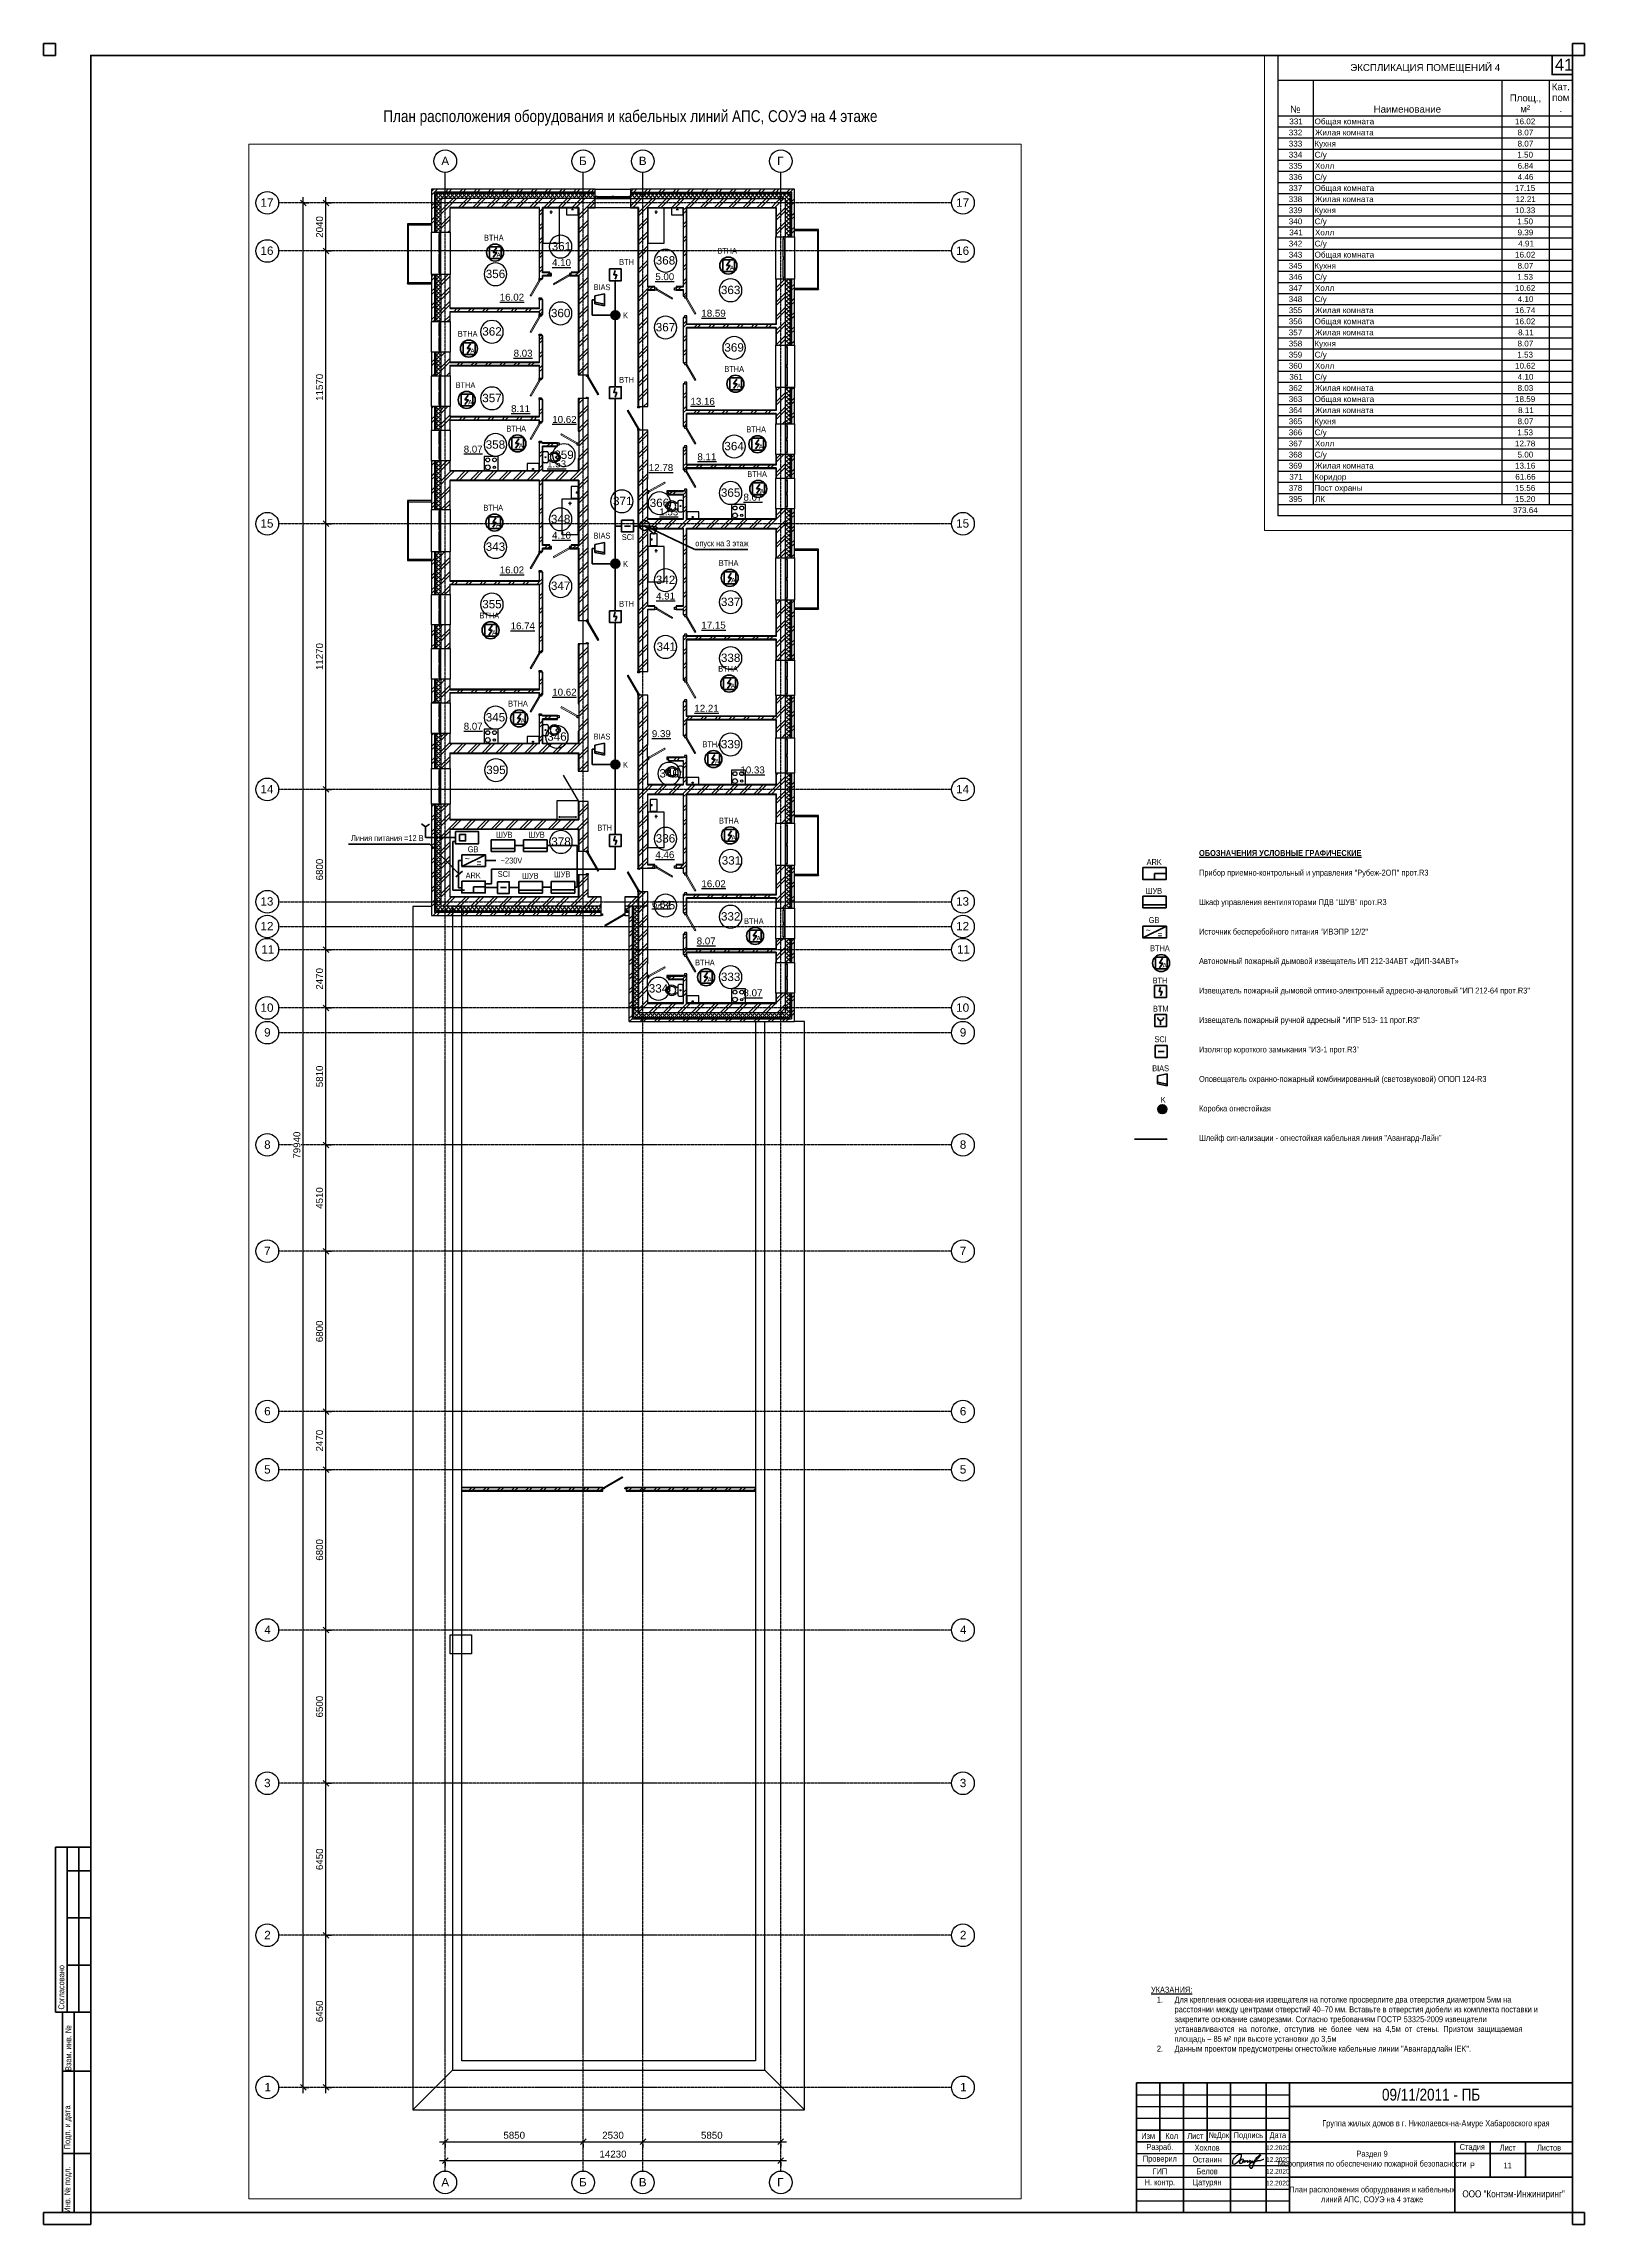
# Paper-space layout 'ГЧ 4 этаж' of a CAD drawing. Header units: millimetres. Extents: x 0 to 65340, y 0 to 92510.
# The model-space entities are those that its viewports show. They can reach past a viewport. Long polylines and large blocks are cut down to what shows.
import ezdxf

# ---------------------------------------------------------------- set-up
doc = ezdxf.new("R2010")
doc.units = ezdxf.units.MM
doc.linetypes.add('Линия сетки', pattern=[22.225, 12.7, -3.175, 3.175, -3.175])
for name, color, linetype, lineweight in [('AFS_', 1, 'Continuous', 50), ('ALERT_', 82, 'Continuous', 50), ('ELECTRO_12_24_', 5, 'Continuous', 50), ('FRAME_', 7, 'Continuous', 50)]:
    doc.layers.add(name, color=color, linetype=linetype, lineweight=lineweight)
for name, color, linetype in [('AXIS_', 252, 'Continuous'), ('PLANS_', 252, 'Continuous'), ('Подписи', 5, 'Continuous'), ('Схема подключения', 7, 'Continuous')]:
    doc.layers.add(name, color=color, linetype=linetype)
doc.layers.add('notPrint_', color=7, linetype='Continuous', lineweight=50, true_color=0x6eae0f, plot=False)
doc.layers.add('STAMP_', color=7, linetype='Continuous', true_color=0x000000)
doc.layers.add('STAMP_DATA_', color=7, linetype='Continuous', lineweight=50, true_color=0x000000)
doc.styles.add('arial', font='arial.ttf')
doc.styles.add('Arial_1', font='arial.ttf', dxfattribs={"height": 295.05988})
doc.styles.add('Arial_5', font='arial.ttf', dxfattribs={"height": 2.950599})
doc.styles.add('Arial_6', font='arial.ttf', dxfattribs={"height": 2.458832})
doc.styles.add('Graph_', font='ARIALN.TTF', dxfattribs={"height": 250})
doc.styles.get("Standard").update_dxf_attribs({"font": 'arial.ttf', "height": 10000})
doc.styles.add('график', font='ARIALN.TTF', dxfattribs={"height": 250})

# ---------------------------------------------------------------- blocks, each defined once
blk = doc.blocks.new('ObjectMark_')
at = {"layer": 'STAMP_DATA_', "insert": (0.3, -0.11), "char_height": 5, "width": 74.1035, "attachment_point": 5, "style": 'Graph_'}
blk.add_mtext('09/11/2011 - ПБ', dxfattribs=at)
blk = doc.blocks.new('ObjectName_')
at = {"layer": 'STAMP_DATA_', "insert": (-47.66, 6.21), "char_height": 2.5, "width": 114.9958, "attachment_point": 1, "style": 'Graph_'}
blk.add_mtext('\\pi13.3045;{\\C0;Группа жилых домов в г. Николаевск-на-Амуре Хабаровского края}', dxfattribs=at)
blk = doc.blocks.new('DeveloperName_')
at = {"layer": 'STAMP_DATA_', "insert": (-725.07, 1018.01), "char_height": 2.5, "width": 15.2016, "attachment_point": 5, "style": 'Graph_'}
blk.add_mtext('Хохлов', dxfattribs=at)
blk = doc.blocks.new('ObjectDate_')
at = {"layer": 'STAMP_DATA_', "insert": (-695.07, 1018.01), "char_height": 2, "width": 8.3732, "attachment_point": 5, "style": 'Graph_'}
blk.add_mtext('12.2020', dxfattribs=at)
blk = doc.blocks.new('InspectorName_')
at = {"layer": 'STAMP_DATA_', "insert": (1043.22, 4175.56), "char_height": 2.5, "width": 15.2016, "attachment_point": 5, "style": 'Graph_'}
blk.add_mtext('Останин', dxfattribs=at)
blk = doc.blocks.new('ObjectOrganization_')
at = {"layer": 'STAMP_DATA_', "insert": (0.12, 0.06), "char_height": 3, "width": 51.1355, "attachment_point": 5, "style": 'Graph_'}
blk.add_mtext('ООО "Контэм-Инжиниринг"', dxfattribs=at)
blk = doc.blocks.new('*T34')
at = {"layer": 'STAMP_', "color": 0, "linetype": 'ByBlock', "lineweight": 50, "transparency": 16777216}
for p, q in [((0, 0), (18500, 0)), ((0, 0), (0, -5500)), ((1000, 0), (1000, -2500)), ((2000, 0), (2000, -5500)), ((3000, 0), (3000, -2500)), ((4000, 0), (4000, -5500)), ((5500, 0), (5500, -5500)), ((6500, 0), (6500, -5500)), ((18500, 0), (18500, -5500)), ((6500, -1000), (18500, -1000)), ((0, -2000), (6500, -2000)), ((0, -2500), (18500, -2500)), ((13500, -2500), (13500, -5500)), ((15000, -2500), (15000, -4000)), ((16500, -2500), (16500, -4000)), ((13500, -3000), (18500, -3000)), ((6500, -4000), (18500, -4000)), ((0, -5500), (18500, -5500))]:
    blk.add_line(p, q, dxfattribs=at)
at = {"layer": 'STAMP_', "color": 0, "linetype": 'ByBlock', "lineweight": -2, "transparency": 16777216}
for p, q in [((0, -500), (6500, -500)), ((0, -1000), (6500, -1000)), ((0, -1500), (6500, -1500)), ((0, -3000), (6500, -3000)), ((0, -3500), (6500, -3500)), ((0, -4000), (6500, -4000)), ((0, -4500), (6500, -4500)), ((0, -5000), (6500, -5000))]:
    blk.add_line(p, q, dxfattribs=at)
at = {"layer": 'STAMP_', "color": 0, "transparency": 16777216}
for name, p, xscale, yscale, zscale in [('ObjectMark_', (12470, -489), 100, 100, 100), ('ObjectName_', (11473, -2227), 104.35062857853, 104.35062857853, 104.35062857853), ('DeveloperName_', (75507, -104551), 100, 100, 100), ('ObjectDate_', (75507, -104551), 100, 100, 100), ('InspectorName_', (-101322, -420806), 100, 100, 100), ('ObjectDate_', (75507, -105051), 100, 100, 100), ('ObjectDate_', (75507, -105551), 100, 100, 100), ('ObjectDate_', (75507, -106051), 100, 100, 100), ('ObjectOrganization_', (15988, -4756), 100, 100, 100)]:
    blk.add_blockref(name, p, dxfattribs=dict(at, xscale=xscale, yscale=yscale, zscale=zscale))
at = {"layer": 'STAMP_', "color": 0, "transparency": 16777216, "char_height": 250, "attachment_point": 5, "style": 'Graph_'}
for s, insert, width in [('Изм', (500, -2250), 999.88), ('Разраб.', (1000, -2750), 1999.88), ('Кол', (1500, -2250), 999.88), ('Лист', (2500, -2250), 999.88), ('№Док', (3500, -2250), 999.88), ('Подпись', (4750, -2250), 1499.88), ('Дата', (6000, -2250), 999.88), ('Стадия', (14250, -2750), 1499.88), ('Лист', (15750, -2750), 1499.88), ('Листов', (17500, -2750), 1999.88), ('Проверил', (1000, -3250), 1999.88), ('ГИП', (1000, -3750), 1999.88), ('Белов', (3000, -3750), 1999.88), ('{\\C256;Раздел 9\\PМероприятия по обеспечению пожарной безопасности}', (10000, -3250), 6999.88), ('Р', (14250, -3500), 1499.88), ('11', (15750, -3500), 1499.88), ('Н. контр.', (1000, -4250), 1999.88), ('Цатурян', (3000, -4250), 1999.88), ('План расположения оборудования и кабельных линий АПС, СОУЭ на 4 этаже', (10000, -4750), 6999.88)]:
    blk.add_mtext(s, dxfattribs=dict(at, insert=insert, width=width))
blk = doc.blocks.new('*T25')
at = {"layer": 'STAMP_', "color": 0, "linetype": 'ByBlock', "lineweight": 50, "transparency": 16777216}
for p, q in [((0, 0), (12.01, 0)), ((0, 0), (0, -85)), ((5.01, 0), (5.01, -85)), ((12.01, 0), (12.01, -85)), ((0, -25), (12.01, -25)), ((0, -60), (12.01, -60)), ((0, -85), (12.01, -85))]:
    blk.add_line(p, q, dxfattribs=at)
at = {"layer": 'STAMP_', "color": 0, "transparency": 16777216, "char_height": 2.5, "attachment_point": 8, "rotation": 90, "style": 'Graph_'}
for s, insert, width in [('Взам. инв. №', (3.78, -15.24), 23), ('  Подп. и дата', (4.01, -49.7), 33), ('Инв. № подл.', (4.01, -75.23), 23)]:
    blk.add_mtext(s, dxfattribs=dict(at, insert=insert, width=width))
blk = doc.blocks.new('*T26')
at = {"layer": 'STAMP_', "color": 0, "linetype": 'ByBlock', "lineweight": 50, "transparency": 16777216}
for p, q in [((0, 0), (15, 0)), ((0, 0), (0, -70)), ((5, 0), (5, -70)), ((10, 0), (10, -70)), ((15, 0), (15, -70)), ((5, -10), (15, -10)), ((5, -30), (15, -30)), ((5, -50), (15, -50)), ((0, -70), (15, -70))]:
    blk.add_line(p, q, dxfattribs=at)
at = {"layer": 'STAMP_', "color": 0, "transparency": 16777216, "insert": (3.79, -59.43), "char_height": 2.5, "width": 66, "attachment_point": 8, "rotation": 90, "style": 'Graph_'}
blk.add_mtext('Согласовано', dxfattribs=at)
blk = doc.blocks.new('STAMP_LEFT_')
for name, p in [('*T26', (-3.07, 69.95)), ('*T25', (-0.09, -0.05))]:
    blk.add_blockref(name, p)
blk = doc.blocks.new('A$Cc7060186')
at = {"layer": 'AFS_'}
for p, q in [((-83, -2), (57, 198)), ((-83, -2), (67, -2)), ((67, -2), (-83, -202))]:
    blk.add_line(p, q, dxfattribs=at)
blk.add_lwpolyline([(-248, 248), (252, 248), (252, -252), (-248, -252)], close=True, dxfattribs=at)
blk.add_circle((-8, -2), 361, dxfattribs=at)
blk.add_text('А', height=200, dxfattribs=at).set_placement((52, -202))
at = {"layer": 'AFS_', "insert": (-476, 751), "char_height": 250, "width": 796.97, "attachment_point": 1, "style": 'Graph_'}
blk.add_mtext('BTHA', dxfattribs=at)
blk = doc.blocks.new('BIAS_')
at = {"layer": 'ALERT_'}
for p, q in [((-1.61, -2), (-2.41, 2)), ((-2.41, 2), (2.59, 2)), ((1.09, -2), (1.89, 2)), ((1.79, -2), (2.59, 2)), ((-1.61, -2), (1.79, -2))]:
    blk.add_line(p, q, dxfattribs=at)
at = {"layer": 'ALERT_', "style": 'Graph_', "flags": 8}
blk.add_attdef('DATA_', (-3.19, 2.72), '', height=2.5, dxfattribs=at)
blk = doc.blocks.new('BFK_')
at = {"layer": 'AFS_'}
h = blk.add_hatch(color=256, dxfattribs=at)
h.dxf.hatch_style = 1
h.paths.add_polyline_path([(1.875, 0, 1), (-1.875, 0, 1)])
blk.add_circle((0, 0), 1.875, dxfattribs=at)
at = {"layer": 'AFS_', "style": 'Graph_', "flags": 8}
blk.add_attdef('DATA_', (-3.125, 2.5), '', height=2.5, dxfattribs=at)
blk = doc.blocks.new('BTM_')
at = {"layer": 'AFS_'}
blk.add_line((0, -1.88), (0, 0), dxfattribs=at)
blk.add_lwpolyline([(-2.5, 2.5), (2.5, 2.5), (2.5, -2.5), (-2.5, -2.5)], close=True, dxfattribs=at)
blk.add_arc((0, 1.25), 1.25, 180, 0, dxfattribs=at)
at = {"layer": 'AFS_', "style": 'Graph_', "flags": 8}
blk.add_attdef('DATA_', (-3.64, 3.26), '', height=2.5, dxfattribs=at)
blk = doc.blocks.new('BTH_')
at = {"layer": 'AFS_'}
blk.add_lwpolyline([(-2.5, 2.5), (2.5, 2.5), (2.5, -2.5), (-2.5, -2.5)], close=True, dxfattribs=at)
blk.add_lwpolyline([(0, 1.88), (-0.62, 0), (0.62, 0), (0, -1.88)], dxfattribs=at)
at = {"layer": 'AFS_', "style": 'Graph_', "flags": 8}
blk.add_attdef('DATA_', (-2.88, 3.62), '', height=2.5, dxfattribs=at)
blk = doc.blocks.new('SCI_')
at = {"layer": 'AFS_'}
blk.add_line((-1.25, 0), (1.25, 0), dxfattribs=at)
blk.add_lwpolyline([(-2.5, 2.5), (2.5, 2.5), (2.5, -2.5), (-2.5, -2.5)], close=True, dxfattribs=at)
at = {"layer": 'AFS_', "style": 'Graph_', "flags": 8}
blk.add_attdef('DATA_', (-3.125, 3.125), '', height=2.5, dxfattribs=at)
blk = doc.blocks.new('ШУН_В_З__')
at = {"layer": 'AFS_', "ltscale": 200}
for p, q in [((2138.17, 2730.9), (2148.17, 2730.9)), ((2138.17, 2725.9), (2138.17, 2730.9)), ((2148.17, 2730.9), (2148.17, 2725.9)), ((2148.17, 2725.9), (2138.17, 2725.9))]:
    blk.add_line(p, q, dxfattribs=at)
at = {"layer": 'AFS_'}
blk.add_line((2138.17, 2727.25), (2148.17, 2727.25), dxfattribs=at)
blk = doc.blocks.new('GB_')
at = {"layer": 'ELECTRO_12_24_'}
blk.add_line((-5, -2.5), (5, 2.5), dxfattribs=at)
blk.add_lwpolyline([(-5, 2.5), (5, 2.5), (5, -2.5), (-5, -2.5)], close=True, dxfattribs=at)
at = {"layer": 'ELECTRO_12_24_', "style": 'Graph_'}
for s, p in [('~', (-3.75, -0.63)), ('=', (1.25, -2.5))]:
    blk.add_text(s, height=3, dxfattribs=at).set_placement(p)
at = {"layer": 'ELECTRO_12_24_', "style": 'Graph_', "flags": 8}
blk.add_attdef('DATA_', (-4.52, 3.76), '', height=2.5, dxfattribs=at)
blk = doc.blocks.new('ARK_')
at = {"layer": 'AFS_'}
for points in [[(-5, 2.5), (5, 2.5), (5, -2.5), (-5, -2.5)], [(0, 0), (5, 0), (5, -2.5), (0, -2.5)]]:
    blk.add_lwpolyline(points, close=True, dxfattribs=at)
at = {"layer": 'AFS_', "style": 'Graph_', "flags": 8}
blk.add_attdef('DATA_', (-5, 3.75), '', height=2.5, dxfattribs=at)
blk = doc.blocks.new('_Oblique')
at = {"color": 0, "linetype": 'ByBlock', "lineweight": -2}
blk.add_line((-0.5, -0.5), (0.5, 0.5), dxfattribs=at)
blk = doc.blocks.new('A$Cb4756d35')
at = {"layer": 'AXIS_', "linetype": 'Линия сетки'}
for p, q in [((-7881, -53407), (-7881, 31376)), ((-2031, -53407), (-2031, 31376)), ((499, -53407), (499, 31376)), ((6349, -53407), (6349, 31376)), ((13594, 30085), (-14947, 30085)), ((13594, 28045), (-14947, 28045)), ((13594, 16475), (-14947, 16475)), ((13594, 5205), (-14947, 5205)), ((-14947, 440), (13594, 440)), ((-14947, -610), (13594, -610)), ((13594, -1595), (-14947, -1595)), ((13594, -4065), (-14947, -4065)), ((13594, -5115), (-14947, -5115)), ((13594, -9875), (-14947, -9875)), ((13594, -14385), (-14947, -14385)), ((13594, -21185), (-14947, -21185)), ((13594, -23655), (-14947, -23655)), ((13594, -30455), (-14947, -30455)), ((13594, -36955), (-14947, -36955)), ((13594, -43405), (-14947, -43405)), ((13594, -49855), (-14947, -49855))]:
    blk.add_line(p, q, dxfattribs=at)
at = {"layer": 'AXIS_'}
for p, q in [((-13900, -50095), (-13900, 30325)), ((-13830, 30085), (-13660, 30085)), ((-12940, 27805), (-12940, 30325)), ((-12870, 30085), (-12700, 30085)), ((-12940, 16235), (-12940, 28285)), ((-12870, 28045), (-12700, 28045)), ((-12870, 28045), (-12700, 28045)), ((-12940, 4965), (-12940, 16715)), ((-12870, 16475), (-12700, 16475)), ((-12870, 16475), (-12700, 16475)), ((-12870, 5205), (-12700, 5205)), ((-12870, 5205), (-12700, 5205)), ((-12940, -4305), (-12940, -1355)), ((-12870, -1595), (-12700, -1595)), ((-12870, -1595), (-12700, -1595)), ((-12940, -10115), (-12940, -3825)), ((-12870, -4065), (-12700, -4065)), ((-12870, -4065), (-12700, -4065)), ((-12940, -14625), (-12940, -9635)), ((-12870, -9875), (-12700, -9875)), ((-12870, -9875), (-12700, -9875)), ((-12870, -14385), (-12700, -14385)), ((-12870, -14385), (-12700, -14385)), ((-12940, -23895), (-12940, -20945)), ((-12870, -21185), (-12700, -21185)), ((-12870, -21185), (-12700, -21185)), ((-12940, -30695), (-12940, -23415)), ((-12870, -23655), (-12700, -23655)), ((-12870, -23655), (-12700, -23655)), ((-12940, -37195), (-12940, -30215)), ((-12870, -30455), (-12700, -30455)), ((-12870, -30455), (-12700, -30455)), ((-12940, -43645), (-12940, -36715)), ((-12870, -36955), (-12700, -36955)), ((-12870, -36955), (-12700, -36955)), ((-12940, -50095), (-12940, -43165)), ((-12870, -43405), (-12700, -43405)), ((-12870, -43405), (-12700, -43405)), ((-13830, -49855), (-13660, -49855)), ((-12870, -49855), (-12700, -49855)), ((-8121, -52160), (-1791, -52160)), ((-7881, -52230), (-7881, -52400)), ((-2271, -52160), (739, -52160)), ((-2031, -52230), (-2031, -52400)), ((-2031, -52230), (-2031, -52400)), ((499, -52230), (499, -52400)), ((499, -52230), (499, -52400)), ((6349, -52230), (6349, -52400)), ((-8121, -52960), (6589, -52960)), ((-7881, -53030), (-7881, -53200)), ((6349, -53030), (6349, -53200))]:
    blk.add_line(p, q, dxfattribs=at)
for centre in [(-7881, 31856), (-2031, 31856), (499, 31856), (6349, 31856), (-15427, 30085), (14074, 30085), (-15427, 28045), (14074, 28045), (-15427, 16475), (14074, 16475), (-15427, 5205), (14074, 5205), (-15427, 440), (14074, 440), (-15427, -610), (14074, -610), (-15427, -1595), (14074, -1595), (-15427, -4065), (14074, -4065), (-15427, -5115), (14074, -5115), (-15427, -9875), (14074, -9875), (-15427, -14385), (14074, -14385), (-15427, -21185), (14074, -21185), (-15427, -23655), (14074, -23655), (-15427, -30455), (14074, -30455), (-15427, -36955), (14074, -36955), (-15427, -43405), (14074, -43405), (-15427, -49855), (14074, -49855), (-7881, -53887), (-2031, -53887), (499, -53887), (6349, -53887)]:
    blk.add_circle(centre, 480, dxfattribs=at)
at = {"layer": 'PLANS_', "linetype": 'Continuous', "lineweight": 9}
for p, q in [((-8461, 30564), (-8361, 30665)), ((-8461, 30418), (-8341, 30538)), ((-8334, 30545), (-8214, 30665)), ((-7877, 30545), (-7757, 30665)), ((-7731, 30545), (-7611, 30665)), ((-7274, 30545), (-7154, 30665)), ((-7149, 30520), (-7163, 30545)), ((-7128, 30545), (-7008, 30665)), ((-6670, 30545), (-6550, 30665)), ((-6524, 30545), (-6404, 30665)), ((-6067, 30545), (-5947, 30665)), ((-5921, 30545), (-5801, 30665)), ((-5463, 30545), (-5343, 30665)), ((-5317, 30545), (-5197, 30665)), ((-4860, 30545), (-4740, 30665)), ((-4714, 30545), (-4594, 30665)), ((-4256, 30545), (-4136, 30665)), ((-4110, 30545), (-3990, 30665)), ((-3761, 30505), (-3781, 30540)), ((-3653, 30545), (-3533, 30665)), ((-3507, 30545), (-3387, 30665)), ((-3049, 30545), (-2929, 30665)), ((-2927, 30545), (-2944, 30515)), ((-2903, 30545), (-2783, 30665)), ((-2446, 30545), (-2326, 30665)), ((-2300, 30545), (-2180, 30665)), ((-1843, 30545), (-1723, 30665)), ((-1696, 30545), (-1576, 30665)), ((-21, 30556), (88, 30665)), ((114, 30545), (234, 30665)), ((571, 30545), (691, 30665)), ((718, 30545), (838, 30665)), ((1175, 30545), (1295, 30665)), ((1321, 30545), (1441, 30665)), ((1778, 30545), (1898, 30665)), ((1925, 30545), (2045, 30665)), ((2382, 30545), (2502, 30665)), ((2528, 30545), (2648, 30665)), ((2985, 30545), (3105, 30665)), ((3132, 30545), (3252, 30665)), ((3589, 30545), (3709, 30665)), ((3735, 30545), (3855, 30665)), ((4192, 30545), (4312, 30665)), ((4338, 30545), (4458, 30665)), ((4796, 30545), (4916, 30665)), ((4942, 30545), (5062, 30665)), ((5399, 30545), (5519, 30665)), ((5524, 30516), (5507, 30545)), ((5545, 30545), (5665, 30665)), ((5802, 30545), (5797, 30537)), ((6003, 30545), (6123, 30665)), ((6149, 30545), (6269, 30665)), ((6362, 30539), (6341, 30504)), ((6606, 30545), (6726, 30665)), ((6752, 30545), (6809, 30601)), ((6809, 30601), (6872, 30665)), ((-8461, 29961), (-8341, 30081)), ((-8461, 29815), (-8341, 29935)), ((-8294, 29577), (-8314, 29612)), ((-8297, 30273), (-8281, 30273)), ((-8281, 30381), (-8178, 30485)), ((-8122, 30275), (-8281, 30435)), ((-8281, 30211), (-8218, 30275)), ((-8071, 30055), (-8281, 30265)), ((-8281, 30042), (-8071, 30252)), ((-8071, 29886), (-8281, 30096)), ((-8281, 29872), (-8071, 30082)), ((-8071, 29716), (-8281, 29926)), ((-8281, 29702), (-8071, 29912)), ((-8071, 29546), (-8281, 29756)), ((-8281, 29533), (-8071, 29743)), ((-8218, 30275), (-8008, 30485)), ((-7952, 30275), (-8162, 30485)), ((-8071, 30225), (-8122, 30275)), ((-8071, 30205), (-8001, 30275)), ((-8071, 29747), (-7924, 29895)), ((-8071, 29601), (-7778, 29895)), ((-8048, 30275), (-7838, 30485)), ((-7782, 30275), (-7992, 30485)), ((-7924, 29895), (-7544, 30275)), ((-7878, 30275), (-7668, 30485)), ((-7612, 30275), (-7822, 30485)), ((-7778, 29895), (-7398, 30275)), ((-7733, 30511), (-7748, 30485)), ((-7709, 30275), (-7499, 30485)), ((-7443, 30275), (-7653, 30485)), ((-7539, 30275), (-7329, 30485)), ((-7273, 30275), (-7483, 30485)), ((-7369, 30275), (-7159, 30485)), ((-7322, 30517), (-7282, 30517)), ((-7320, 29895), (-6940, 30275)), ((-7103, 30275), (-7313, 30485)), ((-7200, 30275), (-6990, 30485)), ((-7174, 29895), (-6794, 30275)), ((-6934, 30275), (-7144, 30485)), ((-7030, 30275), (-6820, 30485)), ((-6764, 30275), (-6974, 30485)), ((-6860, 30275), (-6650, 30485)), ((-6594, 30275), (-6804, 30485)), ((-6783, 29886), (-6788, 29895)), ((-6717, 29895), (-6337, 30275)), ((-6691, 30275), (-6481, 30485)), ((-6424, 30275), (-6634, 30485)), ((-6591, 30517), (-6550, 30517)), ((-6571, 29895), (-6191, 30275)), ((-6521, 30275), (-6311, 30485)), ((-6255, 30275), (-6465, 30485)), ((-6351, 30275), (-6141, 30485)), ((-6085, 30275), (-6295, 30485)), ((-6181, 30275), (-5971, 30485)), ((-5915, 30275), (-6125, 30485)), ((-6113, 29895), (-5733, 30275)), ((-6103, 30517), (-6063, 30517)), ((-6012, 30275), (-5802, 30485)), ((-5967, 29895), (-5587, 30275)), ((-5746, 30275), (-5956, 30485)), ((-5842, 30275), (-5632, 30485)), ((-5576, 30275), (-5786, 30485)), ((-5672, 30275), (-5462, 30485)), ((-5406, 30275), (-5616, 30485)), ((-5510, 29895), (-5130, 30275)), ((-5503, 30275), (-5293, 30485)), ((-5237, 30275), (-5447, 30485)), ((-5364, 29895), (-4984, 30275)), ((-5333, 30275), (-5123, 30485)), ((-5067, 30275), (-5277, 30485)), ((-5163, 30275), (-4953, 30485)), ((-4897, 30275), (-5107, 30485)), ((-4993, 30275), (-4783, 30485)), ((-4727, 30275), (-4937, 30485)), ((-4906, 29895), (-4526, 30275)), ((-4884, 30517), (-4843, 30517)), ((-4824, 30275), (-4614, 30485)), ((-4558, 30275), (-4768, 30485)), ((-4760, 29895), (-4380, 30275)), ((-4654, 30275), (-4444, 30485)), ((-4388, 30275), (-4598, 30485)), ((-4484, 30275), (-4274, 30485)), ((-4218, 30275), (-4428, 30485)), ((-4315, 30275), (-4105, 30485)), ((-4303, 29895), (-3923, 30275)), ((-4049, 30275), (-4259, 30485)), ((-4157, 29895), (-3777, 30275)), ((-4152, 30517), (-4112, 30517)), ((-4145, 30275), (-3935, 30485)), ((-3879, 30275), (-4089, 30485)), ((-3975, 30275), (-3765, 30485)), ((-3709, 30275), (-3919, 30485)), ((-3881, 29713), (-3761, 29833)), ((-3881, 29567), (-3761, 29687)), ((-3806, 30275), (-3596, 30485)), ((-3539, 30275), (-3749, 30485)), ((-3699, 29895), (-3319, 30275)), ((-3636, 30275), (-3426, 30485)), ((-3370, 30275), (-3580, 30485)), ((-3553, 29895), (-3173, 30275)), ((-3466, 30275), (-3256, 30485)), ((-3421, 30517), (-3380, 30517)), ((-3200, 30275), (-3410, 30485)), ((-3398, 29875), (-3409, 29895)), ((-3302, 29895), (-3309, 29882)), ((-3296, 30275), (-3086, 30485)), ((-3030, 30275), (-3240, 30485)), ((-3127, 30275), (-2917, 30485)), ((-3096, 29895), (-2716, 30275)), ((-2861, 30275), (-3071, 30485)), ((-2957, 30275), (-2747, 30485)), ((-2950, 29895), (-2570, 30275)), ((-2691, 30275), (-2901, 30485)), ((-2787, 30275), (-2577, 30485)), ((-2521, 30275), (-2731, 30485)), ((-2618, 30275), (-2408, 30485)), ((-2352, 30275), (-2562, 30485)), ((-2493, 29895), (-2113, 30275)), ((-2448, 30275), (-2238, 30485)), ((-2182, 30275), (-2392, 30485)), ((-2346, 29895), (-1966, 30275)), ((-2278, 30275), (-2068, 30485)), ((-2012, 30275), (-2222, 30485)), ((-2221, 29563), (-1889, 29895)), ((-2221, 29416), (-1841, 29796)), ((-2108, 30275), (-1898, 30485)), ((-1842, 30275), (-2052, 30485)), ((-1958, 30517), (-1917, 30517)), ((-1939, 30275), (-1729, 30485)), ((-1889, 29895), (-1521, 30263)), ((-1673, 30275), (-1883, 30485)), ((-1769, 30275), (-1559, 30485)), ((-1743, 29895), (-1521, 30116)), ((-1521, 30294), (-1713, 30485)), ((-1599, 30275), (-1521, 30353)), ((-1521, 30463), (-1543, 30485)), ((-21, 30326), (138, 30485)), ((24, 30275), (-21, 30321)), ((-21, 29952), (301, 30275)), ((194, 30275), (-16, 30485)), ((68, 29895), (448, 30275)), ((98, 30275), (308, 30485)), ((364, 30275), (154, 30485)), ((267, 30275), (477, 30485)), ((309, 29679), (525, 29895)), ((309, 29532), (671, 29895)), ((533, 30275), (323, 30485)), ((437, 30275), (647, 30485)), ((481, 30517), (521, 30517)), ((689, 30290), (493, 30485)), ((525, 29895), (689, 30059)), ((607, 30275), (689, 30357)), ((689, 30459), (663, 30485)), ((671, 29895), (689, 29912)), ((689, 30357), (817, 30485)), ((873, 30275), (689, 30459)), ((703, 30275), (689, 30290)), ((689, 30059), (905, 30275)), ((689, 29912), (1051, 30275)), ((777, 30275), (987, 30485)), ((1043, 30275), (833, 30485)), ((946, 30275), (1156, 30485)), ((1212, 30275), (1002, 30485)), ((1036, 30485), (1028, 30500)), ((1116, 30275), (1326, 30485)), ((1128, 29895), (1508, 30275)), ((1382, 30275), (1172, 30485)), ((1212, 30517), (1253, 30517)), ((1275, 29895), (1655, 30275)), ((1286, 30275), (1496, 30485)), ((1552, 30275), (1342, 30485)), ((1455, 30275), (1665, 30485)), ((1721, 30275), (1511, 30485)), ((1552, 30500), (1544, 30485)), ((1625, 30275), (1835, 30485)), ((1891, 30275), (1681, 30485)), ((1732, 29895), (2112, 30275)), ((1795, 30275), (2005, 30485)), ((2061, 30275), (1851, 30485)), ((1878, 29895), (2258, 30275)), ((1944, 30517), (1984, 30517)), ((1964, 30275), (2174, 30485)), ((2231, 30275), (2021, 30485)), ((2134, 30275), (2344, 30485)), ((2400, 30275), (2190, 30485)), ((2229, 29788), (2335, 29895)), ((2229, 29642), (2349, 29762)), ((2304, 30275), (2514, 30485)), ((2335, 29895), (2715, 30275)), ((2570, 30275), (2360, 30485)), ((2474, 30275), (2684, 30485)), ((2482, 29895), (2862, 30275)), ((2740, 30275), (2530, 30485)), ((2608, 29890), (2599, 29875)), ((2643, 30275), (2853, 30485)), ((2909, 30275), (2699, 30485)), ((2813, 30275), (3023, 30485)), ((3079, 30275), (2869, 30485)), ((2939, 29895), (3319, 30275)), ((2983, 30275), (3193, 30485)), ((3249, 30275), (3039, 30485)), ((3085, 29895), (3465, 30275)), ((3152, 30275), (3362, 30485)), ((3418, 30275), (3208, 30485)), ((3322, 30275), (3532, 30485)), ((3588, 30275), (3378, 30485)), ((3407, 30517), (3447, 30517)), ((3492, 30275), (3702, 30485)), ((3542, 29895), (3922, 30275)), ((3758, 30275), (3548, 30485)), ((3662, 30275), (3872, 30485)), ((3688, 29895), (4068, 30275)), ((3928, 30275), (3718, 30485)), ((3831, 30275), (4041, 30485)), ((4097, 30275), (3887, 30485)), ((4001, 30275), (4211, 30485)), ((4267, 30275), (4057, 30485)), ((4138, 30517), (4179, 30517)), ((4146, 29895), (4526, 30275)), ((4171, 30275), (4381, 30485)), ((4437, 30275), (4227, 30485)), ((4292, 29895), (4672, 30275)), ((4340, 30275), (4550, 30485)), ((4606, 30275), (4396, 30485)), ((4510, 30275), (4720, 30485)), ((4776, 30275), (4566, 30485)), ((4626, 30517), (4666, 30517)), ((4680, 30275), (4890, 30485)), ((4946, 30275), (4736, 30485)), ((4749, 29895), (5129, 30275)), ((4849, 30275), (5059, 30485)), ((4895, 29895), (5275, 30275)), ((5116, 30275), (4906, 30485)), ((5019, 30275), (5229, 30485)), ((5285, 30275), (5075, 30485)), ((5189, 30275), (5399, 30485)), ((5455, 30275), (5245, 30485)), ((5353, 29895), (5733, 30275)), ((5359, 30275), (5569, 30485)), ((5625, 30275), (5415, 30485)), ((5499, 29895), (5879, 30275)), ((5528, 30275), (5738, 30485)), ((5794, 30275), (5584, 30485)), ((5698, 30275), (5908, 30485)), ((5964, 30275), (5754, 30485)), ((5845, 30517), (5886, 30517)), ((5868, 30275), (6078, 30485)), ((5890, 29882), (5882, 29895)), ((6134, 30275), (5924, 30485)), ((5956, 29895), (6159, 30098)), ((5990, 29895), (5978, 29875)), ((6037, 30275), (6247, 30485)), ((6303, 30275), (6093, 30485)), ((6102, 29895), (6159, 29951)), ((6159, 30098), (6336, 30275)), ((6159, 29951), (6482, 30275)), ((6159, 29494), (6539, 29874)), ((6159, 29348), (6539, 29728)), ((6207, 30275), (6417, 30485)), ((6473, 30275), (6263, 30485)), ((6377, 30275), (6539, 30437)), ((6539, 30379), (6433, 30485)), ((6539, 30437), (6587, 30485)), ((6539, 30267), (6749, 30477)), ((6749, 30169), (6539, 30379)), ((6539, 30097), (6749, 30307)), ((6749, 30000), (6539, 30210)), ((6539, 29928), (6749, 30138)), ((6749, 29830), (6539, 30040)), ((6539, 29758), (6749, 29968)), ((6749, 29660), (6539, 29870)), ((6539, 29588), (6749, 29798)), ((6749, 29491), (6539, 29701)), ((6539, 29419), (6749, 29629)), ((6577, 30517), (6617, 30517)), ((6749, 30339), (6603, 30485)), ((6751, 29751), (6749, 29746)), ((6784, 30295), (6764, 30260)), ((6809, 30144), (6929, 30264)), ((6809, 29998), (6929, 30118)), ((6809, 29541), (6929, 29661)), ((-8461, 29357), (-8341, 29477)), ((-8461, 29211), (-8341, 29331)), ((-8370, 28845), (-8341, 28874)), ((-8297, 29298), (-8281, 29298)), ((-8071, 29376), (-8281, 29586)), ((-8281, 29363), (-8071, 29573)), ((-8071, 29207), (-8281, 29417)), ((-8281, 29193), (-8071, 29403)), ((-8071, 29037), (-8281, 29247)), ((-8281, 29024), (-8071, 29234)), ((-8071, 28867), (-8281, 29077)), ((-8281, 28854), (-8071, 29064)), ((-8219, 28845), (-8281, 28908)), ((-8121, 28845), (-8071, 28894)), ((-8071, 29144), (-7691, 29524)), ((-8071, 28998), (-7691, 29378)), ((-7767, 28845), (-7691, 28920)), ((-3881, 29110), (-3761, 29230)), ((-3881, 28963), (-3761, 29083)), ((-2221, 28959), (-1841, 29339)), ((-2221, 28813), (-1841, 29193)), ((-2221, 28356), (-1841, 28736)), ((309, 29075), (689, 29455)), ((309, 28929), (689, 29309)), ((309, 28472), (689, 28852)), ((309, 28326), (689, 28706)), ((2229, 29185), (2349, 29305)), ((2229, 29039), (2349, 29159)), ((2229, 28581), (2349, 28701)), ((6159, 28929), (6146, 28950)), ((6159, 29212), (6154, 29205)), ((6159, 28891), (6539, 29271)), ((6159, 28744), (6539, 29124)), ((6749, 29321), (6539, 29531)), ((6539, 29249), (6749, 29459)), ((6749, 29151), (6539, 29361)), ((6539, 29079), (6749, 29289)), ((6749, 28981), (6539, 29191)), ((6539, 28909), (6749, 29119)), ((6749, 28812), (6539, 29022)), ((6539, 28740), (6749, 28950)), ((6746, 28645), (6539, 28852)), ((6576, 28645), (6539, 28682)), ((6614, 28645), (6749, 28780)), ((6809, 29394), (6929, 29514)), ((6809, 28937), (6929, 29057)), ((6809, 28791), (6929, 28911)), ((-3881, 28506), (-3761, 28626)), ((-3881, 28360), (-3761, 28480)), ((-3881, 27903), (-3761, 28023)), ((-3881, 27756), (-3761, 27876)), ((-2221, 28209), (-1841, 28589)), ((-2221, 27752), (-1841, 28132)), ((-2221, 27606), (-1841, 27986)), ((309, 27868), (689, 28248)), ((309, 27722), (689, 28102)), ((2229, 28435), (2349, 28555)), ((2229, 27978), (2349, 28098)), ((2229, 27832), (2349, 27952)), ((6517, 28645), (6539, 28667)), ((-8461, 26943), (-8360, 27045)), ((-8461, 26797), (-8341, 26917)), ((-8281, 26987), (-8223, 27045)), ((-8071, 26831), (-8281, 27041)), ((-8281, 26817), (-8071, 27027)), ((-8071, 26661), (-8281, 26871)), ((-8281, 26648), (-8071, 26858)), ((-8071, 27001), (-8116, 27045)), ((-8071, 26730), (-7756, 27045)), ((-8071, 26584), (-7691, 26964)), ((-3881, 27299), (-3761, 27419)), ((-3881, 27153), (-3761, 27273)), ((-3572, 27005), (-3452, 27125)), ((-2365, 27005), (-2245, 27125)), ((-2221, 27149), (-1841, 27529)), ((-2221, 27002), (-1841, 27382)), ((-2221, 26545), (-1841, 26925)), ((309, 27265), (689, 27645)), ((309, 27119), (689, 27499)), ((309, 26661), (689, 27041)), ((309, 26515), (689, 26895)), ((2229, 27374), (2349, 27494)), ((2229, 27228), (2349, 27348)), ((2229, 26771), (2349, 26891)), ((6159, 26477), (6527, 26845)), ((6539, 26703), (6680, 26845)), ((6749, 26775), (6679, 26845)), ((-8461, 26340), (-8341, 26460)), ((-8461, 26194), (-8341, 26314)), ((-8294, 26612), (-8315, 26577)), ((-8297, 26616), (-8281, 26616)), ((-8071, 26491), (-8281, 26701)), ((-8281, 26478), (-8071, 26688)), ((-8071, 26322), (-8281, 26532)), ((-8281, 26308), (-8071, 26518)), ((-8071, 26152), (-8281, 26362)), ((-8281, 26139), (-8071, 26349)), ((-8071, 25982), (-8281, 26192)), ((-8281, 25969), (-8071, 26179)), ((-8071, 25813), (-8281, 26023)), ((-8281, 25799), (-8071, 26009)), ((-8071, 26127), (-7691, 26507)), ((-8071, 25980), (-7691, 26360)), ((-8071, 25523), (-7691, 25903)), ((-3881, 25946), (-3842, 25985)), ((-2221, 26399), (-1841, 26779)), ((-2221, 25942), (-1841, 26322)), ((-2221, 25796), (-1841, 26176)), ((309, 26058), (689, 26438)), ((309, 25912), (689, 26292)), ((689, 26438), (776, 26525)), ((802, 26405), (922, 26525)), ((1909, 26451), (1983, 26525)), ((2009, 26405), (2129, 26525)), ((2229, 26625), (2349, 26745)), ((2229, 26168), (2349, 26288)), ((2332, 26125), (2349, 26141)), ((6159, 26330), (6539, 26710)), ((6159, 25873), (6539, 26253)), ((6159, 25727), (6539, 26107)), ((6749, 26606), (6539, 26816)), ((6539, 26534), (6749, 26744)), ((6749, 26436), (6539, 26646)), ((6539, 26364), (6749, 26574)), ((6749, 26266), (6539, 26476)), ((6539, 26194), (6749, 26404)), ((6749, 26096), (6539, 26306)), ((6539, 26024), (6749, 26234)), ((6749, 25927), (6539, 26137)), ((6539, 25855), (6749, 26065)), ((6749, 25757), (6539, 25967)), ((6752, 26438), (6749, 26444)), ((6809, 26523), (6929, 26643)), ((6809, 26377), (6929, 26497)), ((6809, 25920), (6929, 26040)), ((-8461, 25737), (-8341, 25857)), ((-8461, 25590), (-8341, 25710)), ((-8461, 25133), (-8341, 25253)), ((-8398, 25050), (-8341, 25107)), ((-8297, 25640), (-8281, 25640)), ((-8071, 25643), (-8281, 25853)), ((-8281, 25629), (-8071, 25839)), ((-8071, 25473), (-8281, 25683)), ((-8281, 25460), (-8071, 25670)), ((-8071, 25304), (-8281, 25514)), ((-8281, 25290), (-8071, 25500)), ((-8071, 25134), (-8281, 25344)), ((-8281, 25120), (-8071, 25330)), ((-8157, 25050), (-8281, 25174)), ((-8182, 25050), (-8071, 25161)), ((-8071, 25377), (-7691, 25757)), ((-7941, 25050), (-7691, 25300)), ((-7795, 25050), (-7691, 25153)), ((-7506, 25485), (-7386, 25605)), ((-7360, 25485), (-7240, 25605)), ((-6903, 25485), (-6783, 25605)), ((-6756, 25485), (-6636, 25605)), ((-6299, 25485), (-6179, 25605)), ((-6153, 25485), (-6033, 25605)), ((-5696, 25485), (-5576, 25605)), ((-5549, 25485), (-5429, 25605)), ((-5092, 25485), (-4972, 25605)), ((-4946, 25485), (-4826, 25605)), ((-4489, 25485), (-4369, 25605)), ((-4342, 25485), (-4222, 25605)), ((-3885, 25485), (-3881, 25489)), ((-3881, 25489), (-3761, 25609)), ((-3879, 25345), (-3761, 25462)), ((-2221, 25338), (-1841, 25718)), ((-2221, 25192), (-1841, 25572)), ((-2221, 24735), (-1841, 25115)), ((309, 25454), (689, 25834)), ((309, 25308), (689, 25688)), ((309, 24851), (689, 25231)), ((309, 24705), (689, 25085)), ((2229, 24961), (2349, 25081)), ((6159, 25270), (6539, 25650)), ((6159, 25123), (6539, 25503)), ((6159, 24666), (6539, 25046)), ((6539, 25685), (6749, 25895)), ((6749, 25587), (6539, 25797)), ((6539, 25515), (6749, 25725)), ((6749, 25418), (6539, 25628)), ((6539, 25346), (6749, 25556)), ((6749, 25248), (6539, 25458)), ((6539, 25176), (6749, 25386)), ((6749, 25078), (6539, 25288)), ((6539, 25006), (6749, 25216)), ((6749, 24909), (6539, 25119)), ((6539, 24836), (6749, 25046)), ((6809, 25773), (6929, 25893)), ((6809, 25316), (6929, 25436)), ((6809, 25170), (6929, 25290)), ((-3881, 24282), (-3761, 24402)), ((-3881, 24136), (-3761, 24256)), ((-2221, 24589), (-1841, 24969)), ((-2221, 24131), (-1841, 24511)), ((-2221, 23985), (-1841, 24365)), ((309, 24248), (689, 24628)), ((309, 24101), (689, 24481)), ((2229, 24814), (2349, 24934)), ((2229, 24357), (2349, 24477)), ((2229, 24211), (2349, 24331)), ((2677, 24805), (2797, 24925)), ((2823, 24805), (2943, 24925)), ((3280, 24805), (3400, 24925)), ((3426, 24805), (3546, 24925)), ((3883, 24805), (4003, 24925)), ((4030, 24805), (4150, 24925)), ((4487, 24805), (4607, 24925)), ((4633, 24805), (4753, 24925)), ((5090, 24805), (5210, 24925)), ((5237, 24805), (5357, 24925)), ((5694, 24805), (5814, 24925)), ((5840, 24805), (5960, 24925)), ((6159, 24520), (6539, 24900)), ((6159, 24063), (6539, 24443)), ((6297, 24055), (6539, 24297)), ((6749, 24739), (6539, 24949)), ((6539, 24667), (6749, 24877)), ((6749, 24569), (6539, 24779)), ((6539, 24497), (6749, 24707)), ((6749, 24399), (6539, 24609)), ((6539, 24327), (6749, 24537)), ((6749, 24230), (6539, 24440)), ((6539, 24158), (6749, 24368)), ((6749, 24060), (6539, 24270)), ((6584, 24055), (6539, 24100)), ((6606, 24055), (6749, 24198)), ((6758, 24398), (6749, 24382)), ((6809, 24713), (6929, 24833)), ((6809, 24567), (6929, 24687)), ((6809, 24109), (6929, 24229)), ((6901, 24055), (6929, 24083)), ((-8461, 23323), (-8341, 23443)), ((-8461, 23176), (-8341, 23296)), ((-8281, 23703), (-8288, 23714)), ((-8281, 23593), (-8124, 23750)), ((-8071, 23437), (-8281, 23647)), ((-8281, 23423), (-8071, 23633)), ((-8071, 23267), (-8281, 23477)), ((-8281, 23254), (-8071, 23464)), ((-8071, 23097), (-8281, 23307)), ((-8281, 23084), (-8071, 23294)), ((-8071, 22928), (-8281, 23138)), ((-8071, 23606), (-8215, 23750)), ((-8071, 23713), (-8034, 23750)), ((-8071, 23566), (-7888, 23750)), ((-8071, 23109), (-7691, 23489)), ((-8071, 22963), (-7691, 23343)), ((-7382, 23195), (-7262, 23315)), ((-7236, 23195), (-7116, 23315)), ((-6779, 23195), (-6659, 23315)), ((-6632, 23195), (-6512, 23315)), ((-6175, 23195), (-6055, 23315)), ((-6029, 23195), (-5909, 23315)), ((-5572, 23195), (-5452, 23315)), ((-5425, 23195), (-5305, 23315)), ((-4968, 23195), (-4848, 23315)), ((-4822, 23195), (-4702, 23315)), ((-4365, 23195), (-4245, 23315)), ((-4218, 23195), (-4098, 23315)), ((-3881, 23678), (-3761, 23798)), ((-3881, 23532), (-3761, 23652)), ((-3881, 23075), (-3761, 23195)), ((-2221, 23528), (-1841, 23908)), ((-2221, 23382), (-1841, 23762)), ((-2221, 22924), (-1841, 23304)), ((-2215, 22785), (-1841, 23158)), ((309, 23644), (689, 24024)), ((309, 23498), (689, 23878)), ((309, 23041), (689, 23421)), ((309, 22894), (689, 23274)), ((2229, 23754), (2349, 23874)), ((2229, 23607), (2349, 23727)), ((-8431, 22750), (-8341, 22839)), ((-8297, 22958), (-8281, 22958)), ((-8281, 22914), (-8071, 23124)), ((-8071, 22758), (-8281, 22968)), ((-8233, 22750), (-8281, 22798)), ((-8276, 22750), (-8071, 22954)), ((-8106, 22750), (-8071, 22785)), ((-7827, 22750), (-7691, 22886)), ((-3881, 22929), (-3761, 23049)), ((309, 22437), (689, 22817)), ((309, 22291), (689, 22671)), ((309, 21834), (689, 22214)), ((2229, 22400), (2233, 22405)), ((6159, 22252), (6161, 22255)), ((6159, 22106), (6308, 22255)), ((6539, 22121), (6672, 22255)), ((6749, 22024), (6539, 22234)), ((6749, 22193), (6687, 22255)), ((6809, 22153), (6911, 22255)), ((-8461, 21366), (-8377, 21450)), ((-8281, 21387), (-8218, 21450)), ((-8071, 21231), (-8281, 21441)), ((-8281, 21217), (-8071, 21427)), ((-8071, 21400), (-8121, 21450)), ((-8071, 21299), (-7920, 21450)), ((-8071, 21152), (-7774, 21450)), ((-3881, 21722), (-3858, 21745)), ((-3881, 21264), (-3761, 21384)), ((-2221, 21718), (-2154, 21785)), ((-2221, 21571), (-2008, 21785)), ((-2221, 21114), (-1841, 21494)), ((-2221, 20968), (-1841, 21348)), ((309, 21687), (689, 22067)), ((523, 21445), (689, 21610)), ((670, 21445), (689, 21464)), ((2229, 21943), (2349, 22063)), ((2229, 21797), (2349, 21917)), ((2229, 21340), (2349, 21460)), ((2229, 21193), (2349, 21313)), ((6159, 21649), (6539, 22029)), ((6159, 21503), (6539, 21883)), ((6159, 21045), (6539, 21425)), ((6159, 20899), (6539, 21279)), ((6539, 21951), (6749, 22161)), ((6749, 21854), (6539, 22064)), ((6539, 21782), (6749, 21992)), ((6749, 21684), (6539, 21894)), ((6539, 21612), (6749, 21822)), ((6749, 21514), (6539, 21724)), ((6539, 21442), (6749, 21652)), ((6749, 21345), (6539, 21555)), ((6539, 21273), (6749, 21483)), ((6749, 21175), (6539, 21385)), ((6539, 21103), (6749, 21313)), ((6809, 21695), (6929, 21815)), ((6809, 21549), (6929, 21669)), ((-8461, 20909), (-8341, 21029)), ((-8461, 20762), (-8341, 20882)), ((-8288, 21259), (-8308, 21224)), ((-8297, 21251), (-8281, 21251)), ((-8071, 21061), (-8281, 21271)), ((-8281, 21047), (-8071, 21257)), ((-8071, 20891), (-8281, 21101)), ((-8281, 20878), (-8071, 21088)), ((-8071, 20721), (-8281, 20931)), ((-8281, 20708), (-8071, 20918)), ((-8071, 20552), (-8281, 20762)), ((-8281, 20538), (-8071, 20748)), ((-8134, 20445), (-8281, 20592)), ((-8205, 20445), (-8071, 20579)), ((-8071, 20695), (-7691, 21075)), ((-8071, 20549), (-7691, 20929)), ((-7718, 20445), (-7691, 20472)), ((-7682, 21202), (-7691, 21218)), ((-7691, 20929), (-7615, 21005)), ((-7278, 20885), (-7158, 21005)), ((-7132, 20885), (-7012, 21005)), ((-6675, 20885), (-6555, 21005)), ((-6528, 20885), (-6408, 21005)), ((-6071, 20885), (-5951, 21005)), ((-5925, 20885), (-5805, 21005)), ((-5468, 20885), (-5348, 21005)), ((-5322, 20885), (-5202, 21005)), ((-4864, 20885), (-4744, 21005)), ((-4718, 20885), (-4598, 21005)), ((-4261, 20885), (-4141, 21005)), ((-4115, 20885), (-3995, 21005)), ((-3881, 21118), (-3761, 21238)), ((-2221, 20511), (-1841, 20891)), ((-2221, 20364), (-1841, 20744)), ((309, 20023), (689, 20403)), ((2229, 20736), (2349, 20856)), ((2244, 20605), (2349, 20710)), ((2647, 21155), (2767, 21275)), ((2794, 21155), (2914, 21275)), ((3251, 21155), (3371, 21275)), ((3397, 21155), (3517, 21275)), ((3854, 21155), (3974, 21275)), ((4001, 21155), (4121, 21275)), ((4458, 21155), (4578, 21275)), ((4604, 21155), (4724, 21275)), ((5061, 21155), (5181, 21275)), ((5208, 21155), (5328, 21275)), ((5665, 21155), (5785, 21275)), ((5811, 21155), (5931, 21275)), ((6427, 20710), (6539, 20822)), ((6749, 21005), (6539, 21215)), ((6539, 20933), (6749, 21143)), ((6749, 20836), (6539, 21046)), ((6539, 20764), (6749, 20974)), ((6704, 20710), (6539, 20876)), ((6655, 20710), (6749, 20804)), ((6809, 21092), (6929, 21212)), ((6809, 20946), (6929, 21066)), ((-3881, 19454), (-3761, 19574)), ((-3881, 19308), (-3761, 19428)), ((-3570, 19765), (-3450, 19885)), ((-3424, 19765), (-3304, 19885)), ((-2221, 19907), (-1841, 20287)), ((-2221, 19761), (-1841, 20141)), ((-2221, 19304), (-1841, 19684)), ((-2221, 19157), (-1841, 19537)), ((309, 19877), (689, 20257)), ((309, 19420), (689, 19800)), ((309, 19273), (689, 19653)), ((2229, 19529), (2349, 19649)), ((2229, 19383), (2349, 19503)), ((-8461, 19098), (-8415, 19145)), ((-8461, 18952), (-8341, 19072)), ((-8461, 18495), (-8341, 18615)), ((-8297, 18569), (-8281, 18569)), ((-8281, 19011), (-8147, 19145)), ((-8071, 18855), (-8281, 19065)), ((-8281, 18841), (-8071, 19051)), ((-8071, 18685), (-8281, 18895)), ((-8281, 18671), (-8071, 18881)), ((-8071, 18515), (-8281, 18725)), ((-8281, 18502), (-8071, 18712)), ((-8071, 18346), (-8281, 18556)), ((-8281, 18332), (-8071, 18542)), ((-8071, 19024), (-8192, 19145)), ((-8071, 18885), (-7811, 19145)), ((-8071, 18739), (-7691, 19119)), ((-8071, 18281), (-7691, 18661)), ((-8071, 18135), (-7691, 18515)), ((-7691, 18661), (-7648, 18705)), ((-7691, 18515), (-7502, 18705)), ((-7424, 18325), (-7044, 18705)), ((-7278, 18325), (-6898, 18705)), ((-6821, 18325), (-6441, 18705)), ((-6675, 18325), (-6295, 18705)), ((-6217, 18325), (-5837, 18705)), ((-6071, 18325), (-5691, 18705)), ((-5614, 18325), (-5234, 18705)), ((-5468, 18325), (-5088, 18705)), ((-5010, 18325), (-4630, 18705)), ((-4864, 18325), (-4484, 18705)), ((-4407, 18325), (-4027, 18705)), ((-4261, 18325), (-3881, 18705)), ((-3881, 18851), (-3761, 18971)), ((-3881, 18705), (-3761, 18824)), ((-3803, 18325), (-3423, 18705)), ((-3657, 18325), (-3277, 18705)), ((-3200, 18325), (-2820, 18705)), ((-3054, 18325), (-2674, 18705)), ((-2597, 18325), (-2221, 18700)), ((-2450, 18325), (-2221, 18554)), ((-2221, 18700), (-1841, 19080)), ((-2221, 18554), (-1841, 18934)), ((309, 18816), (689, 19196)), ((309, 18670), (689, 19050)), ((309, 18213), (689, 18593)), ((2229, 18926), (2349, 19046)), ((2229, 18780), (2349, 18900)), ((2349, 18900), (2414, 18965)), ((2751, 18845), (2871, 18965)), ((2898, 18845), (3018, 18965)), ((3355, 18845), (3475, 18965)), ((3501, 18845), (3621, 18965)), ((3958, 18845), (4078, 18965)), ((4104, 18845), (4224, 18965)), ((4562, 18845), (4682, 18965)), ((4708, 18845), (4828, 18965)), ((5165, 18845), (5285, 18965)), ((5311, 18845), (5431, 18965)), ((5769, 18845), (5889, 18965)), ((5915, 18845), (6035, 18965)), ((6159, 19235), (6334, 19410)), ((6159, 19089), (6480, 19410)), ((6159, 18632), (6539, 19012)), ((6159, 18485), (6539, 18865)), ((6539, 19406), (6543, 19410)), ((6539, 19236), (6712, 19410)), ((6749, 19139), (6539, 19349)), ((6539, 19067), (6749, 19277)), ((6749, 18969), (6539, 19179)), ((6539, 18897), (6749, 19107)), ((6749, 18799), (6539, 19009)), ((6539, 18727), (6749, 18937)), ((6749, 18629), (6539, 18839)), ((6539, 18557), (6749, 18767)), ((6749, 18460), (6539, 18670)), ((6556, 18405), (6749, 18598)), ((6749, 19308), (6647, 19410)), ((6809, 19282), (6929, 19402)), ((6809, 19135), (6929, 19255)), ((6809, 18678), (6929, 18798)), ((6809, 18532), (6929, 18652)), ((-8461, 18349), (-8341, 18469)), ((-8461, 17891), (-8341, 18011)), ((-8461, 17745), (-8341, 17865)), ((-8297, 17593), (-8281, 17593)), ((-8281, 18339), (-8294, 18361)), ((-8281, 17856), (-8293, 17836)), ((-8071, 18176), (-8281, 18386)), ((-8281, 18162), (-8071, 18372)), ((-8071, 18006), (-8281, 18216)), ((-8281, 17993), (-8071, 18203)), ((-8071, 17836), (-8281, 18046)), ((-8281, 17823), (-8071, 18033)), ((-8071, 17667), (-8281, 17877)), ((-8281, 17653), (-8071, 17863)), ((-8071, 17497), (-8281, 17707)), ((-8281, 17484), (-8071, 17694)), ((-8071, 17678), (-7691, 18058)), ((-8071, 17532), (-7691, 17912)), ((-3881, 18247), (-3803, 18325)), ((-3881, 18101), (-3761, 18221)), ((-3881, 17644), (-3761, 17764)), ((-3881, 17497), (-3761, 17617)), ((-2221, 18097), (-1841, 18477)), ((-2221, 17950), (-1841, 18330)), ((-2221, 17493), (-1841, 17873)), ((-2221, 17347), (-1841, 17727)), ((309, 18067), (689, 18447)), ((309, 17609), (689, 17989)), ((309, 17463), (689, 17843)), ((1631, 17725), (1751, 17845)), ((1778, 17725), (1898, 17845)), ((2229, 17719), (2349, 17839)), ((2229, 17573), (2349, 17693)), ((6536, 18405), (6539, 18408)), ((6633, 18405), (6539, 18500)), ((6726, 18405), (6749, 18428)), ((-8461, 17288), (-8341, 17408)), ((-8461, 17142), (-8341, 17262)), ((-8071, 17327), (-8281, 17537)), ((-8281, 17314), (-8071, 17524)), ((-8071, 17158), (-8281, 17368)), ((-8281, 17144), (-8071, 17354)), ((-8164, 17080), (-8281, 17198)), ((-8176, 17080), (-8071, 17184)), ((-8066, 17080), (-7691, 17454)), ((-7920, 17080), (-7691, 17308)), ((-3881, 17040), (-3761, 17160)), ((-3881, 16894), (-3761, 17014)), ((-2221, 16890), (-1841, 17270)), ((-2221, 16743), (-1841, 17123)), ((-2221, 16286), (-1841, 16666)), ((309, 17006), (689, 17386)), ((309, 16860), (689, 17240)), ((309, 16402), (689, 16782)), ((689, 16636), (718, 16665)), ((795, 16285), (1175, 16665)), ((941, 16285), (1321, 16665)), ((1398, 16285), (1778, 16665)), ((1544, 16285), (1924, 16665)), ((2002, 16285), (2382, 16665)), ((2148, 16285), (2528, 16665)), ((2229, 17115), (2349, 17235)), ((2229, 16969), (2349, 17089)), ((2605, 16285), (2985, 16665)), ((2751, 16285), (3131, 16665)), ((3209, 16285), (3589, 16665)), ((3355, 16285), (3735, 16665)), ((3812, 16285), (4192, 16665)), ((3958, 16285), (4338, 16665)), ((4416, 16285), (4796, 16665)), ((4562, 16285), (4942, 16665)), ((5019, 16285), (5399, 16665)), ((5165, 16285), (5545, 16665)), ((5622, 16285), (6002, 16665)), ((5769, 16285), (6149, 16665)), ((6159, 16821), (6442, 17105)), ((6159, 16675), (6539, 17055)), ((6539, 17030), (6614, 17105)), ((6539, 16860), (6749, 17070)), ((6749, 16763), (6539, 16973)), ((6539, 16691), (6749, 16901)), ((6749, 16593), (6539, 16803)), ((6539, 16521), (6749, 16731)), ((6749, 16932), (6576, 17105)), ((6749, 17102), (6746, 17105)), ((6755, 17078), (6749, 17067)), ((6809, 16868), (6929, 16988)), ((6809, 16721), (6929, 16841)), ((-3881, 16437), (-3761, 16557)), ((-3881, 16290), (-3761, 16410)), ((-3881, 15833), (-3761, 15953)), ((-3881, 15687), (-3761, 15807)), ((-2221, 16140), (-1841, 16520)), ((-2221, 15683), (-1841, 16063)), ((-2221, 15537), (-1841, 15917)), ((309, 16256), (689, 16636)), ((309, 15799), (689, 16179)), ((309, 15653), (689, 16033)), ((2229, 15908), (2349, 16028)), ((2229, 15762), (2349, 15882)), ((6159, 16249), (6142, 16278)), ((6159, 16218), (6539, 16598)), ((6159, 16071), (6539, 16451)), ((6159, 15614), (6539, 15994)), ((6159, 15468), (6539, 15848)), ((6749, 16423), (6539, 16633)), ((6539, 16351), (6749, 16561)), ((6749, 16254), (6539, 16464)), ((6539, 16182), (6749, 16392)), ((6749, 16084), (6539, 16294)), ((6539, 16012), (6749, 16222)), ((6749, 15914), (6539, 16124)), ((6539, 15842), (6749, 16052)), ((6749, 15744), (6539, 15954)), ((6539, 15672), (6749, 15882)), ((6749, 15575), (6539, 15785)), ((6795, 16609), (6775, 16644)), ((6809, 16195), (6792, 16166)), ((6809, 16098), (6808, 16099)), ((6809, 16264), (6929, 16384)), ((6809, 16118), (6929, 16238)), ((6809, 15661), (6929, 15781)), ((-8461, 14874), (-8341, 14994)), ((-8461, 14728), (-8341, 14848)), ((-8297, 14911), (-8281, 14911)), ((-8281, 15277), (-8279, 15280)), ((-8281, 15108), (-8109, 15280)), ((-8071, 14951), (-8281, 15161)), ((-8281, 14938), (-8071, 15148)), ((-8071, 14782), (-8281, 14992)), ((-8281, 14768), (-8071, 14978)), ((-8071, 14612), (-8281, 14822)), ((-8281, 14599), (-8071, 14809)), ((-8071, 15121), (-8230, 15280)), ((-8071, 15264), (-8055, 15280)), ((-8071, 15118), (-7909, 15280)), ((-8071, 14661), (-7691, 15041)), ((-8071, 14514), (-7691, 14894)), ((-3796, 15315), (-3761, 15350)), ((-3676, 15435), (-3556, 15555)), ((-3530, 15435), (-3441, 15523)), ((-2469, 15435), (-2349, 15555)), ((-2323, 15435), (-2221, 15537)), ((-2221, 15079), (-1841, 15459)), ((-2221, 14933), (-1841, 15313)), ((-2221, 14476), (-1841, 14856)), ((309, 15195), (689, 15575)), ((309, 15049), (689, 15429)), ((309, 14592), (689, 14972)), ((309, 14446), (689, 14826)), ((2229, 15305), (2349, 15425)), ((2229, 15159), (2349, 15279)), ((2229, 14702), (2349, 14822)), ((6183, 15035), (6539, 15391)), ((6329, 15035), (6539, 15244)), ((6539, 15503), (6749, 15713)), ((6749, 15405), (6539, 15615)), ((6539, 15333), (6749, 15543)), ((6749, 15235), (6539, 15445)), ((6539, 15163), (6749, 15373)), ((6749, 15066), (6539, 15276)), ((6609, 15035), (6539, 15106)), ((6580, 15035), (6749, 15204)), ((6772, 15187), (6751, 15222)), ((6779, 15657), (6759, 15622)), ((6809, 15514), (6929, 15634)), ((6809, 15057), (6929, 15177)), ((-8461, 14271), (-8341, 14391)), ((-8461, 14124), (-8341, 14244)), ((-8297, 14180), (-8281, 14180)), ((-8071, 14442), (-8281, 14652)), ((-8281, 14429), (-8071, 14639)), ((-8071, 14273), (-8281, 14483)), ((-8281, 14259), (-8071, 14469)), ((-8071, 14103), (-8281, 14313)), ((-8281, 14089), (-8071, 14299)), ((-8071, 13933), (-8281, 14143)), ((-8281, 13920), (-8071, 14130)), ((-8071, 13764), (-8281, 13974)), ((-8281, 13750), (-8071, 13960)), ((-8071, 14057), (-7691, 14437)), ((-8071, 13911), (-7691, 14291)), ((-7610, 13915), (-7490, 14035)), ((-7464, 13915), (-7344, 14035)), ((-7007, 13915), (-6887, 14035)), ((-6860, 13915), (-6740, 14035)), ((-6403, 13915), (-6283, 14035)), ((-6257, 13915), (-6137, 14035)), ((-5800, 13915), (-5680, 14035)), ((-5653, 13915), (-5533, 14035)), ((-5196, 13915), (-5076, 14035)), ((-5050, 13915), (-4930, 14035)), ((-4593, 13915), (-4473, 14035)), ((-4446, 13915), (-4326, 14035)), ((-3989, 13915), (-3881, 14023)), ((-3881, 14023), (-3761, 14143)), ((-3881, 13877), (-3761, 13997)), ((-2221, 14330), (-1841, 14710)), ((-2221, 13872), (-1841, 14252)), ((-2221, 13726), (-1841, 14106)), ((309, 13988), (689, 14368)), ((309, 13842), (689, 14222)), ((2229, 14555), (2349, 14675)), ((2229, 14098), (2349, 14218)), ((2229, 13952), (2349, 14072)), ((-8461, 13667), (-8341, 13787)), ((-8461, 13521), (-8341, 13641)), ((-8313, 13517), (-8333, 13552)), ((-8071, 13594), (-8281, 13804)), ((-8281, 13580), (-8071, 13790)), ((-8127, 13480), (-8281, 13634)), ((-8212, 13480), (-8071, 13621)), ((-8045, 13480), (-7691, 13834)), ((-7899, 13480), (-7691, 13687)), ((-3881, 13419), (-3761, 13539)), ((-3881, 13273), (-3761, 13393)), ((-2221, 13269), (-1841, 13649)), ((-2221, 13123), (-1841, 13503)), ((-2221, 12665), (-1841, 13045)), ((309, 13385), (689, 13765)), ((309, 13239), (689, 13619)), ((309, 12782), (689, 13162)), ((309, 12635), (689, 13015)), ((2229, 13495), (2349, 13615)), ((2229, 13348), (2349, 13468)), ((2229, 12891), (2349, 13011)), ((6159, 13200), (6193, 13235)), ((6159, 13054), (6340, 13235)), ((6159, 12597), (6539, 12977)), ((6539, 13127), (6647, 13235)), ((6539, 12957), (6749, 13167)), ((6749, 12859), (6539, 13069)), ((6539, 12787), (6749, 12997)), ((6749, 13029), (6543, 13235)), ((6749, 13199), (6712, 13235)), ((6809, 13101), (6929, 13221)), ((-8337, 12095), (-8341, 12103)), ((-8281, 12053), (-8154, 12180)), ((-8071, 11897), (-8281, 12107)), ((-8281, 11883), (-8071, 12093)), ((-8071, 12066), (-8185, 12180)), ((-8071, 12100), (-7992, 12180)), ((-3881, 12816), (-3761, 12936)), ((-3881, 12670), (-3761, 12790)), ((-3881, 12212), (-3761, 12332)), ((-3881, 12066), (-3761, 12186)), ((-2221, 12519), (-1841, 12899)), ((-1908, 12375), (-1841, 12442)), ((309, 12178), (689, 12558)), ((309, 12032), (689, 12412)), ((986, 12855), (1009, 12878)), ((2192, 12855), (2229, 12891)), ((2229, 12745), (2349, 12865)), ((6159, 12451), (6539, 12831)), ((6159, 11993), (6539, 12373)), ((6159, 11847), (6539, 12227)), ((6749, 12690), (6539, 12900)), ((6539, 12618), (6749, 12828)), ((6749, 12520), (6539, 12730)), ((6539, 12448), (6749, 12658)), ((6749, 12350), (6539, 12560)), ((6539, 12278), (6749, 12488)), ((6749, 12181), (6539, 12391)), ((6539, 12109), (6749, 12319)), ((6749, 12011), (6539, 12221)), ((6539, 11939), (6749, 12149)), ((6749, 11841), (6539, 12051)), ((6809, 12643), (6929, 12763)), ((6809, 12497), (6929, 12617)), ((6809, 12040), (6929, 12160)), ((-8461, 11857), (-8341, 11977)), ((-8461, 11710), (-8341, 11830)), ((-8461, 11253), (-8341, 11373)), ((-8388, 11180), (-8341, 11227)), ((-8297, 11497), (-8281, 11497)), ((-8071, 11727), (-8281, 11937)), ((-8281, 11714), (-8071, 11924)), ((-8071, 11557), (-8281, 11767)), ((-8281, 11544), (-8071, 11754)), ((-8071, 11388), (-8281, 11598)), ((-8281, 11374), (-8071, 11584)), ((-8071, 11218), (-8281, 11428)), ((-8281, 11204), (-8071, 11414)), ((-8203, 11180), (-8281, 11258)), ((-8136, 11180), (-8071, 11245)), ((-8071, 11643), (-7691, 12023)), ((-8071, 11497), (-7691, 11877)), ((-7931, 11180), (-7691, 11420)), ((-7785, 11180), (-7691, 11273)), ((-3881, 11609), (-3761, 11729)), ((-3881, 11463), (-3761, 11583)), ((-3812, 11075), (-3761, 11125)), ((-2221, 11312), (-2159, 11375)), ((-2221, 10855), (-1841, 11235)), ((309, 11575), (689, 11955)), ((309, 11428), (689, 11808)), ((309, 10971), (689, 11351)), ((309, 10825), (689, 11205)), ((2229, 11684), (2259, 11715)), ((2229, 11538), (2349, 11658)), ((2229, 11081), (2349, 11201)), ((2349, 11658), (2386, 11695)), ((2723, 11575), (2843, 11695)), ((2869, 11575), (2989, 11695)), ((3326, 11575), (3446, 11695)), ((3473, 11575), (3593, 11695)), ((3930, 11575), (4050, 11695)), ((4076, 11575), (4196, 11695)), ((4533, 11575), (4653, 11695)), ((4680, 11575), (4800, 11695)), ((5137, 11575), (5257, 11695)), ((5283, 11575), (5403, 11695)), ((5740, 11575), (5860, 11695)), ((5887, 11575), (6007, 11695)), ((6159, 11390), (6539, 11770)), ((6159, 11244), (6539, 11624)), ((6159, 10786), (6539, 11166)), ((6539, 11769), (6749, 11979)), ((6749, 11671), (6539, 11881)), ((6539, 11599), (6749, 11809)), ((6749, 11502), (6539, 11712)), ((6539, 11430), (6749, 11640)), ((6749, 11332), (6539, 11542)), ((6539, 11260), (6749, 11470)), ((6749, 11162), (6539, 11372)), ((6539, 11090), (6749, 11300)), ((6749, 10993), (6539, 11203)), ((6539, 10921), (6749, 11131)), ((6789, 11255), (6769, 11290)), ((6809, 11894), (6929, 12014)), ((6809, 11436), (6929, 11556)), ((6809, 11290), (6929, 11410)), ((-2221, 10709), (-1841, 11089)), ((-2221, 10252), (-1841, 10632)), ((-2221, 10105), (-1841, 10485)), ((309, 10368), (689, 10748)), ((309, 10221), (689, 10601)), ((2229, 10934), (2349, 11054)), ((2229, 10477), (2349, 10597)), ((2229, 10331), (2349, 10451)), ((6156, 10890), (6139, 10919)), ((6203, 10685), (6539, 11020)), ((6749, 10823), (6539, 11033)), ((6539, 10751), (6749, 10961)), ((6717, 10685), (6539, 10863)), ((6547, 10685), (6539, 10694)), ((6642, 10685), (6749, 10791)), ((6809, 10833), (6929, 10953)), ((6809, 10687), (6929, 10807)), ((-8461, 9443), (-8341, 9563)), ((-8461, 9297), (-8341, 9417)), ((-8341, 9463), (-8341, 9462)), ((-8297, 9547), (-8281, 9547)), ((-8281, 9847), (-8248, 9880)), ((-8281, 9677), (-8078, 9880)), ((-8071, 9521), (-8281, 9731)), ((-8281, 9507), (-8071, 9717)), ((-8071, 9351), (-8281, 9561)), ((-8281, 9338), (-8071, 9548)), ((-8071, 9181), (-8281, 9391)), ((-8281, 9168), (-8071, 9378)), ((-8071, 9691), (-8261, 9880)), ((-8071, 9860), (-8091, 9880)), ((-8071, 9833), (-8024, 9880)), ((-8071, 9687), (-7878, 9880)), ((-8071, 9229), (-7691, 9609)), ((-8071, 9083), (-7691, 9463)), ((-7382, 9315), (-7262, 9435)), ((-7236, 9315), (-7116, 9435)), ((-6779, 9315), (-6659, 9435)), ((-6632, 9315), (-6512, 9435)), ((-6175, 9315), (-6055, 9435)), ((-6029, 9315), (-5909, 9435)), ((-5572, 9315), (-5452, 9435)), ((-5426, 9315), (-5306, 9435)), ((-4968, 9315), (-4848, 9435)), ((-4822, 9315), (-4702, 9435)), ((-4365, 9315), (-4245, 9435)), ((-4219, 9315), (-4099, 9435)), ((-3881, 9798), (-3761, 9918)), ((-3881, 9652), (-3761, 9772)), ((-3841, 9235), (-3761, 9315)), ((-2221, 9648), (-1841, 10028)), ((-2221, 9502), (-1841, 9882)), ((-2221, 9045), (-1841, 9425)), ((-2221, 8898), (-1841, 9278)), ((2229, 9874), (2349, 9994)), ((2336, 9835), (2349, 9847)), ((-8426, 8875), (-8341, 8959)), ((-8071, 9012), (-8281, 9222)), ((-8281, 8998), (-8071, 9208)), ((-8104, 8875), (-8281, 9052)), ((-8274, 8875), (-8281, 8882)), ((-8235, 8875), (-8071, 9039)), ((-7822, 8875), (-7691, 9006)), ((-2221, 8441), (-1841, 8821)), ((-2221, 8295), (-1841, 8675)), ((309, 9161), (353, 9205)), ((309, 9014), (499, 9205)), ((309, 8557), (689, 8937)), ((309, 8411), (689, 8791)), ((309, 7954), (689, 8334)), ((2229, 8667), (2349, 8787)), ((2229, 8521), (2349, 8641)), ((6143, 8703), (6139, 8695)), ((6159, 8976), (6368, 9185)), ((6159, 8830), (6514, 9185)), ((6159, 8372), (6539, 8752)), ((6159, 8226), (6539, 8606)), ((6539, 9054), (6670, 9185)), ((6749, 8956), (6539, 9166)), ((6539, 8884), (6749, 9094)), ((6749, 8786), (6539, 8996)), ((6539, 8714), (6749, 8924)), ((6749, 8617), (6539, 8827)), ((6539, 8545), (6749, 8755)), ((6749, 8447), (6539, 8657)), ((6539, 8375), (6749, 8585)), ((6749, 8277), (6539, 8487)), ((6539, 8205), (6749, 8415)), ((6749, 9126), (6689, 9185)), ((6777, 8337), (6757, 8303)), ((6809, 9022), (6929, 9142)), ((6809, 8876), (6929, 8996)), ((6809, 8419), (6929, 8539)), ((6809, 8273), (6929, 8393)), ((-8461, 7486), (-8372, 7575)), ((-8281, 7471), (-8177, 7575)), ((-8071, 7315), (-8281, 7525)), ((-8281, 7301), (-8071, 7511)), ((-8071, 7484), (-8162, 7575)), ((-8071, 7419), (-7915, 7575)), ((-8071, 7273), (-7769, 7575)), ((-3881, 7988), (-3761, 8108)), ((-3881, 7842), (-3761, 7962)), ((-3881, 7385), (-3761, 7505)), ((-3674, 8195), (-3554, 8315)), ((-3528, 8195), (-3408, 8315)), ((-2221, 7838), (-1841, 8218)), ((-2221, 7691), (-1841, 8071)), ((-2221, 7234), (-1841, 7614)), ((-2221, 7088), (-1841, 7468)), ((309, 7807), (689, 8187)), ((309, 7350), (689, 7730)), ((309, 7204), (689, 7584)), ((2229, 8063), (2349, 8183)), ((2229, 7917), (2349, 8037)), ((2244, 7475), (2349, 7580)), ((2349, 8183), (2460, 8295)), ((2487, 8175), (2607, 8295)), ((2944, 8175), (3064, 8295)), ((3090, 8175), (3210, 8295)), ((3547, 8175), (3667, 8295)), ((3693, 8175), (3813, 8295)), ((4151, 8175), (4271, 8295)), ((4297, 8175), (4417, 8295)), ((4754, 8175), (4874, 8295)), ((4900, 8175), (5020, 8295)), ((5358, 8175), (5478, 8295)), ((5504, 8175), (5624, 8295)), ((5961, 8175), (6081, 8295)), ((6107, 8175), (6159, 8226)), ((6159, 7769), (6539, 8149)), ((6159, 7623), (6539, 8003)), ((6388, 7395), (6539, 7546)), ((6749, 8108), (6539, 8318)), ((6539, 8036), (6749, 8246)), ((6749, 7938), (6539, 8148)), ((6539, 7866), (6749, 8076)), ((6749, 7768), (6539, 7978)), ((6539, 7696), (6749, 7906)), ((6749, 7599), (6539, 7809)), ((6539, 7527), (6749, 7737)), ((6749, 7429), (6539, 7639)), ((6613, 7395), (6539, 7469)), ((6577, 7395), (6749, 7567)), ((6809, 7816), (6929, 7936)), ((6809, 7669), (6929, 7789)), ((-8461, 7029), (-8341, 7149)), ((-8461, 6883), (-8341, 7003)), ((-8461, 6425), (-8341, 6545)), ((-8297, 6865), (-8281, 6865)), ((-8071, 7145), (-8281, 7355)), ((-8281, 7131), (-8071, 7341)), ((-8071, 6975), (-8281, 7185)), ((-8281, 6962), (-8071, 7172)), ((-8071, 6806), (-8281, 7016)), ((-8281, 6792), (-8071, 7002)), ((-8071, 6636), (-8281, 6846)), ((-8281, 6622), (-8071, 6832)), ((-8071, 6466), (-8281, 6676)), ((-8281, 6453), (-8071, 6663)), ((-8071, 6296), (-8281, 6506)), ((-8281, 6283), (-8071, 6493)), ((-8071, 6815), (-7691, 7195)), ((-8071, 6669), (-7691, 7049)), ((-8071, 6212), (-7691, 6592)), ((-7691, 7049), (-7606, 7135)), ((-7528, 6755), (-7148, 7135)), ((-7382, 6755), (-7002, 7135)), ((-6925, 6755), (-6545, 7135)), ((-6779, 6755), (-6399, 7135)), ((-6321, 6755), (-5941, 7135)), ((-6175, 6755), (-5795, 7135)), ((-5718, 6755), (-5338, 7135)), ((-5572, 6755), (-5192, 7135)), ((-5114, 6755), (-4734, 7135)), ((-4968, 6755), (-4588, 7135)), ((-4511, 6755), (-4131, 7135)), ((-4365, 6755), (-3985, 7135)), ((-3908, 6755), (-3528, 7135)), ((-3881, 7238), (-3761, 7358)), ((-3761, 6755), (-3381, 7135)), ((-3304, 6755), (-2924, 7135)), ((-3158, 6755), (-2778, 7135)), ((-2701, 6755), (-2321, 7135)), ((-2554, 6755), (-2221, 7088)), ((-2221, 6631), (-1841, 7011)), ((-2221, 6484), (-1841, 6864)), ((309, 6747), (689, 7127)), ((309, 6601), (689, 6981)), ((309, 6143), (689, 6523)), ((1807, 6435), (1927, 6555)), ((1953, 6435), (2073, 6555)), ((6534, 7395), (6539, 7399)), ((6746, 7395), (6749, 7397)), ((-8461, 6279), (-8341, 6399)), ((-8297, 6133), (-8281, 6133)), ((-8071, 6127), (-8281, 6337)), ((-8281, 6113), (-8071, 6323)), ((-8199, 6085), (-8281, 6167)), ((-8140, 6085), (-8071, 6154)), ((-8052, 6085), (-7691, 6446)), ((-2221, 6027), (-1841, 6407)), ((-2117, 5985), (-1841, 6261)), ((309, 5997), (689, 6377)), ((309, 5540), (689, 5920)), ((309, 5394), (689, 5774)), ((2229, 6253), (2349, 6373)), ((2229, 6107), (2349, 6227)), ((2229, 5649), (2349, 5769)), ((2229, 5503), (2349, 5623)), ((6149, 5536), (6139, 5555)), ((6159, 5812), (6241, 5895)), ((6159, 5355), (6539, 5735)), ((6159, 5209), (6539, 5589)), ((6539, 5829), (6604, 5895)), ((6539, 5660), (6749, 5870)), ((6749, 5562), (6539, 5772)), ((6539, 5490), (6749, 5700)), ((6749, 5392), (6539, 5602)), ((6749, 5732), (6585, 5895)), ((6809, 5859), (6845, 5895)), ((-2221, 4674), (-2210, 4685)), ((309, 4936), (689, 5316)), ((309, 4790), (689, 5170)), ((309, 4333), (689, 4713)), ((689, 5316), (767, 5395)), ((689, 5170), (913, 5395)), ((991, 5015), (1371, 5395)), ((1137, 5015), (1517, 5395)), ((1594, 5015), (1974, 5395)), ((1740, 5015), (2120, 5395)), ((2198, 5015), (2578, 5395)), ((2229, 4900), (2344, 5015)), ((2344, 5015), (2724, 5395)), ((2801, 5015), (3181, 5395)), ((2947, 5015), (3327, 5395)), ((3405, 5015), (3785, 5395)), ((3551, 5015), (3931, 5395)), ((4008, 5015), (4388, 5395)), ((4154, 5015), (4534, 5395)), ((4612, 5015), (4992, 5395)), ((4758, 5015), (5138, 5395)), ((5215, 5015), (5595, 5395)), ((5361, 5015), (5741, 5395)), ((5818, 5015), (6159, 5355)), ((5965, 5015), (6159, 5209)), ((6159, 4752), (6539, 5132)), ((6159, 4605), (6539, 4985)), ((6539, 5320), (6749, 5530)), ((6749, 5223), (6539, 5433)), ((6539, 5151), (6749, 5361)), ((6749, 5053), (6539, 5263)), ((6539, 4981), (6749, 5191)), ((6749, 4883), (6539, 5093)), ((6539, 4811), (6749, 5021)), ((6749, 4714), (6539, 4924)), ((6539, 4642), (6749, 4852)), ((6749, 4544), (6539, 4754)), ((6539, 4472), (6749, 4682)), ((6809, 5370), (6795, 5393)), ((6809, 5402), (6929, 5522)), ((6809, 5255), (6929, 5375)), ((6809, 4798), (6929, 4918)), ((6809, 4652), (6929, 4772)), ((-8461, 4469), (-8345, 4585)), ((-8461, 4012), (-8341, 4132)), ((-8461, 3865), (-8341, 3985)), ((-8297, 4182), (-8281, 4182)), ((-8281, 4416), (-8113, 4585)), ((-8071, 4260), (-8281, 4470)), ((-8281, 4247), (-8071, 4457)), ((-8071, 4090), (-8281, 4300)), ((-8281, 4077), (-8071, 4287)), ((-8071, 3921), (-8281, 4131)), ((-8281, 3907), (-8071, 4117)), ((-8071, 3751), (-8281, 3961)), ((-8281, 3737), (-8071, 3947)), ((-8071, 3581), (-8281, 3791)), ((-8281, 3568), (-8071, 3778)), ((-8071, 4430), (-8227, 4585)), ((-8071, 4402), (-7888, 4585)), ((-8071, 4255), (-7742, 4585)), ((-8071, 3798), (-7691, 4178)), ((-8071, 3652), (-7691, 4032)), ((-7691, 3575), (-7351, 3915)), ((-7585, 3535), (-7205, 3915)), ((-7128, 3535), (-6748, 3915)), ((-6981, 3535), (-6601, 3915)), ((-6524, 3535), (-6144, 3915)), ((-6378, 3535), (-5998, 3915)), ((-5921, 3535), (-5541, 3915)), ((-5774, 3535), (-5394, 3915)), ((-5317, 3535), (-4937, 3915)), ((-5171, 3535), (-4791, 3915)), ((-4714, 3535), (-4334, 3915)), ((-4567, 3535), (-4187, 3915)), ((-4110, 3535), (-3730, 3915)), ((-3964, 3535), (-3584, 3915)), ((-3507, 3535), (-3127, 3915)), ((-3360, 3535), (-2980, 3915)), ((-2903, 3535), (-2523, 3915)), ((-2757, 3535), (-2377, 3915)), ((-2221, 4217), (-1841, 4597)), ((-2221, 4071), (-1841, 4451)), ((-2221, 3613), (-1841, 3993)), ((-2221, 3467), (-1841, 3847)), ((309, 4187), (689, 4567)), ((309, 3729), (689, 4109)), ((309, 3583), (689, 3963)), ((2229, 4442), (2349, 4562)), ((2229, 4296), (2349, 4416)), ((2229, 3839), (2349, 3959)), ((2229, 3693), (2349, 3813)), ((6159, 4148), (6539, 4528)), ((6159, 4002), (6539, 4382)), ((6384, 3770), (6539, 3925)), ((6530, 3770), (6539, 3778)), ((6749, 4374), (6539, 4584)), ((6539, 4302), (6749, 4512)), ((6749, 4204), (6539, 4414)), ((6539, 4132), (6749, 4342)), ((6749, 4035), (6539, 4245)), ((6539, 3963), (6749, 4173)), ((6749, 3865), (6539, 4075)), ((6539, 3793), (6749, 4003)), ((6674, 3770), (6539, 3905)), ((6685, 3770), (6749, 3833)), ((6791, 3936), (6771, 3971)), ((6809, 4195), (6929, 4315)), ((6809, 4048), (6929, 4168)), ((-8461, 3408), (-8341, 3528)), ((-8461, 3262), (-8341, 3382)), ((-8461, 2805), (-8341, 2925)), ((-8461, 2658), (-8341, 2778)), ((-8297, 3451), (-8281, 3451)), ((-8071, 3412), (-8281, 3622)), ((-8281, 3398), (-8071, 3608)), ((-8071, 3242), (-8281, 3452)), ((-8281, 3228), (-8071, 3438)), ((-8071, 3072), (-8281, 3282)), ((-8281, 3059), (-8071, 3269)), ((-8071, 2902), (-8281, 3112)), ((-8281, 2889), (-8071, 3099)), ((-8071, 2733), (-8281, 2943)), ((-8281, 2719), (-8071, 2929)), ((-8071, 3195), (-7691, 3575)), ((-8071, 3048), (-7691, 3428)), ((-8071, 2591), (-7691, 2971)), ((-8071, 2445), (-7691, 2825)), ((-2300, 3535), (-2221, 3613)), ((-2221, 3010), (-1841, 3390)), ((-2221, 2864), (-1841, 3244)), ((-2045, 2583), (-1841, 2786)), ((309, 3126), (689, 3506)), ((309, 2980), (689, 3360)), ((309, 2522), (689, 2902)), ((2229, 3236), (2349, 3356)), ((2229, 3089), (2349, 3209)), ((-8461, 2201), (-8341, 2321)), ((-8461, 2055), (-8341, 2175)), ((-8293, 2266), (-8313, 2301)), ((-8297, 2475), (-8281, 2475)), ((-8071, 2563), (-8281, 2773)), ((-8281, 2549), (-8071, 2759)), ((-8071, 2393), (-8281, 2603)), ((-8281, 2380), (-8071, 2590)), ((-8071, 2224), (-8281, 2434)), ((-8281, 2210), (-8071, 2420)), ((-8071, 2054), (-8281, 2264)), ((-8281, 2040), (-8071, 2250)), ((-8071, 1884), (-8281, 2094)), ((-8281, 1871), (-8071, 2081)), ((-8071, 1714), (-8281, 1924)), ((-8281, 1701), (-8071, 1911)), ((-8071, 1988), (-7691, 2368)), ((-8071, 1841), (-7691, 2221)), ((-7677, 2323), (-7691, 2297)), ((-1899, 2583), (-1841, 2640)), ((309, 2376), (689, 2756)), ((309, 1919), (689, 2299)), ((401, 1865), (689, 2153)), ((878, 1885), (998, 2005)), ((2085, 1885), (2205, 2005)), ((2229, 2632), (2349, 2752)), ((2229, 2486), (2349, 2606)), ((2229, 2029), (2349, 2149)), ((2229, 1882), (2349, 2002)), ((6159, 1734), (6394, 1970)), ((6159, 1588), (6539, 1968)), ((6539, 1926), (6582, 1970)), ((6539, 1757), (6749, 1967)), ((6749, 1659), (6539, 1869)), ((6749, 1829), (6607, 1970)), ((6809, 1781), (6929, 1901)), ((-8461, 1598), (-8341, 1718)), ((-8461, 1451), (-8341, 1571)), ((-8461, 994), (-8341, 1114)), ((-8461, 848), (-8341, 968)), ((-8286, 1267), (-8306, 1232)), ((-8297, 1500), (-8281, 1500)), ((-8071, 1545), (-8281, 1755)), ((-8281, 1531), (-8071, 1741)), ((-8071, 1375), (-8281, 1585)), ((-8281, 1362), (-8071, 1572)), ((-8071, 1205), (-8281, 1415)), ((-8281, 1192), (-8071, 1402)), ((-8071, 1036), (-8281, 1246)), ((-8281, 1022), (-8071, 1232)), ((-8071, 866), (-8281, 1076)), ((-8281, 852), (-8071, 1062)), ((-8071, 1384), (-7691, 1764)), ((-8071, 1238), (-7691, 1618)), ((-8071, 781), (-7691, 1161)), ((-8071, 634), (-7691, 1014)), ((-2221, 1199), (-1841, 1579)), ((-2221, 1053), (-1841, 1433)), ((-2187, 630), (-1841, 976)), ((6141, 1384), (6139, 1380)), ((6159, 1131), (6539, 1511)), ((6159, 985), (6539, 1365)), ((6539, 1587), (6749, 1797)), ((6749, 1489), (6539, 1699)), ((6539, 1417), (6749, 1627)), ((6749, 1319), (6539, 1529)), ((6539, 1247), (6749, 1457)), ((6749, 1150), (6539, 1360)), ((6539, 1078), (6749, 1288)), ((6749, 980), (6539, 1190)), ((6539, 908), (6749, 1118)), ((6749, 810), (6539, 1020)), ((6539, 738), (6749, 948)), ((6807, 1562), (6787, 1528)), ((6809, 1635), (6929, 1755)), ((6809, 1177), (6929, 1297)), ((6809, 1031), (6929, 1151)), ((-8461, 391), (-8341, 511)), ((-8461, 244), (-8341, 364)), ((-8319, 722), (-8339, 688)), ((-8317, 844), (-8337, 879)), ((-8297, 769), (-8281, 769)), ((-8071, 696), (-8281, 906)), ((-8281, 683), (-8071, 893)), ((-8071, 527), (-8281, 737)), ((-8281, 513), (-8071, 723)), ((-8071, 357), (-8281, 567)), ((-8281, 343), (-8071, 553)), ((-8134, 250), (-8281, 397)), ((-8281, 174), (-8205, 250)), ((-8094, 40), (-8281, 227)), ((-8264, 40), (-8281, 58)), ((-8245, 40), (-8035, 250)), ((-8205, 250), (-8071, 384)), ((-7924, 40), (-8134, 250)), ((-8076, 40), (-7866, 250)), ((-8054, 37), (-8013, 37)), ((-7999, 250), (-7619, 630)), ((-7755, 40), (-7965, 250)), ((-7906, 40), (-7696, 250)), ((-7852, 250), (-7472, 630)), ((-7585, 40), (-7795, 250)), ((-7736, 40), (-7526, 250)), ((-7415, 40), (-7625, 250)), ((-7596, 24), (-7616, -11)), ((-7566, 40), (-7356, 250)), ((-7246, 40), (-7456, 250)), ((-7397, 40), (-7187, 250)), ((-7395, 250), (-7015, 630)), ((-7322, 37), (-7282, 37)), ((-7076, 40), (-7286, 250)), ((-7249, 250), (-6869, 630)), ((-7227, 40), (-7017, 250)), ((-6906, 40), (-7116, 250)), ((-7057, 40), (-6847, 250)), ((-6736, 40), (-6946, 250)), ((-6888, 40), (-6678, 250)), ((-6792, 250), (-6412, 630)), ((-6567, 40), (-6777, 250)), ((-6718, 40), (-6508, 250)), ((-6645, 250), (-6265, 630)), ((-6397, 40), (-6607, 250)), ((-6548, 40), (-6338, 250)), ((-6227, 40), (-6437, 250)), ((-6379, 40), (-6169, 250)), ((-6058, 40), (-6268, 250)), ((-6209, 40), (-5999, 250)), ((-6188, 250), (-5808, 630)), ((-5888, 40), (-6098, 250)), ((-6042, 250), (-5662, 630)), ((-6039, 40), (-5829, 250)), ((-5718, 40), (-5928, 250)), ((-5864, 8), (-5882, 40)), ((-5869, 40), (-5659, 250)), ((-5859, 37), (-5819, 37)), ((-5549, 40), (-5759, 250)), ((-5700, 40), (-5490, 250)), ((-5630, 15), (-5650, -20)), ((-5379, 40), (-5589, 250)), ((-5585, 250), (-5205, 630)), ((-5530, 40), (-5320, 250)), ((-5438, 250), (-5058, 630)), ((-5209, 40), (-5419, 250)), ((-5360, 40), (-5150, 250)), ((-5039, 40), (-5249, 250)), ((-5191, 40), (-4981, 250)), ((-5128, 37), (-5087, 37)), ((-4870, 40), (-5080, 250)), ((-5021, 40), (-4811, 250)), ((-4981, 250), (-4601, 630)), ((-4700, 40), (-4910, 250)), ((-4851, 40), (-4641, 250)), ((-4835, 250), (-4455, 630)), ((-4530, 40), (-4740, 250)), ((-4681, 40), (-4471, 250)), ((-4640, 37), (-4600, 37)), ((-4361, 40), (-4571, 250)), ((-4512, 40), (-4302, 250)), ((-4191, 40), (-4401, 250)), ((-4378, 250), (-3998, 630)), ((-4342, 40), (-4132, 250)), ((-4232, 250), (-3852, 630)), ((-4021, 40), (-4231, 250)), ((-4172, 40), (-3962, 250)), ((-3851, 40), (-4061, 250)), ((-4003, 40), (-3793, 250)), ((-3898, 17), (-3911, 40)), ((-3682, 40), (-3892, 250)), ((-3833, 40), (-3623, 250)), ((-3774, 250), (-3394, 630)), ((-3512, 40), (-3722, 250)), ((-3663, 40), (-3453, 250)), ((-3628, 250), (-3248, 630)), ((-3342, 40), (-3552, 250)), ((-3494, 40), (-3284, 250)), ((-3421, 37), (-3380, 37)), ((-3173, 40), (-3383, 250)), ((-3324, 40), (-3114, 250)), ((-3003, 40), (-3213, 250)), ((-3171, 250), (-2791, 630)), ((-3154, 40), (-2944, 250)), ((-2833, 40), (-3043, 250)), ((-3025, 250), (-2645, 630)), ((-2984, 40), (-2774, 250)), ((-2664, 40), (-2874, 250)), ((-2844, 630), (-2855, 650)), ((-2815, 40), (-2605, 250)), ((-2494, 40), (-2704, 250)), ((-2689, 37), (-2649, 37)), ((-2645, 40), (-2435, 250)), ((-2567, 250), (-2187, 630)), ((-2324, 40), (-2534, 250)), ((-2476, -7), (-2496, 28)), ((-2475, 40), (-2265, 250)), ((-2421, 250), (-2041, 630)), ((-2154, 40), (-2364, 250)), ((-2306, 40), (-2096, 250)), ((-1985, 40), (-2195, 250)), ((-2136, 40), (-1926, 250)), ((-2041, 630), (-1841, 830)), ((-1815, 40), (-2025, 250)), ((-1966, 40), (-1756, 250)), ((-1964, 250), (-1584, 630)), ((-1958, 37), (-1917, 37)), ((-1645, 40), (-1855, 250)), ((-1818, 250), (-1438, 630)), ((-1796, 40), (-1586, 250)), ((-1476, 40), (-1686, 250)), ((-1627, 40), (-1417, 250)), ((-1306, 40), (-1516, 250)), ((-1457, 40), (-1266, 231)), ((-1360, 250), (-1266, 344)), ((-1266, 170), (-1346, 250)), ((-1287, 40), (-1266, 61)), ((-266, 594), (-231, 630)), ((-266, 212), (-229, 250)), ((-266, 43), (-81, 228)), ((-118, 40), (-266, 189)), ((-81, 173), (-158, 250)), ((-153, 250), (227, 630)), ((-99, 40), (-81, 58)), ((-81, 176), (-2, 255)), ((-2, 255), (289, 546)), ((99, 238), (116, 255)), ((99, 68), (285, 255)), ((309, -47), (99, 163)), ((99, -101), (309, 109)), ((309, 123), (176, 255)), ((309, 712), (462, 865)), ((309, 566), (608, 865)), ((309, 109), (455, 255)), ((309, -38), (601, 255)), ((455, 255), (689, 489)), ((601, 255), (689, 342)), ((2229, 675), (2298, 745)), ((2229, 218), (2349, 338)), ((2229, 72), (2349, 192)), ((2615, 605), (2735, 725)), ((2762, 605), (2882, 725)), ((3219, 605), (3339, 725)), ((3365, 605), (3485, 725)), ((3822, 605), (3942, 725)), ((3969, 605), (4089, 725)), ((4426, 605), (4546, 725)), ((4572, 605), (4692, 725)), ((5029, 605), (5149, 725)), ((5176, 605), (5296, 725)), ((5633, 605), (5753, 725)), ((5779, 605), (5899, 725)), ((6159, 527), (6539, 907)), ((6159, 381), (6539, 761)), ((6400, 165), (6539, 304)), ((6749, 641), (6539, 851)), ((6539, 569), (6749, 779)), ((6749, 471), (6539, 681)), ((6539, 399), (6749, 609)), ((6749, 301), (6539, 511)), ((6539, 229), (6749, 439)), ((6715, 165), (6539, 341)), ((6545, 165), (6539, 172)), ((6644, 165), (6749, 269)), ((6809, 574), (6929, 694)), ((6809, 428), (6929, 548)), ((-8389, -140), (-8269, -20)), ((-8242, -140), (-8122, -20)), ((-7785, -140), (-7665, -20)), ((-7639, -140), (-7519, -20)), ((-7182, -140), (-7062, -20)), ((-7035, -140), (-6915, -20)), ((-6578, -140), (-6458, -20)), ((-6432, -140), (-6312, -20)), ((-5975, -140), (-5855, -20)), ((-5828, -140), (-5708, -20)), ((-5371, -140), (-5251, -20)), ((-5225, -140), (-5105, -20)), ((-5086, -18), (-5087, -20)), ((-5003, -20), (-5006, -13)), ((-4768, -140), (-4648, -20)), ((-4622, -140), (-4502, -20)), ((-4164, -140), (-4044, -20)), ((-4018, -140), (-3898, -20)), ((-3561, -140), (-3441, -20)), ((-3415, -140), (-3295, -20)), ((-2957, -140), (-2837, -20)), ((-2811, -140), (-2691, -20)), ((-2354, -140), (-2234, -20)), ((-2208, -140), (-2088, -20)), ((-1750, -140), (-1630, -20)), ((-1604, -140), (-1484, -20)), ((-81, -281), (39, -161)), ((-81, -428), (39, -308)), ((-81, -885), (39, -765)), ((-81, -1031), (39, -911)), ((67, -510), (46, -475)), ((99, -791), (93, -802)), ((309, -217), (99, -7)), ((99, -271), (309, -61)), ((309, -386), (99, -176)), ((99, -441), (309, -231)), ((309, -556), (99, -346)), ((99, -611), (309, -401)), ((309, -726), (99, -516)), ((99, -780), (309, -570)), ((309, -896), (99, -686)), ((99, -950), (309, -740)), ((309, -1065), (99, -855)), ((99, -1120), (309, -910)), ((309, -495), (689, -115)), ((309, -641), (689, -261)), ((309, -1098), (689, -718)), ((309, -1245), (689, -865)), ((-81, -1488), (39, -1368)), ((-81, -1635), (39, -1515)), ((309, -1235), (99, -1025)), ((99, -1289), (309, -1079)), ((309, -1405), (99, -1195)), ((99, -1459), (309, -1249)), ((309, -1574), (99, -1364)), ((99, -1629), (309, -1419)), ((309, -1744), (99, -1534)), ((99, -1798), (309, -1588)), ((309, -1914), (99, -1704)), ((99, -1968), (309, -1758)), ((309, -1702), (689, -1322)), ((309, -1848), (689, -1468)), ((2229, -989), (2282, -935)), ((2229, -1135), (2349, -1015)), ((2229, -1592), (2349, -1472)), ((2229, -1739), (2349, -1619)), ((2349, -1619), (2392, -1575)), ((2729, -1695), (2849, -1575)), ((2876, -1695), (2996, -1575)), ((3333, -1695), (3453, -1575)), ((3479, -1695), (3599, -1575)), ((3936, -1695), (4056, -1575)), ((4083, -1695), (4203, -1575)), ((4540, -1695), (4660, -1575)), ((4686, -1695), (4806, -1575)), ((5143, -1695), (5263, -1575)), ((5289, -1695), (5409, -1575)), ((5747, -1695), (5867, -1575)), ((5893, -1695), (6013, -1575)), ((6159, -1283), (6307, -1135)), ((6159, -1429), (6453, -1135)), ((6159, -1887), (6539, -1507)), ((6159, -2033), (6539, -1653)), ((6539, -1298), (6702, -1135)), ((6749, -1396), (6539, -1186)), ((6539, -1468), (6749, -1258)), ((6749, -1566), (6539, -1356)), ((6539, -1638), (6749, -1428)), ((6749, -1735), (6539, -1525)), ((6539, -1807), (6749, -1597)), ((6749, -1905), (6539, -1695)), ((6539, -1977), (6749, -1767)), ((6749, -1226), (6657, -1135)), ((6809, -1237), (6910, -1135)), ((6809, -1383), (6929, -1263)), ((6809, -1840), (6929, -1720)), ((-81, -2092), (39, -1972)), ((-81, -2238), (39, -2118)), ((-81, -2695), (39, -2575)), ((-81, -2842), (39, -2722)), ((309, -2084), (99, -1874)), ((99, -2138), (309, -1928)), ((309, -2253), (99, -2043)), ((99, -2308), (309, -2098)), ((309, -2423), (99, -2213)), ((99, -2477), (309, -2267)), ((309, -2593), (99, -2383)), ((99, -2647), (309, -2437)), ((309, -2762), (99, -2552)), ((99, -2817), (309, -2607)), ((309, -2932), (99, -2722)), ((309, -2305), (689, -1925)), ((309, -2452), (689, -2072)), ((309, -2909), (689, -2529)), ((309, -3055), (689, -2675)), ((1589, -2835), (1709, -2715)), ((1736, -2835), (1856, -2715)), ((2229, -2799), (2333, -2695)), ((6514, -2135), (6539, -2110)), ((6749, -2075), (6539, -1865)), ((6639, -2135), (6539, -2034)), ((6550, -2135), (6749, -1937)), ((6720, -2135), (6749, -2106)), ((6809, -1986), (6929, -1866)), ((-81, -3299), (39, -3179)), ((-81, -3445), (39, -3325)), ((99, -2986), (309, -2776)), ((309, -3102), (99, -2892)), ((99, -3156), (309, -2946)), ((309, -3271), (99, -3061)), ((99, -3326), (309, -3116)), ((309, -3441), (99, -3231)), ((99, -3496), (309, -3286)), ((309, -3611), (99, -3401)), ((99, -3665), (309, -3455)), ((309, -3781), (99, -3571)), ((99, -3835), (309, -3625)), ((309, -3512), (689, -3132)), ((309, -3659), (689, -3279)), ((2193, -2835), (2229, -2799)), ((2229, -2945), (2349, -2825)), ((2229, -3403), (2349, -3283)), ((2229, -3549), (2349, -3429)), ((6159, -3697), (6421, -3435)), ((6159, -3843), (6539, -3463)), ((6539, -3504), (6608, -3435)), ((6539, -3674), (6749, -3464)), ((6749, -3772), (6539, -3562)), ((6539, -3844), (6749, -3634)), ((6749, -3602), (6581, -3435)), ((6809, -3650), (6929, -3530)), ((6809, -3797), (6929, -3677)), ((-81, -3902), (39, -3782)), ((-81, -4049), (39, -3929)), ((-81, -4506), (39, -4386)), ((-74, -4645), (39, -4532)), ((39, -3821), (39, -3821)), ((39, -4532), (46, -4525)), ((309, -3950), (99, -3740)), ((99, -4005), (309, -3795)), ((309, -4120), (99, -3910)), ((99, -4174), (309, -3964)), ((309, -4290), (99, -4080)), ((99, -4344), (309, -4134)), ((309, -4459), (99, -4249)), ((144, -4465), (99, -4419)), ((147, -4465), (309, -4304)), ((217, -4487), (197, -4522)), ((309, -4116), (689, -3736)), ((309, -4304), (357, -4255)), ((484, -4465), (309, -4290)), ((314, -4465), (309, -4459)), ((316, -4255), (689, -3882)), ((317, -4465), (527, -4255)), ((383, -4645), (503, -4525)), ((654, -4465), (444, -4255)), ((487, -4465), (697, -4255)), ((529, -4645), (649, -4525)), ((823, -4465), (613, -4255)), ((656, -4465), (866, -4255)), ((689, -3882), (696, -3875)), ((725, -3864), (765, -3864)), ((773, -4255), (1153, -3875)), ((993, -4465), (783, -4255)), ((826, -4465), (1036, -4255)), ((919, -4255), (1299, -3875)), ((1163, -4465), (953, -4255)), ((986, -4645), (1106, -4525)), ((996, -4465), (1206, -4255)), ((1332, -4465), (1122, -4255)), ((1133, -4645), (1253, -4525)), ((1166, -4465), (1376, -4255)), ((1212, -3864), (1253, -3864)), ((1502, -4465), (1292, -4255)), ((1335, -4465), (1545, -4255)), ((1376, -4255), (1756, -3875)), ((1672, -4465), (1462, -4255)), ((1505, -4465), (1715, -4255)), ((1523, -4255), (1903, -3875)), ((1590, -4645), (1710, -4525)), ((1841, -4465), (1631, -4255)), ((1675, -4465), (1885, -4255)), ((1736, -4645), (1856, -4525)), ((2011, -4465), (1801, -4255)), ((1844, -4465), (2054, -4255)), ((2181, -4465), (1971, -4255)), ((1980, -4255), (2360, -3875)), ((2014, -4465), (2224, -4255)), ((2126, -4255), (2506, -3875)), ((2351, -4465), (2141, -4255)), ((2184, -4465), (2394, -4255)), ((2193, -4645), (2313, -4525)), ((2520, -4465), (2310, -4255)), ((2339, -4645), (2459, -4525)), ((2354, -4465), (2564, -4255)), ((2432, -3864), (2472, -3864)), ((2690, -4465), (2480, -4255)), ((2523, -4465), (2733, -4255)), ((2549, -3863), (2542, -3875)), ((2562, -3856), (2561, -3855)), ((2583, -4255), (2963, -3875)), ((2860, -4465), (2650, -4255)), ((2693, -4465), (2903, -4255)), ((2729, -4255), (3109, -3875)), ((2797, -4645), (2917, -4525)), ((3029, -4465), (2819, -4255)), ((2863, -4465), (3073, -4255)), ((2927, -4489), (2913, -4465)), ((2943, -4645), (3063, -4525)), ((3199, -4465), (2989, -4255)), ((3032, -4465), (3242, -4255)), ((3369, -4465), (3159, -4255)), ((3163, -3864), (3203, -3864)), ((3187, -4255), (3567, -3875)), ((3202, -4465), (3412, -4255)), ((3539, -4465), (3329, -4255)), ((3333, -4255), (3713, -3875)), ((3372, -4465), (3582, -4255)), ((3400, -4645), (3520, -4525)), ((3708, -4465), (3498, -4255)), ((3541, -4465), (3751, -4255)), ((3546, -4645), (3666, -4525)), ((3605, -4472), (3585, -4507)), ((3878, -4465), (3668, -4255)), ((3711, -4465), (3921, -4255)), ((3790, -4255), (4170, -3875)), ((4048, -4465), (3838, -4255)), ((3881, -4465), (4091, -4255)), ((3895, -3864), (3935, -3864)), ((3936, -4255), (4316, -3875)), ((4004, -4645), (4124, -4525)), ((4217, -4465), (4007, -4255)), ((4051, -4465), (4261, -4255)), ((4150, -4645), (4270, -4525)), ((4387, -4465), (4177, -4255)), ((4220, -4465), (4430, -4255)), ((4557, -4465), (4347, -4255)), ((4390, -4465), (4600, -4255)), ((4394, -4255), (4774, -3875)), ((4726, -4465), (4516, -4255)), ((4540, -4255), (4920, -3875)), ((4560, -4465), (4770, -4255)), ((4607, -4645), (4727, -4525)), ((4896, -4465), (4686, -4255)), ((4729, -4465), (4939, -4255)), ((4753, -4645), (4873, -4525)), ((5066, -4465), (4856, -4255)), ((4899, -4465), (5109, -4255)), ((4997, -4255), (5377, -3875)), ((5236, -4465), (5026, -4255)), ((5069, -4465), (5279, -4255)), ((5143, -4255), (5523, -3875)), ((5405, -4465), (5195, -4255)), ((5211, -4645), (5331, -4525)), ((5239, -4465), (5449, -4255)), ((5357, -4645), (5477, -4525)), ((5358, -3864), (5398, -3864)), ((5575, -4465), (5365, -4255)), ((5408, -4465), (5618, -4255)), ((5745, -4465), (5535, -4255)), ((5578, -4465), (5788, -4255)), ((5601, -4255), (5981, -3875)), ((5914, -4465), (5704, -4255)), ((5747, -4255), (6127, -3875)), ((5748, -4465), (5958, -4255)), ((5764, -4525), (5750, -4502)), ((5814, -4645), (5934, -4525)), ((6084, -4465), (5874, -4255)), ((5917, -4465), (6127, -4255)), ((5949, -3871), (5940, -3855)), ((5960, -4645), (6080, -4525)), ((6254, -4465), (6044, -4255)), ((6087, -4465), (6297, -4255)), ((6089, -3864), (6129, -3864)), ((6204, -4255), (6539, -3920)), ((6424, -4465), (6214, -4255)), ((6257, -4465), (6467, -4255)), ((6315, -4504), (6295, -4470)), ((6350, -4255), (6539, -4067)), ((6539, -4410), (6383, -4255)), ((6418, -4645), (6538, -4525)), ((6426, -4465), (6539, -4353)), ((6749, -3941), (6539, -3731)), ((6539, -4013), (6749, -3803)), ((6749, -4111), (6539, -3901)), ((6539, -4183), (6749, -3973)), ((6749, -4281), (6539, -4071)), ((6539, -4353), (6749, -4143)), ((6749, -4451), (6539, -4241)), ((6593, -4465), (6539, -4410)), ((6564, -4645), (6684, -4525)), ((6596, -4465), (6749, -4313)), ((6809, -3800), (6794, -3826)), ((6809, -4254), (6929, -4134)), ((6809, -4400), (6929, -4280)), ((-6885, -24542), (-6765, -24422)), ((-6738, -24542), (-6618, -24422)), ((-6281, -24542), (-6161, -24422)), ((-6135, -24542), (-6015, -24422)), ((-5678, -24542), (-5558, -24422)), ((-5531, -24542), (-5411, -24422)), ((-5074, -24542), (-4954, -24422)), ((-4928, -24542), (-4808, -24422)), ((-4471, -24542), (-4351, -24422)), ((-4325, -24542), (-4205, -24422)), ((-3867, -24542), (-3747, -24422)), ((-3721, -24542), (-3601, -24422)), ((-3264, -24542), (-3144, -24422)), ((-3118, -24542), (-2998, -24422)), ((-2660, -24542), (-2540, -24422)), ((-2514, -24542), (-2394, -24422)), ((-2057, -24542), (-1937, -24422)), ((-1911, -24542), (-1791, -24422)), ((-1453, -24542), (-1333, -24422)), ((-1307, -24542), (-1202, -24437)), ((-202, -24497), (-126, -24422)), ((-100, -24542), (20, -24422)), ((357, -24542), (477, -24422)), ((503, -24542), (623, -24422)), ((960, -24542), (1080, -24422)), ((1107, -24542), (1227, -24422)), ((1564, -24542), (1684, -24422)), ((1710, -24542), (1830, -24422)), ((2167, -24542), (2287, -24422)), ((2314, -24542), (2434, -24422)), ((2771, -24542), (2891, -24422)), ((2917, -24542), (3037, -24422)), ((3374, -24542), (3494, -24422)), ((3521, -24542), (3641, -24422)), ((3978, -24542), (4098, -24422)), ((4124, -24542), (4244, -24422)), ((4581, -24542), (4701, -24422)), ((4728, -24542), (4848, -24422)), ((5185, -24542), (5270, -24457))]:
    blk.add_line(p, q, dxfattribs=at)
at = {"layer": 'PLANS_', "lineweight": 25}
for p, q in [((-1521, 30665), (-8461, 30665)), ((-8461, 30665), (-8461, 28845)), ((-1521, 29875), (-1521, 30665)), ((-21, 30665), (-21, 29875)), ((6929, 30665), (-21, 30665)), ((6929, 28645), (6929, 30665)), ((-7671, 29875), (-3901, 29875)), ((-7671, 28845), (-7671, 29875)), ((-3901, 29875), (-3901, 26885)), ((-3741, 29875), (-2241, 29875)), ((-3741, 27145), (-3741, 29875)), ((-2241, 29875), (-2241, 27145)), ((-1821, 22785), (-1821, 29875)), ((-1821, 29875), (-1521, 29875)), ((-21, 29875), (289, 29875)), ((289, 29875), (289, 21445)), ((709, 29875), (2209, 29875)), ((709, 26545), (709, 29875)), ((2209, 29875), (2209, 26545)), ((2369, 29875), (6139, 29875)), ((2369, 26125), (2369, 29875)), ((6139, 29875), (6139, 28645)), ((-8461, 28845), (-7671, 28845)), ((6139, 28645), (6929, 28645)), ((-7671, 27045), (-8461, 27045)), ((-8461, 27045), (-8461, 25050)), ((-7671, 25625), (-7671, 27045)), ((-3801, 26885), (-3741, 26885)), ((-3441, 27145), (-3741, 27145)), ((-3741, 26885), (-3741, 26985)), ((-3741, 26985), (-3441, 26985)), ((-3441, 27085), (-3441, 27145)), ((-2241, 27145), (-2541, 27145)), ((-2541, 27145), (-2541, 27085)), ((-2541, 26985), (-2241, 26985)), ((-2241, 26985), (-2241, 22785)), ((6929, 26845), (6139, 26845)), ((6139, 26845), (6139, 24945)), ((6929, 24055), (6929, 26845)), ((-3901, 25985), (-3901, 25625)), ((-3741, 25985), (-3801, 25985)), ((-3741, 25345), (-3741, 25985)), ((1009, 26545), (709, 26545)), ((709, 26385), (1009, 26385)), ((709, 21445), (709, 26385)), ((1009, 26485), (1009, 26545)), ((2209, 26545), (1909, 26545)), ((1909, 26545), (1909, 26485)), ((1909, 26385), (2209, 26385)), ((2209, 26385), (2209, 26125)), ((2209, 26125), (2269, 26125)), ((-8461, 25050), (-7671, 25050)), ((-3901, 25625), (-7671, 25625)), ((-7671, 25465), (-3901, 25465)), ((-7671, 25050), (-7671, 25465)), ((-3901, 25465), (-3901, 25345)), ((-3801, 25345), (-3741, 25345)), ((2209, 25225), (2209, 23305)), ((2269, 25225), (2209, 25225)), ((2369, 24945), (2369, 25225)), ((-3901, 24445), (-3901, 23335)), ((-3741, 24445), (-3801, 24445)), ((-3741, 22645), (-3741, 24445)), ((6139, 24945), (2369, 24945)), ((2369, 23305), (2369, 24785)), ((2369, 24785), (6139, 24785)), ((6139, 24785), (6139, 24055)), ((6139, 24055), (6929, 24055)), ((-7671, 23750), (-8461, 23750)), ((-8461, 23750), (-8461, 22750)), ((-7671, 23335), (-7671, 23750)), ((-3901, 23335), (-7671, 23335)), ((-7671, 23175), (-3901, 23175)), ((-7671, 22750), (-7671, 23175)), ((-3901, 23175), (-3901, 22645)), ((2209, 23305), (2269, 23305)), ((-8461, 22750), (-7671, 22750)), ((-3801, 22645), (-3741, 22645)), ((-2241, 22785), (-1891, 22785)), ((2209, 22405), (2209, 20605)), ((2269, 22405), (2209, 22405)), ((2369, 21295), (2369, 22405)), ((6929, 22255), (6139, 22255)), ((6139, 22255), (6139, 21295)), ((6929, 20710), (6929, 22255)), ((-7671, 21450), (-8461, 21450)), ((-8461, 21450), (-8461, 20445)), ((-7671, 21025), (-7671, 21450)), ((-3901, 21745), (-3901, 21025)), ((-3741, 21745), (-3801, 21745)), ((-3741, 20805), (-3741, 21745)), ((-1891, 21785), (-2241, 21785)), ((-2241, 21785), (-2241, 20405)), ((-1821, 12375), (-1821, 21785)), ((359, 21445), (709, 21445)), ((6139, 21295), (2369, 21295)), ((-8461, 20445), (-7671, 20445)), ((-3901, 21025), (-7671, 21025)), ((-7671, 20865), (-3901, 20865)), ((-7671, 20445), (-7671, 20865)), ((-3901, 20865), (-3901, 20805)), ((-3801, 20805), (-3741, 20805)), ((-2241, 20405), (-2221, 20405)), ((-2221, 20405), (-2221, 19905)), ((289, 20445), (289, 10205)), ((709, 20445), (359, 20445)), ((709, 18365), (709, 20445)), ((2209, 20605), (2269, 20605)), ((2369, 20605), (2369, 21135)), ((2369, 21135), (6139, 21135)), ((6139, 21135), (6139, 20710)), ((6139, 20710), (6929, 20710)), ((-3901, 19905), (-3901, 18725)), ((-3121, 19905), (-3801, 19905)), ((-3741, 18725), (-3741, 19745)), ((-3741, 19745), (-3121, 19745)), ((-3121, 19745), (-3121, 19805)), ((-2221, 19805), (-2221, 19245)), ((2209, 19705), (2209, 18765)), ((2269, 19705), (2209, 19705)), ((2369, 18985), (2369, 19705)), ((-7671, 19145), (-8461, 19145)), ((-8461, 19145), (-8461, 17080)), ((-7671, 18725), (-7671, 19145)), ((-3901, 18725), (-7671, 18725)), ((-2241, 18725), (-3741, 18725)), ((-2221, 19245), (-2241, 19245)), ((-2241, 19245), (-2241, 18725)), ((2209, 18765), (2269, 18765)), ((6139, 18985), (2369, 18985)), ((2369, 18765), (2369, 18825)), ((2369, 18825), (6139, 18825)), ((6929, 19410), (6139, 19410)), ((6139, 19410), (6139, 18985)), ((6139, 18825), (6139, 18405)), ((6929, 18405), (6929, 19410)), ((-7671, 18305), (-3901, 18305)), ((-7671, 17080), (-7671, 18305)), ((-3901, 18305), (-3901, 15315)), ((-3741, 18305), (-2241, 18305)), ((-3741, 15575), (-3741, 18305)), ((-2241, 18305), (-2241, 15575)), ((689, 17865), (689, 18365)), ((689, 18365), (709, 18365)), ((689, 17205), (689, 17765)), ((2269, 17865), (1589, 17865)), ((1589, 17765), (1589, 17705)), ((1589, 17705), (2209, 17705)), ((2209, 17705), (2209, 16685)), ((2369, 16685), (2369, 17865)), ((6139, 18405), (6929, 18405)), ((-8461, 17080), (-7671, 17080)), ((709, 17205), (689, 17205)), ((709, 16685), (709, 17205)), ((2209, 16685), (709, 16685)), ((6139, 16685), (2369, 16685)), ((6929, 17105), (6139, 17105)), ((6139, 17105), (6139, 16685)), ((6929, 15035), (6929, 17105)), ((709, 16265), (2209, 16265)), ((709, 12995), (709, 16265)), ((2209, 16265), (2209, 12995)), ((2369, 16265), (6139, 16265)), ((2369, 12615), (2369, 16265)), ((6139, 16265), (6139, 15035)), ((-7671, 15280), (-8461, 15280)), ((-8461, 15280), (-8461, 13480)), ((-7671, 14055), (-7671, 15280)), ((-3801, 15315), (-3741, 15315)), ((-3441, 15575), (-3741, 15575)), ((-3741, 15315), (-3741, 15415)), ((-3741, 15415), (-3441, 15415)), ((-3441, 15515), (-3441, 15575)), ((-2241, 15575), (-2541, 15575)), ((-2541, 15575), (-2541, 15515)), ((-2541, 15415), (-2241, 15415)), ((-2241, 15415), (-2241, 12375)), ((6139, 15035), (6929, 15035)), ((-3901, 14055), (-7671, 14055)), ((-7671, 13895), (-3901, 13895)), ((-7671, 13480), (-7671, 13895)), ((-3901, 14415), (-3901, 14055)), ((-3901, 13895), (-3901, 11075)), ((-3741, 14415), (-3801, 14415)), ((-3741, 11075), (-3741, 14415)), ((-8461, 13480), (-7671, 13480)), ((1009, 12995), (709, 12995)), ((1009, 12935), (1009, 12995)), ((2209, 12995), (1909, 12995)), ((1909, 12995), (1909, 12935)), ((6929, 13235), (6139, 13235)), ((6139, 13235), (6139, 11715)), ((6929, 10685), (6929, 13235)), ((-7671, 12180), (-8461, 12180)), ((-8461, 12180), (-8461, 11180)), ((-7671, 11180), (-7671, 12180)), ((-2241, 12375), (-1891, 12375)), ((709, 12835), (1009, 12835)), ((709, 10205), (709, 12835)), ((1909, 12835), (2209, 12835)), ((2209, 12835), (2209, 12615)), ((2209, 12615), (2269, 12615)), ((-8461, 11180), (-7671, 11180)), ((-1891, 11375), (-2241, 11375)), ((-2241, 11375), (-2241, 8835)), ((-1821, 5985), (-1821, 11375)), ((2209, 11715), (2209, 9835)), ((2269, 11715), (2209, 11715)), ((6139, 11715), (2369, 11715)), ((2369, 9835), (2369, 11555)), ((2369, 11555), (6139, 11555)), ((6139, 11555), (6139, 10685)), ((-3801, 11075), (-3741, 11075)), ((359, 10205), (709, 10205)), ((6139, 10685), (6929, 10685)), ((-7671, 9880), (-8461, 9880)), ((-8461, 9880), (-8461, 8875)), ((-7671, 9455), (-7671, 9880)), ((-3901, 9455), (-7671, 9455)), ((-7671, 9295), (-3901, 9295)), ((-7671, 8875), (-7671, 9295)), ((-3901, 10175), (-3901, 9455)), ((-3901, 9295), (-3901, 9235)), ((-3741, 10175), (-3801, 10175)), ((-3741, 9235), (-3741, 10175)), ((2209, 9835), (2269, 9835)), ((-8461, 8875), (-7671, 8875)), ((-3901, 8335), (-3901, 7155)), ((-3801, 9235), (-3741, 9235)), ((-3121, 8335), (-3801, 8335)), ((-2241, 8835), (-2221, 8835)), ((-2221, 8835), (-2221, 8335)), ((289, 9205), (289, 1865)), ((709, 9205), (359, 9205)), ((709, 7075), (709, 9205)), ((2209, 8935), (2209, 7475)), ((2269, 8935), (2209, 8935)), ((2369, 8315), (2369, 8935)), ((6929, 9185), (6139, 9185)), ((6139, 9185), (6139, 8315)), ((6929, 7395), (6929, 9185)), ((-7671, 7575), (-8461, 7575)), ((-8461, 7575), (-8461, 6085)), ((-7671, 7155), (-7671, 7575)), ((-3741, 7155), (-3741, 8175)), ((-3741, 8175), (-3121, 8175)), ((-3121, 8175), (-3121, 8235)), ((-2221, 7675), (-2241, 7675)), ((-2241, 7675), (-2241, 7155)), ((-2221, 8235), (-2221, 7675)), ((2209, 7475), (2269, 7475)), ((6139, 8315), (2369, 8315)), ((2369, 7475), (2369, 8155)), ((2369, 8155), (6139, 8155)), ((6139, 8155), (6139, 7395)), ((-3901, 7155), (-7671, 7155)), ((-7671, 6085), (-7671, 6735)), ((-7671, 6735), (-2241, 6735)), ((-2241, 7155), (-3741, 7155)), ((-2241, 6735), (-2241, 5985)), ((689, 6575), (689, 7075)), ((689, 7075), (709, 7075)), ((2269, 6575), (1589, 6575)), ((2369, 5415), (2369, 6575)), ((6139, 7395), (6929, 7395)), ((-8461, 6085), (-7671, 6085)), ((-2241, 5985), (-1821, 5985)), ((689, 5915), (689, 6475)), ((709, 5915), (689, 5915)), ((709, 5415), (709, 5915)), ((1589, 6475), (1589, 6415)), ((1589, 6415), (2209, 6415)), ((2209, 6415), (2209, 5415)), ((6929, 5895), (6139, 5895)), ((6139, 5895), (6139, 5415)), ((6929, 3770), (6929, 5895)), ((-1821, 4685), (-2241, 4685)), ((-2241, 4685), (-2241, 3935)), ((-1821, 2583), (-1821, 4685)), ((2209, 5415), (709, 5415)), ((709, 4995), (2209, 4995)), ((709, 2025), (709, 4995)), ((2209, 4995), (2209, 2025)), ((6139, 5415), (2369, 5415)), ((2369, 4995), (6139, 4995)), ((2369, 1645), (2369, 4995)), ((6139, 4995), (6139, 3770)), ((-7671, 4585), (-8461, 4585)), ((-8461, 4585), (-8461, -140)), ((-7671, 3935), (-7671, 4585)), ((-2241, 3935), (-7671, 3935)), ((6139, 3770), (6929, 3770)), ((-7671, 650), (-7671, 3515)), ((-7671, 3515), (-2241, 3515)), ((-2241, 3515), (-2241, 2583)), ((-2241, 2583), (-1891, 2583)), ((359, 1865), (1009, 1865)), ((1009, 2025), (709, 2025)), ((1009, 1965), (1009, 2025)), ((2209, 2025), (1909, 2025)), ((1909, 2025), (1909, 1965)), ((1909, 1865), (2209, 1865)), ((2209, 1865), (2209, 1645)), ((6929, 1970), (6139, 1970)), ((6139, 1970), (6139, 745)), ((6929, 165), (6929, 1970)), ((-1891, 1583), (-2241, 1583)), ((-2241, 1583), (-2241, 650)), ((-1821, 650), (-1821, 1583)), ((2209, 1645), (2269, 1645)), ((-2241, 650), (-7671, 650)), ((-7173, 235), (-7573, 235)), ((-7573, 235), (-7573, -49126)), ((-7173, -48726), (-7173, 235)), ((-1266, 650), (-1821, 650)), ((-1266, -70), (-1266, 650)), ((289, 650), (-266, 650)), ((-266, 650), (-266, -70)), ((709, 255), (-81, 255)), ((-81, -4645), (-81, 255)), ((289, 865), (289, 255)), ((709, 865), (359, 865)), ((709, -2195), (709, 865)), ((2209, 745), (2209, -35)), ((2269, 745), (2209, 745)), ((6139, 745), (2369, 745)), ((2369, -35), (2369, 585)), ((2369, 585), (6139, 585)), ((6139, 585), (6139, 165)), ((6139, 165), (6929, 165)), ((-8461, -140), (-1266, -140)), ((-266, -140), (-81, -140)), ((2209, -35), (2269, -35)), ((2209, -935), (2209, -1795)), ((2269, -935), (2209, -935)), ((2209, -1795), (2269, -1795)), ((2369, -1555), (2369, -935)), ((6139, -1555), (2369, -1555)), ((2369, -1795), (2369, -1715)), ((2369, -1715), (6139, -1715)), ((6929, -1135), (6139, -1135)), ((6139, -1135), (6139, -1555)), ((6139, -1715), (6139, -2135)), ((6929, -2135), (6929, -1135)), ((689, -2695), (689, -2195)), ((689, -2195), (709, -2195)), ((2269, -2695), (1589, -2695)), ((2369, -3855), (2369, -2695)), ((6139, -2135), (6929, -2135)), ((689, -3355), (689, -2795)), ((709, -3355), (689, -3355)), ((709, -3855), (709, -3355)), ((1589, -2795), (1589, -2855)), ((1589, -2855), (2209, -2855)), ((2209, -2855), (2209, -3855)), ((6929, -3435), (6139, -3435)), ((6139, -3435), (6139, -3855)), ((6929, -4645), (6929, -3435)), ((2209, -3855), (709, -3855)), ((6139, -3855), (2369, -3855)), ((-81, -4645), (6929, -4645)), ((5270, -4645), (5270, -48726)), ((5670, -49126), (5670, -4645)), ((-1202, -24402), (-7173, -24402)), ((-7173, -24562), (-1202, -24562)), ((-1202, -24562), (-1202, -24472)), ((5270, -24402), (-202, -24402)), ((-202, -24472), (-202, -24562)), ((-202, -24562), (5270, -24562)), ((5270, -48726), (-7173, -48726)), ((-7573, -49126), (5670, -49126))]:
    blk.add_line(p, q, dxfattribs=at)
at = {"layer": 'PLANS_'}
for p, q in [((-1521, 30545), (-8341, 30545)), ((-8341, 30545), (-8341, 28845)), ((-1521, 30665), (-21, 30665)), ((-21, 30545), (6809, 30545)), ((6809, 30545), (6809, 28645)), ((-1521, 30485), (-8281, 30485)), ((-8281, 30485), (-8281, 28845)), ((-1521, 30275), (-8071, 30275)), ((-8071, 30275), (-8071, 28845)), ((-3881, 29895), (-7691, 29895)), ((-7691, 29895), (-7691, 28845)), ((-3881, 29875), (-3901, 29875)), ((-3881, 26885), (-3881, 29895)), ((-2221, 29895), (-3761, 29895)), ((-3761, 27125), (-3761, 29895)), ((-3741, 29875), (-3761, 29875)), ((-2221, 29875), (-2241, 29875)), ((-2221, 29895), (-2221, 27125)), ((-1841, 29895), (-1841, 22785)), ((-1521, 29895), (-1841, 29895)), ((-1821, 29875), (-1841, 29875)), ((-1441, 30350), (-1521, 30350)), ((-1521, 30350), (-1521, 30270)), ((-1521, 30270), (-1441, 30270)), ((-21, 29875), (-1521, 29875)), ((-1441, 30270), (-1441, 30350)), ((-1441, 30350), (-811, 30350)), ((-101, 30300), (-1441, 30300)), ((-1441, 30300), (-1441, 30270)), ((-1441, 30270), (-101, 30270)), ((-731, 30350), (-811, 30350)), ((-811, 30350), (-811, 30270)), ((-811, 30270), (-731, 30270)), ((-731, 30270), (-731, 30350)), ((-731, 30350), (-101, 30350)), ((-21, 30350), (-101, 30350)), ((-101, 30350), (-101, 30270)), ((-101, 30270), (-101, 30300)), ((-101, 30270), (-21, 30270)), ((-21, 30485), (6749, 30485)), ((-21, 30270), (-21, 30350)), ((-21, 30275), (6539, 30275)), ((309, 29895), (-21, 29895)), ((309, 29875), (289, 29875)), ((309, 29895), (309, 21445)), ((689, 29895), (2229, 29895)), ((689, 29895), (689, 26525)), ((689, 29875), (709, 29875)), ((2229, 29875), (2209, 29875)), ((2229, 26525), (2229, 29895)), ((2349, 29895), (6159, 29895)), ((2349, 26125), (2349, 29895)), ((2369, 29875), (2349, 29875)), ((6159, 29895), (6159, 28645)), ((6539, 30275), (6539, 28645)), ((6749, 30485), (6749, 28645)), ((-8461, 29200), (-9486, 29200)), ((-9486, 29200), (-9486, 26650)), ((-9436, 29150), (-8461, 29150)), ((-9436, 26700), (-9436, 29150)), ((-8461, 27045), (-8461, 28845)), ((-8066, 28845), (-8146, 28845)), ((-8146, 28845), (-8146, 28765)), ((-8146, 28765), (-8066, 28765)), ((-8146, 27985), (-8146, 28765)), ((-8066, 28765), (-8096, 28765)), ((-8096, 28765), (-8096, 27125)), ((-8066, 28765), (-8066, 28845)), ((-8066, 27125), (-8066, 28765)), ((-7671, 28845), (-7671, 27045)), ((7954, 28960), (6929, 28960)), ((6929, 28910), (7904, 28910)), ((7904, 28910), (7904, 26460)), ((7954, 26410), (7954, 28960)), ((-8066, 27985), (-8146, 27985)), ((-8146, 27985), (-8146, 27905)), ((-8146, 27905), (-8066, 27905)), ((-8146, 27125), (-8146, 27905)), ((-8066, 27905), (-8066, 27985)), ((6139, 26845), (6139, 28645)), ((6534, 28645), (6454, 28645)), ((6454, 28645), (6454, 28565)), ((6454, 28565), (6534, 28565)), ((6454, 27785), (6454, 28565)), ((6534, 27785), (6454, 27785)), ((6454, 27785), (6454, 27705)), ((6534, 28565), (6504, 28565)), ((6504, 28565), (6504, 26925)), ((6534, 28565), (6534, 28645)), ((6534, 26925), (6534, 28565)), ((6534, 27705), (6534, 27785)), ((6929, 28645), (6929, 26845)), ((-8341, 27045), (-8341, 25050)), ((-8281, 27045), (-8281, 25050)), ((-8066, 27125), (-8146, 27125)), ((-8146, 27125), (-8146, 27045)), ((-8146, 27045), (-8066, 27045)), ((-8096, 27125), (-8066, 27125)), ((-8071, 27045), (-8071, 25050)), ((-8066, 27045), (-8066, 27125)), ((-7691, 27045), (-7691, 25605)), ((-3901, 26885), (-3801, 26885)), ((-3901, 26815), (-3901, 26885)), ((-3801, 26885), (-3801, 26815)), ((-3441, 27125), (-3761, 27125)), ((-3761, 26885), (-3761, 27005)), ((-3441, 27005), (-3761, 27005)), ((-3371, 27085), (-3441, 27085)), ((-3441, 27085), (-3441, 26985)), ((-3441, 26985), (-3371, 26985)), ((-3371, 26985), (-3371, 27085)), ((-2541, 27085), (-2611, 27085)), ((-2611, 27085), (-2611, 26985)), ((-2611, 26985), (-2541, 26985)), ((-2221, 27125), (-2541, 27125)), ((-2541, 26985), (-2541, 27085)), ((-2221, 27005), (-2541, 27005)), ((-2221, 27005), (-2221, 22785)), ((6159, 26845), (6159, 24925)), ((6454, 27705), (6534, 27705)), ((6454, 26925), (6454, 27705)), ((6534, 26925), (6454, 26925)), ((6454, 26925), (6454, 26845)), ((6454, 26845), (6534, 26845)), ((6504, 26925), (6534, 26925)), ((6534, 26845), (6534, 26925)), ((6539, 26845), (6539, 24055)), ((6749, 26845), (6749, 24055)), ((6809, 26845), (6809, 24055)), ((-9486, 26650), (-8461, 26650)), ((-8461, 26700), (-9436, 26700)), ((-3801, 26815), (-3901, 26815)), ((-3901, 25985), (-3901, 26055)), ((-3901, 26055), (-3801, 26055)), ((-3801, 25985), (-3901, 25985)), ((-3881, 25605), (-3881, 25985)), ((-3801, 26055), (-3801, 25985)), ((-3761, 25345), (-3761, 25985)), ((689, 26525), (1009, 26525)), ((689, 26405), (1009, 26405)), ((689, 26405), (689, 21445)), ((1009, 26485), (1079, 26485)), ((1009, 26385), (1009, 26485)), ((1079, 26385), (1009, 26385)), ((1079, 26485), (1079, 26385)), ((1839, 26485), (1909, 26485)), ((1839, 26385), (1839, 26485)), ((1909, 26385), (1839, 26385)), ((1909, 26525), (2229, 26525)), ((1909, 26485), (1909, 26385)), ((1909, 26405), (2229, 26405)), ((2229, 26125), (2229, 26405)), ((2369, 26125), (2269, 26125)), ((2269, 26125), (2269, 26055)), ((2269, 26055), (2369, 26055)), ((2369, 26055), (2369, 26125)), ((7904, 26460), (6929, 26460)), ((6929, 26410), (7954, 26410)), ((-8461, 23750), (-8461, 25050)), ((-8066, 25050), (-8146, 25050)), ((-8146, 25050), (-8146, 24970)), ((-8066, 24970), (-8066, 25050)), ((-7691, 25605), (-3881, 25605)), ((-7691, 25485), (-3881, 25485)), ((-7691, 25485), (-7691, 25050)), ((-7671, 25625), (-7671, 25605)), ((-7671, 25485), (-7671, 25465)), ((-7671, 25050), (-7671, 23750)), ((-3901, 25345), (-3801, 25345)), ((-3901, 25275), (-3901, 25345)), ((-3801, 25275), (-3901, 25275)), ((-3881, 25345), (-3881, 25485)), ((-3801, 25345), (-3801, 25275)), ((2229, 23305), (2229, 25225)), ((2369, 25295), (2269, 25295)), ((2269, 25295), (2269, 25225)), ((2269, 25225), (2369, 25225)), ((2349, 24925), (2349, 25225)), ((2369, 25225), (2369, 25295)), ((-8146, 24970), (-8066, 24970)), ((-8146, 24440), (-8146, 24970)), ((-8066, 24440), (-8146, 24440)), ((-8146, 24440), (-8146, 24360)), ((-8146, 24360), (-8066, 24360)), ((-8146, 23830), (-8146, 24360)), ((-8066, 24970), (-8096, 24970)), ((-8096, 24970), (-8096, 23830)), ((-8066, 23830), (-8066, 24970)), ((-8066, 24360), (-8066, 24440)), ((-3901, 24445), (-3901, 24515)), ((-3901, 24515), (-3801, 24515)), ((-3801, 24445), (-3901, 24445)), ((-3881, 23315), (-3881, 24445)), ((-3801, 24515), (-3801, 24445)), ((-3761, 22645), (-3761, 24445)), ((6159, 24925), (2349, 24925)), ((2349, 23305), (2349, 24805)), ((6159, 24805), (2349, 24805)), ((6139, 24925), (6139, 24945)), ((6139, 24785), (6139, 24805)), ((6139, 22255), (6139, 24055)), ((6159, 24805), (6159, 24055)), ((6534, 24055), (6534, 23975)), ((6614, 24055), (6534, 24055)), ((6614, 23975), (6614, 24055)), ((6929, 24055), (6929, 22255)), ((-8341, 23750), (-8341, 22750)), ((-8281, 23750), (-8281, 22750)), ((-8066, 23830), (-8146, 23830)), ((-8146, 23830), (-8146, 23750)), ((-8146, 23750), (-8066, 23750)), ((-8096, 23830), (-8066, 23830)), ((-8071, 23750), (-8071, 22750)), ((-8066, 23750), (-8066, 23830)), ((-7691, 23750), (-7691, 23315)), ((-7691, 23315), (-3881, 23315)), ((-7691, 23195), (-3881, 23195)), ((-7691, 23195), (-7691, 22750)), ((-7671, 23335), (-7671, 23315)), ((-7671, 23195), (-7671, 23175)), ((-3881, 22645), (-3881, 23195)), ((2369, 23305), (2269, 23305)), ((2269, 23305), (2269, 23235)), ((2269, 23235), (2369, 23235)), ((2369, 23235), (2369, 23305)), ((6534, 23975), (6534, 22335)), ((6563, 23975), (6534, 23975)), ((6534, 23975), (6614, 23975)), ((6534, 23195), (6534, 23115)), ((6614, 23195), (6534, 23195)), ((6563, 22335), (6563, 23975)), ((6614, 23975), (6614, 23195)), ((6614, 23115), (6614, 23195)), ((-8461, 21450), (-8461, 22750)), ((-8066, 22750), (-8146, 22750)), ((-8146, 22750), (-8146, 22670)), ((-8146, 22670), (-8066, 22670)), ((-8146, 22140), (-8146, 22670)), ((-8066, 22670), (-8096, 22670)), ((-8096, 22670), (-8096, 21530)), ((-8066, 22670), (-8066, 22750)), ((-8066, 21530), (-8066, 22670)), ((-7671, 22750), (-7671, 21450)), ((-3901, 22645), (-3801, 22645)), ((-3901, 22575), (-3901, 22645)), ((-3801, 22575), (-3901, 22575)), ((-3801, 22645), (-3801, 22575)), ((-1891, 22785), (-1821, 22785)), ((-1891, 22765), (-1891, 22785)), ((-1891, 22725), (-1891, 22765)), ((-1891, 22765), (-1821, 22765)), ((-1821, 22765), (-1891, 22765)), ((-1861, 22725), (-1891, 22725)), ((-1861, 22735), (-1861, 22725)), ((-1821, 22735), (-1861, 22735)), ((-1821, 22785), (-1821, 22765)), ((-1821, 22765), (-1821, 22735)), ((2229, 20605), (2229, 22405)), ((2369, 22475), (2269, 22475)), ((2269, 22475), (2269, 22405)), ((2269, 22405), (2369, 22405)), ((2349, 21275), (2349, 22405)), ((2369, 22405), (2369, 22475)), ((6159, 22255), (6159, 21275)), ((6534, 23115), (6614, 23115)), ((6534, 22335), (6563, 22335)), ((6534, 22335), (6534, 22255)), ((6614, 22335), (6534, 22335)), ((6534, 22255), (6614, 22255)), ((6539, 22255), (6539, 20710)), ((6614, 23115), (6614, 22335)), ((6614, 22255), (6614, 22335)), ((6749, 22255), (6749, 20710)), ((6809, 22255), (6809, 20710)), ((-8341, 21450), (-8341, 20445)), ((-8281, 21450), (-8281, 20445)), ((-8066, 22140), (-8146, 22140)), ((-8146, 22140), (-8146, 22060)), ((-8146, 22060), (-8066, 22060)), ((-8146, 21530), (-8146, 22060)), ((-8066, 21530), (-8146, 21530)), ((-8146, 21530), (-8146, 21450)), ((-8146, 21450), (-8066, 21450)), ((-8096, 21530), (-8066, 21530)), ((-8071, 21450), (-8071, 20445)), ((-8066, 22060), (-8066, 22140)), ((-8066, 21450), (-8066, 21530)), ((-7691, 21450), (-7691, 21005)), ((-3901, 21745), (-3901, 21815)), ((-3901, 21815), (-3801, 21815)), ((-3801, 21745), (-3901, 21745)), ((-3881, 21005), (-3881, 21745)), ((-3801, 21815), (-3801, 21745)), ((-3761, 20805), (-3761, 21745)), ((-2221, 21785), (-2221, 20405)), ((-1891, 21845), (-1861, 21845)), ((-1891, 21805), (-1891, 21845)), ((-1821, 21805), (-1891, 21805)), ((-1891, 21785), (-1891, 21805)), ((-1891, 21805), (-1821, 21805)), ((-1821, 21785), (-1891, 21785)), ((-1861, 21845), (-1861, 21835)), ((-1861, 21835), (-1821, 21835)), ((-1841, 21785), (-1841, 12375)), ((-1821, 21835), (-1821, 21805)), ((-1821, 21805), (-1821, 21785)), ((289, 21445), (359, 21445)), ((289, 21425), (289, 21445)), ((289, 21425), (359, 21425)), ((289, 21395), (289, 21425)), ((359, 21425), (289, 21425)), ((329, 21395), (289, 21395)), ((329, 21385), (329, 21395)), ((359, 21385), (329, 21385)), ((359, 21445), (359, 21425)), ((359, 21425), (359, 21385)), ((6139, 21275), (6139, 21295)), ((-8461, 19145), (-8461, 20445)), ((-8066, 20445), (-8146, 20445)), ((-8146, 20445), (-8146, 20365)), ((-8146, 20365), (-8066, 20365)), ((-8146, 19835), (-8146, 20365)), ((-8066, 20365), (-8096, 20365)), ((-8096, 20365), (-8096, 19225)), ((-8066, 20365), (-8066, 20445)), ((-8066, 19225), (-8066, 20365)), ((-7691, 21005), (-3881, 21005)), ((-7691, 20885), (-3881, 20885)), ((-7691, 20885), (-7691, 20445)), ((-7671, 21025), (-7671, 21005)), ((-7671, 20885), (-7671, 20865)), ((-7671, 20445), (-7671, 19145)), ((-3901, 20805), (-3801, 20805)), ((-3901, 20735), (-3901, 20805)), ((-3801, 20735), (-3901, 20735)), ((-3881, 20805), (-3881, 20885)), ((-3801, 20805), (-3801, 20735)), ((289, 20495), (329, 20495)), ((289, 20465), (289, 20495)), ((359, 20465), (289, 20465)), ((289, 20465), (359, 20465)), ((289, 20445), (289, 20465)), ((359, 20445), (289, 20445)), ((309, 20445), (309, 10205)), ((329, 20505), (359, 20505)), ((329, 20495), (329, 20505)), ((359, 20505), (359, 20465)), ((359, 20465), (359, 20445)), ((689, 20445), (689, 18365)), ((2369, 20605), (2269, 20605)), ((2269, 20605), (2269, 20535)), ((2269, 20535), (2369, 20535)), ((6159, 21275), (2349, 21275)), ((2349, 20605), (2349, 21155)), ((6159, 21155), (2349, 21155)), ((2369, 20535), (2369, 20605)), ((6139, 21135), (6139, 21155)), ((6139, 19410), (6139, 20710)), ((6159, 21155), (6159, 20710)), ((6534, 20710), (6534, 20630)), ((6614, 20710), (6534, 20710)), ((6534, 20630), (6534, 19490)), ((6563, 20630), (6534, 20630)), ((6534, 20630), (6614, 20630)), ((6563, 19490), (6563, 20630)), ((6614, 20630), (6614, 20710)), ((6614, 20630), (6614, 20100)), ((6929, 20710), (6929, 19410)), ((-8066, 19835), (-8146, 19835)), ((-8146, 19835), (-8146, 19755)), ((-8146, 19755), (-8066, 19755)), ((-8146, 19225), (-8146, 19755)), ((-8066, 19755), (-8066, 19835)), ((-3901, 19905), (-3901, 19975)), ((-3901, 19975), (-3801, 19975)), ((-3801, 19905), (-3901, 19905)), ((-3881, 18705), (-3881, 19905)), ((-3801, 19975), (-3801, 19905)), ((-3761, 19885), (-3761, 19905)), ((-3121, 19885), (-3761, 19885)), ((-3761, 18705), (-3761, 19765)), ((-3121, 19765), (-3761, 19765)), ((-3741, 19112), (-3741, 19483)), ((-3685, 19539), (-3573, 19539)), ((-3516, 19483), (-3516, 19112)), ((-3121, 19905), (-3051, 19905)), ((-3121, 19805), (-3121, 19905)), ((-3051, 19805), (-3121, 19805)), ((-3051, 19905), (-3051, 19805)), ((-2291, 19805), (-2291, 19905)), ((-2291, 19905), (-2221, 19905)), ((-2221, 19805), (-2291, 19805)), ((-2221, 19905), (-2221, 19805)), ((2229, 18765), (2229, 19705)), ((2369, 19775), (2269, 19775)), ((2269, 19775), (2269, 19705)), ((2269, 19705), (2369, 19705)), ((2349, 18965), (2349, 19705)), ((2369, 19705), (2369, 19775)), ((6534, 20100), (6534, 20020)), ((6614, 20100), (6534, 20100)), ((6534, 20020), (6614, 20020)), ((6534, 19490), (6563, 19490)), ((6534, 19490), (6534, 19410)), ((6614, 19490), (6534, 19490)), ((6614, 20020), (6614, 20100)), ((6614, 20020), (6614, 19490)), ((6614, 19410), (6614, 19490)), ((-8341, 19145), (-8341, 17080)), ((-8281, 19145), (-8281, 17080)), ((-8066, 19225), (-8146, 19225)), ((-8146, 19225), (-8146, 19145)), ((-8146, 19145), (-8066, 19145)), ((-8096, 19225), (-8066, 19225)), ((-8071, 19145), (-8071, 17080)), ((-8066, 19145), (-8066, 19225)), ((-7691, 19145), (-7691, 18705)), ((-3881, 18705), (-7691, 18705)), ((-7671, 18725), (-7671, 18705)), ((-2221, 18705), (-3761, 18705)), ((-3573, 19055), (-3685, 19055)), ((-3516, 19421), (-3460, 19421)), ((-3516, 19173), (-3460, 19173)), ((-2221, 19245), (-2221, 18705)), ((2369, 18765), (2269, 18765)), ((2269, 18765), (2269, 18695)), ((2269, 18695), (2369, 18695)), ((6159, 18965), (2349, 18965)), ((2349, 18765), (2349, 18845)), ((6159, 18845), (2349, 18845)), ((2369, 18695), (2369, 18765)), ((6139, 18965), (6139, 18985)), ((6139, 18825), (6139, 18845)), ((6159, 19410), (6159, 18965)), ((6159, 18845), (6159, 18405)), ((6534, 19410), (6614, 19410)), ((6539, 19410), (6539, 18405)), ((6749, 19410), (6749, 18405)), ((6809, 19410), (6809, 18405)), ((-3881, 18325), (-7691, 18325)), ((-7691, 18325), (-7691, 17080)), ((-7671, 18325), (-7671, 18305)), ((-3881, 15315), (-3881, 18325)), ((-2221, 18325), (-3761, 18325)), ((-3761, 15555), (-3761, 18325)), ((-2221, 18325), (-2221, 15555)), ((759, 17865), (689, 17865)), ((689, 17865), (689, 17765)), ((689, 17765), (759, 17765)), ((759, 17765), (759, 17865)), ((1519, 17865), (1519, 17765)), ((1589, 17865), (1519, 17865)), ((1519, 17765), (1589, 17765)), ((1589, 17765), (1589, 17865)), ((1589, 17845), (2229, 17845)), ((1589, 17725), (2229, 17725)), ((2229, 17845), (2229, 17865)), ((2229, 16665), (2229, 17725)), ((2369, 17935), (2269, 17935)), ((2269, 17935), (2269, 17865)), ((2269, 17865), (2369, 17865)), ((2349, 16665), (2349, 17865)), ((2369, 17865), (2369, 17935)), ((6139, 17105), (6139, 18405)), ((6534, 18405), (6534, 18325)), ((6614, 18405), (6534, 18405)), ((6534, 18325), (6534, 17185)), ((6563, 18325), (6534, 18325)), ((6534, 18325), (6614, 18325)), ((6534, 17795), (6534, 17715)), ((6614, 17795), (6534, 17795)), ((6534, 17715), (6614, 17715)), ((6563, 17185), (6563, 18325)), ((6614, 18325), (6614, 18405)), ((6614, 18325), (6614, 17795)), ((6614, 17715), (6614, 17795)), ((6614, 17715), (6614, 17185)), ((6929, 18405), (6929, 17105)), ((-8461, 17460), (-9486, 17460)), ((-9486, 17460), (-9486, 14910)), ((-9436, 17410), (-8461, 17410)), ((-9436, 14960), (-9436, 17410)), ((-8461, 15280), (-8461, 17080)), ((-8066, 17080), (-8146, 17080)), ((-8146, 17080), (-8146, 17000)), ((-8146, 17000), (-8066, 17000)), ((-8146, 16220), (-8146, 17000)), ((-8066, 17000), (-8096, 17000)), ((-8096, 17000), (-8096, 15360)), ((-8066, 17000), (-8066, 17080)), ((-8066, 15360), (-8066, 17000)), ((-7671, 17080), (-7671, 15280)), ((689, 17205), (689, 16665)), ((689, 16665), (2229, 16665)), ((1984, 17345), (1927, 17345)), ((1984, 17098), (1927, 17098)), ((1984, 17407), (1984, 17036)), ((2152, 17463), (2040, 17463)), ((2040, 16980), (2152, 16980)), ((2209, 17036), (2209, 17407)), ((2349, 16665), (6159, 16665)), ((6139, 16665), (6139, 16685)), ((6159, 17105), (6159, 16665)), ((6534, 17185), (6563, 17185)), ((6534, 17185), (6534, 17105)), ((6614, 17185), (6534, 17185)), ((6534, 17105), (6614, 17105)), ((6539, 17105), (6539, 15035)), ((6614, 17105), (6614, 17185)), ((6749, 17105), (6749, 15035)), ((6809, 17105), (6809, 15035)), ((-8066, 16220), (-8146, 16220)), ((-8146, 16220), (-8146, 16140)), ((-8146, 16140), (-8066, 16140)), ((-8146, 15360), (-8146, 16140)), ((-8066, 16140), (-8066, 16220)), ((689, 16285), (2229, 16285)), ((689, 16285), (689, 12975)), ((2229, 12975), (2229, 16285)), ((2349, 16285), (6159, 16285)), ((2349, 12615), (2349, 16285)), ((6139, 16265), (6139, 16285)), ((6159, 16285), (6159, 15035)), ((-9486, 14910), (-8461, 14910)), ((-8461, 14960), (-9436, 14960)), ((-8341, 15280), (-8341, 13480)), ((-8281, 15280), (-8281, 13480)), ((-8066, 15360), (-8146, 15360)), ((-8146, 15360), (-8146, 15280)), ((-8146, 15280), (-8066, 15280)), ((-8096, 15360), (-8066, 15360)), ((-8071, 15280), (-8071, 13480)), ((-8066, 15280), (-8066, 15360)), ((-7691, 15280), (-7691, 14035)), ((-3901, 15315), (-3801, 15315)), ((-3901, 15245), (-3901, 15315)), ((-3801, 15245), (-3901, 15245)), ((-3801, 15315), (-3801, 15245)), ((-3441, 15555), (-3761, 15555)), ((-3761, 15315), (-3761, 15435)), ((-3441, 15435), (-3761, 15435)), ((-3371, 15515), (-3441, 15515)), ((-3441, 15515), (-3441, 15415)), ((-3441, 15415), (-3371, 15415)), ((-3371, 15415), (-3371, 15515)), ((-2541, 15515), (-2611, 15515)), ((-2611, 15515), (-2611, 15415)), ((-2611, 15415), (-2541, 15415)), ((-2221, 15555), (-2541, 15555)), ((-2541, 15415), (-2541, 15515)), ((-2221, 15435), (-2541, 15435)), ((-2221, 15435), (-2221, 12375)), ((6139, 13235), (6139, 15035)), ((6534, 15035), (6534, 14955)), ((6614, 15035), (6534, 15035)), ((6534, 14955), (6534, 13315)), ((6563, 14955), (6534, 14955)), ((6534, 14955), (6614, 14955)), ((6563, 13315), (6563, 14955)), ((6614, 14955), (6614, 15035)), ((6614, 14955), (6614, 14175)), ((7954, 15399), (6929, 15399)), ((6929, 15349), (7904, 15349)), ((6929, 15035), (6929, 13235)), ((7904, 15349), (7904, 12899)), ((7954, 12849), (7954, 15399)), ((-7691, 14035), (-3881, 14035)), ((-7691, 13915), (-3881, 13915)), ((-7691, 13915), (-7691, 13480)), ((-7671, 14055), (-7671, 14035)), ((-7671, 13915), (-7671, 13895)), ((-3901, 14415), (-3901, 14485)), ((-3901, 14485), (-3801, 14485)), ((-3801, 14415), (-3901, 14415)), ((-3881, 14035), (-3881, 14415)), ((-3881, 11075), (-3881, 13915)), ((-3801, 14485), (-3801, 14415)), ((-3761, 11075), (-3761, 14415)), ((6534, 14175), (6534, 14095)), ((6614, 14175), (6534, 14175)), ((6534, 14095), (6614, 14095)), ((6614, 14095), (6614, 14175)), ((6614, 14095), (6614, 13315)), ((-8461, 12180), (-8461, 13480)), ((-8066, 13480), (-8146, 13480)), ((-8146, 13480), (-8146, 13400)), ((-8146, 13400), (-8066, 13400)), ((-8146, 12870), (-8146, 13400)), ((-8066, 13400), (-8096, 13400)), ((-8096, 13400), (-8096, 12260)), ((-8066, 13400), (-8066, 13480)), ((-8066, 12260), (-8066, 13400)), ((-7671, 13480), (-7671, 12180)), ((689, 12975), (1009, 12975)), ((1909, 12975), (2229, 12975)), ((6159, 13235), (6159, 11695)), ((6534, 13315), (6563, 13315)), ((6534, 13315), (6534, 13235)), ((6614, 13315), (6534, 13315)), ((6534, 13235), (6614, 13235)), ((6539, 13235), (6539, 10685)), ((6614, 13235), (6614, 13315)), ((6749, 13235), (6749, 10685)), ((6809, 13235), (6809, 10685)), ((-8341, 12180), (-8341, 11180)), ((-8281, 12180), (-8281, 11180)), ((-8066, 12870), (-8146, 12870)), ((-8146, 12870), (-8146, 12790)), ((-8146, 12790), (-8066, 12790)), ((-8146, 12260), (-8146, 12790)), ((-8066, 12260), (-8146, 12260)), ((-8146, 12260), (-8146, 12180)), ((-8146, 12180), (-8066, 12180)), ((-8096, 12260), (-8066, 12260)), ((-8071, 12180), (-8071, 11180)), ((-8066, 12790), (-8066, 12870)), ((-8066, 12180), (-8066, 12260)), ((-7691, 12180), (-7691, 11180)), ((-1891, 12375), (-1821, 12375)), ((-1891, 12355), (-1891, 12375)), ((-1891, 12315), (-1891, 12355)), ((-1891, 12355), (-1821, 12355)), ((-1821, 12355), (-1891, 12355)), ((-1861, 12315), (-1891, 12315)), ((-1861, 12325), (-1861, 12315)), ((-1821, 12325), (-1861, 12325)), ((-1821, 12375), (-1821, 12355)), ((-1821, 12355), (-1821, 12325)), ((689, 12855), (1009, 12855)), ((689, 12855), (689, 10205)), ((1009, 12935), (1079, 12935)), ((1009, 12835), (1009, 12935)), ((1079, 12835), (1009, 12835)), ((1079, 12935), (1079, 12835)), ((1839, 12935), (1909, 12935)), ((1839, 12835), (1839, 12935)), ((1909, 12835), (1839, 12835)), ((1909, 12935), (1909, 12835)), ((1909, 12855), (2229, 12855)), ((2229, 12615), (2229, 12855)), ((2369, 12615), (2269, 12615)), ((2269, 12615), (2269, 12545)), ((2269, 12545), (2369, 12545)), ((2369, 12545), (2369, 12615)), ((7904, 12899), (6929, 12899)), ((6929, 12849), (7954, 12849)), ((-8461, 9880), (-8461, 11180)), ((-8066, 11180), (-8146, 11180)), ((-8146, 11180), (-8146, 11100)), ((-8066, 11100), (-8066, 11180)), ((-7671, 11180), (-7671, 9880)), ((-2221, 11375), (-2221, 8835)), ((-1891, 11435), (-1861, 11435)), ((-1891, 11395), (-1891, 11435)), ((-1821, 11395), (-1891, 11395)), ((-1891, 11375), (-1891, 11395)), ((-1891, 11395), (-1821, 11395)), ((-1821, 11375), (-1891, 11375)), ((-1861, 11435), (-1861, 11425)), ((-1861, 11425), (-1821, 11425)), ((-1841, 11375), (-1841, 5985)), ((-1821, 11425), (-1821, 11395)), ((-1821, 11395), (-1821, 11375)), ((2229, 9835), (2229, 11715)), ((2369, 11785), (2269, 11785)), ((2269, 11785), (2269, 11715)), ((2269, 11715), (2369, 11715)), ((2349, 11695), (2349, 11715)), ((6159, 11695), (2349, 11695)), ((2349, 9835), (2349, 11575)), ((6159, 11575), (2349, 11575)), ((2369, 11715), (2369, 11785)), ((6139, 11695), (6139, 11715)), ((6139, 11555), (6139, 11575)), ((6159, 11575), (6159, 10685)), ((-8146, 11100), (-8066, 11100)), ((-8146, 10570), (-8146, 11100)), ((-8066, 10570), (-8146, 10570)), ((-8146, 10570), (-8146, 10490)), ((-8146, 10490), (-8066, 10490)), ((-8146, 9960), (-8146, 10490)), ((-8066, 11100), (-8096, 11100)), ((-8096, 11100), (-8096, 9960)), ((-8066, 9960), (-8066, 11100)), ((-8066, 10490), (-8066, 10570)), ((-3901, 11075), (-3801, 11075)), ((-3901, 11005), (-3901, 11075)), ((-3801, 11005), (-3901, 11005)), ((-3901, 10175), (-3901, 10245)), ((-3901, 10245), (-3801, 10245)), ((-3801, 11075), (-3801, 11005)), ((-3801, 10245), (-3801, 10175)), ((289, 10205), (359, 10205)), ((289, 10185), (289, 10205)), ((289, 10185), (359, 10185)), ((289, 10155), (289, 10185)), ((359, 10185), (289, 10185)), ((359, 10205), (359, 10185)), ((359, 10185), (359, 10145)), ((6139, 9185), (6139, 10685)), ((6534, 10685), (6534, 10605)), ((6614, 10685), (6534, 10685)), ((6534, 10605), (6534, 9265)), ((6563, 10605), (6534, 10605)), ((6534, 10605), (6614, 10605)), ((6563, 9265), (6563, 10605)), ((6614, 10605), (6614, 10685)), ((6614, 10605), (6614, 9975)), ((6929, 10685), (6929, 9185)), ((-8341, 9880), (-8341, 8875)), ((-8281, 9880), (-8281, 8875)), ((-8066, 9960), (-8146, 9960)), ((-8146, 9960), (-8146, 9880)), ((-8146, 9880), (-8066, 9880)), ((-8096, 9960), (-8066, 9960)), ((-8071, 9880), (-8071, 8875)), ((-8066, 9880), (-8066, 9960)), ((-7691, 9880), (-7691, 9435)), ((-7691, 9435), (-3881, 9435)), ((-7691, 9315), (-3881, 9315)), ((-7691, 9315), (-7691, 8875)), ((-7671, 9455), (-7671, 9435)), ((-7671, 9315), (-7671, 9295)), ((-3801, 10175), (-3901, 10175)), ((-3881, 9435), (-3881, 10175)), ((-3881, 9235), (-3881, 9315)), ((-3761, 9235), (-3761, 10175)), ((329, 10155), (289, 10155)), ((289, 9255), (329, 9255)), ((289, 9225), (289, 9255)), ((329, 10145), (329, 10155)), ((359, 10145), (329, 10145)), ((329, 9265), (359, 9265)), ((329, 9255), (329, 9265)), ((359, 9265), (359, 9225)), ((2369, 9835), (2269, 9835)), ((2269, 9835), (2269, 9765)), ((2269, 9765), (2369, 9765)), ((2369, 9765), (2369, 9835)), ((6534, 9975), (6534, 9895)), ((6614, 9975), (6534, 9975)), ((6534, 9895), (6614, 9895)), ((6534, 9265), (6563, 9265)), ((6534, 9265), (6534, 9185)), ((6614, 9265), (6534, 9265)), ((6614, 9895), (6614, 9975)), ((6614, 9895), (6614, 9265)), ((6614, 9185), (6614, 9265)), ((-8461, 7575), (-8461, 8875)), ((-8066, 8875), (-8146, 8875)), ((-8146, 8875), (-8146, 8795)), ((-8146, 8795), (-8066, 8795)), ((-8146, 8265), (-8146, 8795)), ((-8066, 8795), (-8096, 8795)), ((-8096, 8795), (-8096, 7655)), ((-8066, 8795), (-8066, 8875)), ((-8066, 7655), (-8066, 8795)), ((-7671, 8875), (-7671, 7575)), ((-3901, 9235), (-3801, 9235)), ((-3901, 9165), (-3901, 9235)), ((-3801, 9165), (-3901, 9165)), ((-3901, 8335), (-3901, 8405)), ((-3901, 8405), (-3801, 8405)), ((-3801, 8335), (-3901, 8335)), ((-3881, 7135), (-3881, 8335)), ((-3801, 9235), (-3801, 9165)), ((-3801, 8405), (-3801, 8335)), ((-3761, 8315), (-3761, 8335)), ((-3121, 8335), (-3051, 8335)), ((-3121, 8235), (-3121, 8335)), ((-3051, 8335), (-3051, 8235)), ((-2291, 8235), (-2291, 8335)), ((-2291, 8335), (-2221, 8335)), ((-2221, 8335), (-2221, 8235)), ((359, 9225), (289, 9225)), ((289, 9225), (359, 9225)), ((289, 9205), (289, 9225)), ((359, 9205), (289, 9205)), ((309, 9205), (309, 1865)), ((359, 9225), (359, 9205)), ((689, 9205), (689, 7075)), ((2229, 7475), (2229, 8935)), ((2369, 9005), (2269, 9005)), ((2269, 9005), (2269, 8935)), ((2269, 8935), (2369, 8935)), ((2349, 8295), (2349, 8935)), ((2369, 8935), (2369, 9005)), ((6159, 9185), (6159, 8295)), ((6534, 9185), (6614, 9185)), ((6539, 9185), (6539, 7395)), ((6749, 9185), (6749, 7395)), ((6809, 9185), (6809, 7395)), ((-8341, 7575), (-8341, 6085)), ((-8281, 7575), (-8281, 6085)), ((-8066, 8265), (-8146, 8265)), ((-8146, 8265), (-8146, 8185)), ((-8146, 8185), (-8066, 8185)), ((-8146, 7655), (-8146, 8185)), ((-8066, 7655), (-8146, 7655)), ((-8146, 7655), (-8146, 7575)), ((-8146, 7575), (-8066, 7575)), ((-8096, 7655), (-8066, 7655)), ((-8071, 7575), (-8071, 6085)), ((-8066, 8185), (-8066, 8265)), ((-8066, 7575), (-8066, 7655)), ((-7691, 7575), (-7691, 7135)), ((-3121, 8315), (-3761, 8315)), ((-3761, 7135), (-3761, 8195)), ((-3121, 8195), (-3761, 8195)), ((-3741, 7536), (-3741, 7907)), ((-3685, 7963), (-3573, 7963)), ((-3573, 7479), (-3685, 7479)), ((-3516, 7907), (-3516, 7536)), ((-3516, 7845), (-3460, 7845)), ((-3516, 7598), (-3460, 7598)), ((-3051, 8235), (-3121, 8235)), ((-2221, 8235), (-2291, 8235)), ((-2221, 7675), (-2221, 7135)), ((2369, 7475), (2269, 7475)), ((2269, 7475), (2269, 7405)), ((2269, 7405), (2369, 7405)), ((6159, 8295), (2349, 8295)), ((2349, 7475), (2349, 8175)), ((6159, 8175), (2349, 8175)), ((2369, 7405), (2369, 7475)), ((6139, 8295), (6139, 8315)), ((6139, 8155), (6139, 8175)), ((6159, 8175), (6159, 7395)), ((-3881, 7135), (-7691, 7135)), ((-7691, 6755), (-7691, 6085)), ((-7691, 6755), (-2221, 6755)), ((-7671, 7155), (-7671, 7135)), ((-7671, 6755), (-7671, 6735)), ((-2221, 7135), (-3761, 7135)), ((-2221, 6755), (-2221, 5985)), ((759, 6575), (689, 6575)), ((689, 6575), (689, 6475)), ((759, 6475), (759, 6575)), ((1519, 6575), (1519, 6475)), ((1589, 6575), (1519, 6575)), ((1589, 6475), (1589, 6575)), ((1589, 6555), (2229, 6555)), ((2229, 6555), (2229, 6575)), ((2369, 6645), (2269, 6645)), ((2269, 6645), (2269, 6575)), ((2269, 6575), (2369, 6575)), ((2349, 5395), (2349, 6575)), ((2369, 6575), (2369, 6645)), ((6139, 5895), (6139, 7395)), ((6534, 7395), (6534, 7315)), ((6614, 7395), (6534, 7395)), ((6534, 7315), (6534, 5975)), ((6563, 7315), (6534, 7315)), ((6534, 7315), (6614, 7315)), ((6534, 6685), (6534, 6605)), ((6614, 6685), (6534, 6685)), ((6534, 6605), (6614, 6605)), ((6563, 5975), (6563, 7315)), ((6614, 7315), (6614, 7395)), ((6614, 7315), (6614, 6685)), ((6614, 6605), (6614, 6685)), ((6614, 6605), (6614, 5975)), ((6929, 7395), (6929, 5895)), ((-8461, 4585), (-8461, 6085)), ((-8066, 6085), (-8146, 6085)), ((-8146, 6085), (-8146, 6005)), ((-8146, 6005), (-8066, 6005)), ((-8146, 5375), (-8146, 6005)), ((-8066, 6005), (-8096, 6005)), ((-8096, 6005), (-8096, 4665)), ((-8066, 6005), (-8066, 6085)), ((-8066, 4665), (-8066, 6005)), ((-7671, 6085), (-7671, 4585)), ((689, 6475), (759, 6475)), ((689, 5915), (689, 5395)), ((1519, 6475), (1589, 6475)), ((1589, 6435), (2229, 6435)), ((1984, 6075), (1927, 6075)), ((1984, 5828), (1927, 5828)), ((1984, 6137), (1984, 5766)), ((2152, 6193), (2040, 6193)), ((2040, 5710), (2152, 5710)), ((2209, 5766), (2209, 6137)), ((2229, 5395), (2229, 6435)), ((6159, 5895), (6159, 5395)), ((6534, 5975), (6563, 5975)), ((6534, 5975), (6534, 5895)), ((6614, 5975), (6534, 5975)), ((6534, 5895), (6614, 5895)), ((6539, 5895), (6539, 3770)), ((6614, 5895), (6614, 5975)), ((6749, 5895), (6749, 3770)), ((6809, 5895), (6809, 3770)), ((-8066, 5375), (-8146, 5375)), ((-8146, 5375), (-8146, 5295)), ((-8146, 5295), (-8066, 5295)), ((-8146, 4665), (-8146, 5295)), ((-8066, 4665), (-8146, 4665)), ((-8146, 4665), (-8146, 4585)), ((-8096, 4665), (-8066, 4665)), ((-8066, 5295), (-8066, 5375)), ((-8066, 4585), (-8066, 4665)), ((-2221, 4685), (-2221, 3915)), ((-1841, 4685), (-1841, 2583)), ((689, 5395), (2229, 5395)), ((689, 5015), (2229, 5015)), ((689, 5015), (689, 2005)), ((2229, 2005), (2229, 5015)), ((2349, 5395), (6159, 5395)), ((2349, 5015), (6159, 5015)), ((2349, 1645), (2349, 5015)), ((6139, 5395), (6139, 5415)), ((6139, 4995), (6139, 5015)), ((6159, 5015), (6159, 3770)), ((-8341, 4585), (-8341, -20)), ((-8281, 4585), (-8281, 40)), ((-8146, 4585), (-8066, 4585)), ((-8071, 4585), (-8071, 250)), ((-7691, 4585), (-7691, 3915)), ((-7691, 3915), (-2221, 3915)), ((-7671, 3935), (-7671, 3915)), ((6139, 1970), (6139, 3770)), ((6534, 3770), (6534, 3690)), ((6614, 3770), (6534, 3770)), ((6614, 3690), (6614, 3770)), ((7954, 4099), (6929, 4099)), ((6929, 4049), (7904, 4049)), ((6929, 3770), (6929, 1970)), ((7904, 4049), (7904, 1599)), ((7954, 1549), (7954, 4099)), ((-7691, 3535), (-7691, 630)), ((-7691, 3535), (-2221, 3535)), ((-7671, 3535), (-7671, 3515)), ((-2221, 3535), (-2221, 2583)), ((6534, 3690), (6534, 2050)), ((6563, 3690), (6534, 3690)), ((6534, 3690), (6614, 3690)), ((6534, 2910), (6534, 2830)), ((6614, 2910), (6534, 2910)), ((6534, 2830), (6614, 2830)), ((6563, 2050), (6563, 3690)), ((6614, 3690), (6614, 2910)), ((6614, 2830), (6614, 2910)), ((6614, 2830), (6614, 2050)), ((-1891, 2583), (-1821, 2583)), ((-1891, 2563), (-1891, 2583)), ((-1891, 2523), (-1891, 2563)), ((-1891, 2563), (-1821, 2563)), ((-1821, 2563), (-1891, 2563)), ((-1861, 2523), (-1891, 2523)), ((-1861, 2533), (-1861, 2523)), ((-1821, 2533), (-1861, 2533)), ((-1821, 2583), (-1821, 2563)), ((-1821, 2563), (-1821, 2533)), ((289, 1865), (359, 1865)), ((289, 1845), (289, 1865)), ((359, 1865), (359, 1845)), ((689, 2005), (1009, 2005)), ((689, 1885), (1009, 1885)), ((689, 1885), (689, 1865)), ((1009, 1965), (1079, 1965)), ((1009, 1865), (1009, 1965)), ((1079, 1865), (1009, 1865)), ((1079, 1965), (1079, 1865)), ((1839, 1965), (1909, 1965)), ((1839, 1865), (1839, 1965)), ((1909, 1865), (1839, 1865)), ((1909, 2005), (2229, 2005)), ((1909, 1965), (1909, 1865)), ((1909, 1885), (2229, 1885)), ((2229, 1645), (2229, 1885)), ((6159, 1970), (6159, 725)), ((6534, 2050), (6563, 2050)), ((6534, 2050), (6534, 1970)), ((6614, 2050), (6534, 2050)), ((6534, 1970), (6614, 1970)), ((6539, 1970), (6539, 165)), ((6614, 1970), (6614, 2050)), ((6749, 1970), (6749, 165)), ((6809, 1970), (6809, 165)), ((-2221, 1583), (-2221, 630)), ((-1891, 1643), (-1861, 1643)), ((-1891, 1603), (-1891, 1643)), ((-1821, 1603), (-1891, 1603)), ((-1891, 1583), (-1891, 1603)), ((-1891, 1603), (-1821, 1603)), ((-1821, 1583), (-1891, 1583)), ((-1861, 1643), (-1861, 1633)), ((-1861, 1633), (-1821, 1633)), ((-1841, 1583), (-1841, 630)), ((-1821, 1633), (-1821, 1603)), ((-1821, 1603), (-1821, 1583)), ((289, 1845), (359, 1845)), ((289, 1815), (289, 1845)), ((359, 1845), (289, 1845)), ((329, 1815), (289, 1815)), ((329, 1805), (329, 1815)), ((359, 1805), (329, 1805)), ((359, 1845), (359, 1805)), ((2369, 1645), (2269, 1645)), ((2269, 1645), (2269, 1575)), ((2269, 1575), (2369, 1575)), ((2369, 1575), (2369, 1645)), ((7904, 1599), (6929, 1599)), ((6929, 1549), (7954, 1549)), ((-9251, 235), (-9251, -50805)), ((-8461, 235), (-9251, 235)), ((-1266, 40), (-8281, 40)), ((-1266, 250), (-8071, 250)), ((-2221, 630), (-7691, 630)), ((-2241, 650), (-2221, 650)), ((-1841, 650), (-1821, 650)), ((-1266, 630), (-1841, 630)), ((289, 630), (-266, 630)), ((-81, 250), (-266, 250)), ((-81, 40), (-266, 40)), ((39, 255), (39, -4525)), ((99, 255), (99, -4465)), ((289, 915), (329, 915)), ((289, 885), (289, 915)), ((359, 885), (289, 885)), ((289, 885), (359, 885)), ((289, 865), (289, 885)), ((359, 865), (289, 865)), ((309, 865), (309, -4255)), ((329, 925), (359, 925)), ((329, 915), (329, 925)), ((359, 925), (359, 885)), ((359, 885), (359, 865)), ((689, 865), (689, -2195)), ((2229, -35), (2229, 745)), ((2369, 815), (2269, 815)), ((2269, 815), (2269, 745)), ((2269, 745), (2369, 745)), ((2349, 725), (2349, 745)), ((6159, 725), (2349, 725)), ((2349, -35), (2349, 605)), ((6159, 605), (2349, 605)), ((2369, 745), (2369, 815)), ((6139, 725), (6139, 745)), ((6139, 585), (6139, 605)), ((6139, -1135), (6139, 165)), ((6159, 605), (6159, 165)), ((6534, 165), (6454, 165)), ((6454, 165), (6454, 85)), ((6454, 85), (6534, 85)), ((6454, -445), (6454, 85)), ((6534, 85), (6504, 85)), ((6504, 85), (6504, -1055)), ((6534, 85), (6534, 165)), ((6534, -1055), (6534, 85)), ((6929, 165), (6929, -1135)), ((-1266, -20), (-8341, -20)), ((-1266, -70), (-1246, -70)), ((-1266, -140), (-1266, -70)), ((-1246, -140), (-1266, -140)), ((-1246, -140), (-1246, -70)), ((-1246, -70), (-1206, -70)), ((-1246, -70), (-1246, -140)), ((-1216, -140), (-1246, -140)), ((-1216, -100), (-1216, -140)), ((-1206, -100), (-1216, -100)), ((-1206, -70), (-1206, -100)), ((-326, -70), (-286, -70)), ((-326, -100), (-326, -70)), ((-316, -100), (-326, -100)), ((-316, -140), (-316, -100)), ((-286, -140), (-316, -140)), ((-286, -70), (-286, -140)), ((-286, -140), (-286, -70)), ((-286, -70), (-266, -70)), ((-266, -140), (-286, -140)), ((-81, -20), (-266, -20)), ((-266, -70), (-266, -140)), ((2369, -35), (2269, -35)), ((2269, -35), (2269, -105)), ((2269, -105), (2369, -105)), ((2369, -865), (2269, -865)), ((2269, -865), (2269, -935)), ((2369, -105), (2369, -35)), ((2369, -935), (2369, -865)), ((6534, -445), (6454, -445)), ((6454, -445), (6454, -525)), ((6454, -525), (6534, -525)), ((6454, -1055), (6454, -525)), ((6534, -525), (6534, -445)), ((2229, -1795), (2229, -935)), ((2269, -935), (2369, -935)), ((2369, -1795), (2269, -1795)), ((2269, -1795), (2269, -1865)), ((2349, -1575), (2349, -935)), ((6159, -1575), (2349, -1575)), ((2349, -1795), (2349, -1695)), ((6159, -1695), (2349, -1695)), ((2369, -1865), (2369, -1795)), ((6139, -1575), (6139, -1555)), ((6139, -1715), (6139, -1695)), ((6159, -1135), (6159, -1575)), ((6159, -1695), (6159, -2135)), ((6534, -1055), (6454, -1055)), ((6454, -1055), (6454, -1135)), ((6454, -1135), (6534, -1135)), ((6504, -1055), (6534, -1055)), ((6534, -1135), (6534, -1055)), ((6539, -1135), (6539, -2135)), ((6749, -1135), (6749, -2135)), ((6809, -1135), (6809, -2135)), ((759, -2695), (689, -2695)), ((689, -2695), (689, -2795)), ((759, -2795), (759, -2695)), ((1519, -2695), (1519, -2795)), ((1589, -2695), (1519, -2695)), ((1589, -2795), (1589, -2695)), ((1589, -2715), (2229, -2715)), ((2229, -2715), (2229, -2695)), ((2269, -1865), (2369, -1865)), ((2369, -2625), (2269, -2625)), ((2269, -2625), (2269, -2695)), ((2269, -2695), (2369, -2695)), ((2349, -3875), (2349, -2695)), ((2369, -2695), (2369, -2625)), ((6139, -3435), (6139, -2135)), ((6534, -2135), (6534, -2215)), ((6614, -2135), (6534, -2135)), ((6534, -2215), (6534, -3355)), ((6563, -2215), (6534, -2215)), ((6534, -2215), (6614, -2215)), ((6534, -2745), (6534, -2825)), ((6614, -2745), (6534, -2745)), ((6563, -3355), (6563, -2215)), ((6614, -2215), (6614, -2135)), ((6614, -2215), (6614, -2745)), ((6614, -2825), (6614, -2745)), ((6929, -2135), (6929, -3435)), ((689, -2795), (759, -2795)), ((689, -3355), (689, -3875)), ((1519, -2795), (1589, -2795)), ((1589, -2835), (2229, -2835)), ((1984, -3195), (1927, -3195)), ((1984, -3442), (1927, -3442)), ((1984, -3133), (1984, -3504)), ((2152, -3077), (2040, -3077)), ((2040, -3560), (2152, -3560)), ((2209, -3504), (2209, -3133)), ((2229, -3875), (2229, -2835)), ((6159, -3435), (6159, -3875)), ((6534, -2825), (6614, -2825)), ((6534, -3355), (6563, -3355)), ((6534, -3355), (6534, -3435)), ((6614, -3355), (6534, -3355)), ((6534, -3435), (6614, -3435)), ((6539, -3435), (6539, -4255)), ((6614, -2825), (6614, -3355)), ((6614, -3435), (6614, -3355)), ((6749, -3435), (6749, -4465)), ((6809, -3435), (6809, -4525)), ((39, -4525), (6809, -4525)), ((99, -4465), (6749, -4465)), ((309, -4255), (6539, -4255)), ((689, -3875), (2229, -3875)), ((2209, -3855), (2229, -3855)), ((2349, -3855), (2369, -3855)), ((2349, -3875), (6159, -3875)), ((7349, -4645), (6929, -4645)), ((7349, -50805), (7349, -4645)), ((-1202, -24422), (-7173, -24422)), ((-1202, -24542), (-7173, -24542)), ((-1202, -24402), (-1182, -24402)), ((-1202, -24472), (-1202, -24402)), ((-1182, -24472), (-1202, -24472)), ((-1182, -24402), (-1152, -24402)), ((-1182, -24472), (-1182, -24402)), ((-1182, -24402), (-1182, -24472)), ((-1142, -24472), (-1182, -24472)), ((-1152, -24402), (-1152, -24442)), ((-1152, -24442), (-1142, -24442)), ((-1142, -24442), (-1142, -24472)), ((-262, -24442), (-252, -24442)), ((-262, -24472), (-262, -24442)), ((-222, -24472), (-262, -24472)), ((-252, -24402), (-222, -24402)), ((-252, -24442), (-252, -24402)), ((-222, -24402), (-222, -24472)), ((-222, -24402), (-202, -24402)), ((-222, -24472), (-222, -24402)), ((-202, -24472), (-222, -24472)), ((-202, -24402), (-202, -24472)), ((5270, -24422), (-202, -24422)), ((5270, -24542), (-202, -24542)), ((-7573, -49126), (-9251, -50805)), ((5670, -49126), (7349, -50805)), ((-9251, -50805), (7349, -50805))]:
    blk.add_line(p, q, dxfattribs=at)
at = {"layer": 'PLANS_', "lineweight": -3}
for p, q in [((-3041, 29875), (-3741, 29875)), ((-3741, 29875), (-3741, 28375)), ((-3328, 29690), (-3449, 29690)), ((-3388, 29619), (-3388, 29761)), ((-3041, 28375), (-3041, 29875)), ((-2741, 29875), (-2741, 29575)), ((-2241, 29875), (-2741, 29875)), ((-2533, 29808), (-2440, 29808)), ((-2483, 29770), (-2483, 29844)), ((-2241, 29575), (-2241, 29875)), ((1409, 29875), (709, 29875)), ((709, 29875), (709, 28375)), ((1122, 29690), (1001, 29690)), ((1062, 29619), (1062, 29761)), ((1409, 28375), (1409, 29875)), ((1709, 29875), (1709, 29575)), ((2209, 29875), (1709, 29875)), ((1917, 29808), (2010, 29808)), ((1967, 29770), (1967, 29844)), ((2209, 29575), (2209, 29875)), ((-2741, 29575), (-2241, 29575)), ((1709, 29575), (2209, 29575)), ((-3741, 28375), (-3041, 28375)), ((709, 28375), (1409, 28375)), ((-5631, 19325), (-6231, 19325)), ((-6231, 19325), (-6231, 18725)), ((-6231, 18725), (-5631, 18725)), ((-6079, 18868), (-6079, 18868)), ((-5631, 18725), (-5631, 19325)), ((-3901, 19025), (-4401, 19025)), ((-4401, 19025), (-4401, 18725)), ((-4401, 18725), (-3901, 18725)), ((-4110, 18792), (-4203, 18792)), ((-4160, 18830), (-4160, 18756)), ((-3901, 18725), (-3901, 19025)), ((-2241, 18056), (-2541, 18056)), ((-2541, 18056), (-2541, 17556)), ((-2346, 17798), (-2273, 17798)), ((-2308, 17848), (-2308, 17755)), ((-2241, 17556), (-2241, 18056)), ((-2241, 17524), (-2941, 17524)), ((-2941, 17524), (-2941, 16024)), ((-2528, 17339), (-2649, 17339)), ((-2588, 17269), (-2588, 17410)), ((-2541, 17556), (-2241, 17556)), ((-2241, 16024), (-2241, 17524)), ((2869, 16985), (2369, 16985)), ((2369, 16985), (2369, 16685)), ((2369, 16685), (2869, 16685)), ((2660, 16752), (2567, 16752)), ((2610, 16790), (2610, 16716)), ((2869, 16685), (2869, 16985)), ((4854, 17285), (4254, 17285)), ((4254, 17285), (4254, 16685)), ((4254, 16685), (4854, 16685)), ((4406, 16828), (4406, 16828)), ((4854, 16685), (4854, 17285)), ((-2941, 16024), (-2241, 16024)), ((1109, 16050), (809, 16050)), ((809, 16050), (809, 15550)), ((913, 15808), (840, 15808)), ((876, 15758), (876, 15851)), ((1109, 15550), (1109, 16050)), ((1409, 15507), (709, 15507)), ((709, 15507), (709, 14007)), ((809, 15550), (1109, 15550)), ((1122, 15322), (1001, 15322)), ((1062, 15251), (1062, 15393)), ((1409, 14007), (1409, 15507)), ((709, 14007), (1409, 14007)), ((-5631, 7755), (-6231, 7755)), ((-6231, 7755), (-6231, 7155)), ((-5631, 7155), (-5631, 7755)), ((-3901, 7455), (-4401, 7455)), ((-4401, 7455), (-4401, 7155)), ((-3901, 7155), (-3901, 7455)), ((-6231, 7155), (-5631, 7155)), ((-6079, 7298), (-6079, 7298)), ((-4401, 7155), (-3901, 7155)), ((-4110, 7222), (-4203, 7222)), ((-4160, 7260), (-4160, 7186)), ((-2221, 4685), (-2871, 5811)), ((2869, 5715), (2369, 5715)), ((2369, 5715), (2369, 5415)), ((2869, 5415), (2869, 5715)), ((4854, 6015), (4254, 6015)), ((4254, 6015), (4254, 5415)), ((4406, 5558), (4406, 5558)), ((4854, 5415), (4854, 6015)), ((-3141, 3935), (-3141, 4735)), ((-3141, 4735), (-2241, 4735)), ((-2241, 4735), (-2241, 3935)), ((1109, 4780), (809, 4780)), ((809, 4780), (809, 4280)), ((1109, 4280), (1109, 4780)), ((2369, 5415), (2869, 5415)), ((2660, 5482), (2567, 5482)), ((2610, 5520), (2610, 5446)), ((4254, 5415), (4854, 5415)), ((-2241, 3935), (-3141, 3935)), ((-3030, 4004), (-3030, 4072)), ((-3030, 4038), (-2330, 4038)), ((-2330, 4004), (-2330, 4072)), ((1409, 4237), (709, 4237)), ((709, 4237), (709, 2737)), ((809, 4280), (1109, 4280)), ((913, 4538), (840, 4538)), ((876, 4488), (876, 4581)), ((1122, 4052), (1001, 4052)), ((1062, 3981), (1062, 4123)), ((1409, 2737), (1409, 4237)), ((709, 2737), (1409, 2737)), ((2869, -3555), (2369, -3555)), ((2369, -3555), (2369, -3855)), ((2869, -3855), (2869, -3555)), ((4854, -3255), (4254, -3255)), ((4254, -3255), (4254, -3855)), ((4854, -3855), (4854, -3255)), ((2369, -3855), (2869, -3855)), ((2660, -3788), (2567, -3788)), ((2610, -3750), (2610, -3824)), ((4254, -3855), (4854, -3855)), ((4406, -3712), (4406, -3712)), ((-7671, -30665), (-6771, -30665)), ((-7671, -31465), (-7671, -30665)), ((-6771, -30665), (-6771, -31465)), ((-6771, -31465), (-7671, -31465))]:
    blk.add_line(p, q, dxfattribs=at)
at = {"layer": 'PLANS_', "lineweight": 13}
for p, q in [((-2636, 27028), (-3295, 26648)), ((-3270, 26605), (-2611, 26985)), ((-2611, 26985), (-2636, 27028)), ((-4281, 26157), (-3901, 26815)), ((-4238, 26132), (-4281, 26157)), ((-3858, 26790), (-4238, 26132)), ((-3901, 26815), (-3858, 26790)), ((-3295, 26648), (-3270, 26605)), ((1079, 26385), (1104, 26428)), ((1737, 26005), (1079, 26385)), ((1104, 26428), (1762, 26048)), ((1762, 26048), (1737, 26005)), ((2369, 26055), (2325, 26030)), ((2325, 26030), (2705, 25372)), ((2749, 25397), (2369, 26055)), ((-4281, 24617), (-3901, 25275)), ((-3858, 25250), (-4238, 24592)), ((-3901, 25275), (-3858, 25250)), ((2705, 25372), (2749, 25397)), ((-4238, 24592), (-4281, 24617)), ((2369, 23235), (2325, 23210)), ((2325, 23210), (2705, 22552)), ((2749, 22577), (2369, 23235)), ((-4281, 21917), (-3901, 22575)), ((-3858, 22550), (-4238, 21892)), ((-3901, 22575), (-3858, 22550)), ((-1856, 22715), (-1821, 22735)), ((-1406, 21936), (-1856, 22715)), ((-1821, 22735), (-1371, 21956)), ((2705, 22552), (2749, 22577)), ((-4238, 21892), (-4281, 21917)), ((-1371, 21956), (-1406, 21936)), ((-161, 21274), (-127, 21294)), ((-127, 21294), (323, 20515)), ((-4281, 20077), (-3901, 20735)), ((-3858, 20710), (-4238, 20052)), ((-3901, 20735), (-3858, 20710)), ((289, 20495), (-161, 21274)), ((323, 20515), (289, 20495)), ((2369, 20535), (2325, 20510)), ((2325, 20510), (2705, 19852)), ((2749, 19877), (2369, 20535)), ((-4238, 20052), (-4281, 20077)), ((-2975, 20242), (-2950, 20285)), ((-2316, 19862), (-2975, 20242)), ((-2950, 20285), (-2291, 19905)), ((-2291, 19905), (-2316, 19862)), ((2705, 19852), (2749, 19877)), ((2369, 18695), (2325, 18670)), ((2325, 18670), (2705, 18012)), ((2749, 18037), (2369, 18695)), ((1417, 18245), (759, 17865)), ((759, 17865), (784, 17822)), ((784, 17822), (1442, 18202)), ((1442, 18202), (1417, 18245)), ((2705, 18012), (2749, 18037)), ((-4281, 14587), (-3901, 15245)), ((-3858, 15220), (-4238, 14562)), ((-3901, 15245), (-3858, 15220)), ((-2636, 15458), (-3295, 15078)), ((-3295, 15078), (-3270, 15035)), ((-3270, 15035), (-2611, 15415)), ((-2611, 15415), (-2636, 15458)), ((-4238, 14562), (-4281, 14587)), ((-1856, 12305), (-1821, 12325)), ((-1406, 11526), (-1856, 12305)), ((-1821, 12325), (-1371, 11546)), ((1079, 12835), (1104, 12878)), ((1737, 12455), (1079, 12835)), ((1104, 12878), (1762, 12498)), ((1762, 12498), (1737, 12455)), ((2369, 12545), (2325, 12520)), ((2325, 12520), (2705, 11862)), ((2749, 11887), (2369, 12545)), ((-1371, 11546), (-1406, 11526)), ((2705, 11862), (2749, 11887)), ((-4281, 10347), (-3901, 11005)), ((-4238, 10322), (-4281, 10347)), ((-3858, 10980), (-4238, 10322)), ((-3901, 11005), (-3858, 10980)), ((-161, 10034), (-127, 10054)), ((289, 9255), (-161, 10034)), ((-127, 10054), (323, 9275)), ((323, 9275), (289, 9255)), ((2369, 9765), (2325, 9740)), ((2325, 9740), (2705, 9082)), ((2749, 9107), (2369, 9765)), ((-4281, 8507), (-3901, 9165)), ((-4238, 8482), (-4281, 8507)), ((-3858, 9140), (-4238, 8482)), ((-3901, 9165), (-3858, 9140)), ((-2975, 8672), (-2950, 8715)), ((-2316, 8292), (-2975, 8672)), ((-2950, 8715), (-2291, 8335)), ((-2291, 8335), (-2316, 8292)), ((2705, 9082), (2749, 9107)), ((2369, 7405), (2325, 7380)), ((2749, 6747), (2369, 7405)), ((1417, 6955), (759, 6575)), ((759, 6575), (784, 6532)), ((784, 6532), (1442, 6912)), ((1442, 6912), (1417, 6955)), ((2325, 7380), (2705, 6722)), ((2705, 6722), (2749, 6747)), ((-1856, 2513), (-1821, 2533)), ((-1406, 1733), (-1856, 2513)), ((-1821, 2533), (-1371, 1753)), ((1079, 1865), (1104, 1908)), ((1737, 1485), (1079, 1865)), ((1104, 1908), (1762, 1528)), ((-1371, 1753), (-1406, 1733)), ((-161, 1694), (-127, 1714)), ((289, 915), (-161, 1694)), ((-127, 1714), (323, 935)), ((323, 935), (289, 915)), ((1762, 1528), (1737, 1485)), ((2369, 1575), (2325, 1550)), ((2325, 1550), (2705, 892)), ((2749, 917), (2369, 1575)), ((2705, 892), (2749, 917)), ((-1116, -555), (-336, -105)), ((-1096, -590), (-1116, -555)), ((-316, -140), (-1096, -590)), ((-336, -105), (-316, -140)), ((2369, -105), (2325, -130)), ((2325, -130), (2705, -788)), ((2749, -763), (2369, -105)), ((2705, -788), (2749, -763)), ((1417, -2315), (759, -2695)), ((759, -2695), (784, -2738)), ((784, -2738), (1442, -2358)), ((1442, -2358), (1417, -2315)), ((2369, -1865), (2325, -1890)), ((2325, -1890), (2705, -2548)), ((2749, -2523), (2369, -1865)), ((2705, -2548), (2749, -2523)), ((-1152, -24402), (-372, -23952)), ((-352, -23987), (-1132, -24437)), ((-372, -23952), (-352, -23987)), ((-1132, -24437), (-1152, -24402))]:
    blk.add_line(p, q, dxfattribs=at)
at = {"layer": 'PLANS_', "lineweight": -3}
for centre, radius in [((-6079, 18868), 103), ((-6079, 19183), 82.8), ((-5794, 19183), 80.6), ((-5794, 18868), 49.4), ((4406, 16828), 103), ((4406, 17143), 82.8), ((4691, 17143), 80.6), ((4691, 16828), 49.4), ((-6079, 7298), 103), ((-6079, 7613), 82.8), ((-5794, 7613), 80.6), ((-5794, 7298), 49.4), ((4406, 5558), 103), ((4406, 5873), 82.8), ((4691, 5873), 80.6), ((4691, 5558), 49.4), ((4406, -3712), 103), ((4406, -3397), 82.8), ((4691, -3397), 80.6), ((4691, -3712), 49.4)]:
    blk.add_circle(centre, radius, dxfattribs=at)
at = {"layer": 'PLANS_'}
for centre, radius in [((-3629, 19297), 22.5), ((-3123, 19297), 57.4), ((1590, 17222), 57.4), ((2096, 17222), 22.5), ((-3629, 7721), 22.5), ((-3123, 7721), 57.4), ((1590, 5952), 57.4), ((2096, 5952), 22.5), ((1590, -3318), 57.4), ((2096, -3318), 22.5)]:
    blk.add_circle(centre, radius, dxfattribs=at)
for centre, radius, start, end in [((-2990, 28232), 480, 0, 180), ((-2990, 28232), 480, 180, 0), ((1457, 27632), 480, 0, 180), ((-5753, 27058), 480, 0, 180), ((-5753, 27058), 480, 180, 0), ((1457, 27632), 480, 180, 0), ((4220, 26378), 480, 0, 180), ((4220, 26378), 480, 180, 0), ((-5901, 24619), 480, 0, 180), ((-2990, 25399), 480, 0, 180), ((-2990, 25399), 480, 180, 0), ((1457, 24799), 480, 0, 180), ((-5901, 24619), 480, 180, 0), ((1457, 24799), 480, 180, 0), ((4368, 23939), 480, 0, 180), ((4368, 23939), 480, 180, 0), ((-5901, 21794), 480, 0, 180), ((-5901, 21794), 480, 180, 0), ((-5753, 19820), 480, 0, 180), ((-5753, 19820), 480, 180, 0), ((-3685, 19483), 56.2, 90, 180), ((-3573, 19483), 56.2, 0, 90), ((-3460, 19449), 28.1, 270, 323.1301), ((-3271, 19307), 209, 67.38014, 143.1301), ((-3268, 19297), 159, 82.37185, 180), ((-2847, 19387), 480, 0, 180), ((-3280, 19202), 255, 21.87818, 82.37185), ((-3361, 19090), 444, 40.11219, 67.38014), ((4368, 19754), 480, 0, 180), ((4368, 19754), 480, 180, 0), ((-3685, 19112), 56.2, 180, 270), ((-3573, 19112), 56.2, 270, 0), ((-3460, 19145), 28.1, 36.8699, 90), ((-3271, 19288), 209, 216.8699, 292.61986), ((-3268, 19297), 159, 180, 277.62815), ((-2847, 19387), 480, 180, 0), ((-3280, 19392), 255, 277.62815, 338.12182), ((-3361, 19504), 444, 292.61986, 319.88781), ((-3134, 19281), 147, 6.28499, 40.11219), ((-3134, 19313), 147, 319.88781, 353.71501), ((-390, 17426), 480, 0, 180), ((1201, 17347), 480, 0, 180), ((4220, 17780), 480, 0, 180), ((4220, 17780), 480, 180, 0), ((-2990, 16662), 480, 0, 180), ((-2990, 16662), 480, 180, 0), ((-390, 17426), 480, 180, 0), ((1201, 17347), 480, 180, 0), ((1601, 17205), 147, 139.88781, 173.71501), ((1601, 17238), 147, 186.28499, 220.11219), ((1828, 17014), 444, 112.61986, 139.88781), ((1828, 17429), 444, 220.11219, 247.38014), ((1747, 17127), 255, 97.62815, 158.12182), ((1747, 17316), 255, 201.87818, 262.37185), ((1738, 17231), 209, 36.8699, 112.61986), ((1738, 17212), 209, 247.38014, 323.1301), ((1735, 17222), 159, 0, 97.62815), ((1735, 17222), 159, 262.37185, 0), ((1927, 17373), 28.1, 216.8699, 270), ((1927, 17070), 28.1, 90, 143.1301), ((2040, 17407), 56.2, 90, 180), ((2040, 17036), 56.2, 180, 270), ((2152, 17407), 56.2, 0, 90), ((2152, 17036), 56.2, 270, 0), ((-5753, 15488), 480, 0, 180), ((-5753, 15488), 480, 180, 0), ((-2990, 13829), 480, 0, 180), ((1457, 14082), 480, 0, 180), ((1457, 14082), 480, 180, 0), ((-5901, 13049), 480, 0, 180), ((-5901, 13049), 480, 180, 0), ((-2990, 13829), 480, 180, 0), ((4220, 13148), 480, 0, 180), ((4220, 13148), 480, 180, 0), ((1457, 11249), 480, 0, 180), ((1457, 11249), 480, 180, 0), ((4220, 10774), 480, 0, 180), ((4220, 10774), 480, 180, 0), ((-5753, 8250), 480, 0, 180), ((-5753, 8250), 480, 180, 0), ((-3685, 7907), 56.2, 90, 180), ((-3685, 7536), 56.2, 180, 270), ((-3145, 7433), 480, 0, 180), ((-3145, 7433), 480, 180, 0), ((-3573, 7907), 56.2, 0, 90), ((-3573, 7536), 56.2, 270, 0), ((-3460, 7873), 28.1, 270, 323.1301), ((-3460, 7569), 28.1, 36.8699, 90), ((-3271, 7731), 209, 67.38014, 143.1301), ((-3271, 7712), 209, 216.8699, 292.61986), ((-3268, 7721), 159, 82.37185, 180), ((-3268, 7721), 159, 180, 277.62815), ((-3280, 7626), 255, 21.87818, 82.37185), ((-3280, 7816), 255, 277.62815, 338.12182), ((-3361, 7514), 444, 40.11219, 67.38014), ((-3361, 7929), 444, 292.61986, 319.88781), ((-3134, 7705), 147, 6.28499, 40.11219), ((-3134, 7737), 147, 319.88781, 353.71501), ((4220, 7110), 480, 0, 180), ((-5731, 6018), 480, 0, 180), ((4220, 7110), 480, 180, 0), ((-5731, 6018), 480, 180, 0), ((1612, 5873), 480, 0, 180), ((1612, 5873), 480, 180, 0), ((1601, 5935), 147, 139.88781, 173.71501), ((1601, 5968), 147, 186.28499, 220.11219), ((1828, 5744), 444, 112.61986, 139.88781), ((1828, 6159), 444, 220.11219, 247.38014), ((1747, 5857), 255, 97.62815, 158.12182), ((1747, 6046), 255, 201.87818, 262.37185), ((1738, 5961), 209, 36.8699, 112.61986), ((1738, 5942), 209, 247.38014, 323.1301), ((1735, 5952), 159, 0, 97.62815), ((1735, 5952), 159, 262.37185, 0), ((1927, 6103), 28.1, 216.8699, 270), ((1927, 5800), 28.1, 90, 143.1301), ((2040, 6137), 56.2, 90, 180), ((2040, 5766), 56.2, 180, 270), ((2152, 6137), 56.2, 0, 90), ((2152, 5766), 56.2, 270, 0), ((-2973, 2977), 480, 0, 180), ((-2973, 2977), 480, 180, 0), ((1457, 3112), 480, 0, 180), ((1457, 3112), 480, 180, 0), ((4220, 2178), 480, 0, 180), ((4220, 2178), 480, 180, 0), ((1457, 279), 480, 0, 180), ((1457, 279), 480, 180, 0), ((4220, -196), 480, 0, 180), ((4220, -196), 480, 180, 0), ((1160, -3251), 480, 0, 180), ((4220, -2760), 480, 0, 180), ((4220, -2760), 480, 180, 0), ((1160, -3251), 480, 180, 0), ((1601, -3335), 147, 139.88781, 173.71501), ((1601, -3302), 147, 186.28499, 220.11219), ((1828, -3526), 444, 112.61986, 139.88781), ((1828, -3111), 444, 220.11219, 247.38014), ((1747, -3413), 255, 97.62815, 158.12182), ((1747, -3224), 255, 201.87818, 262.37185), ((1738, -3309), 209, 36.8699, 112.61986), ((1738, -3328), 209, 247.38014, 323.1301), ((1735, -3318), 159, 0, 97.62815), ((1735, -3318), 159, 262.37185, 0), ((1927, -3167), 28.1, 216.8699, 270), ((1927, -3470), 28.1, 90, 143.1301), ((2040, -3133), 56.2, 90, 180), ((2040, -3504), 56.2, 180, 270), ((2152, -3133), 56.2, 0, 90), ((2152, -3504), 56.2, 270, 0)]:
    blk.add_arc(centre, radius, start, end, dxfattribs=at)
for points in [[(-9486, 29200), (-9486, 29200), (-9486, 29200), (-9485, 29198), (-9483, 29197), (-9482, 29195), (-9480, 29194), (-9479, 29192), (-9477, 29190), (-9474, 29188), (-9473, 29186), (-9471, 29185), (-9469, 29183), (-9468, 29182), (-9466, 29180), (-9465, 29178), (-9463, 29177), (-9461, 29175), (-9460, 29173), (-9458, 29172), (-9457, 29170), (-9455, 29169), (-9453, 29167), (-9452, 29165), (-9450, 29164), (-9449, 29163), (-9448, 29161), (-9446, 29159), (-9444, 29158), (-9443, 29156), (-9441, 29155), (-9440, 29153), (-9438, 29152), (-9437, 29150), (-9436, 29150), (-9436, 29150)], [(7904, 28910), (7904, 28910), (7904, 28910), (7905, 28912), (7907, 28913), (7908, 28915), (7910, 28916), (7911, 28918), (7913, 28920), (7916, 28922), (7917, 28924), (7919, 28925), (7921, 28927), (7922, 28929), (7924, 28930), (7925, 28932), (7927, 28933), (7929, 28935), (7930, 28937), (7932, 28938), (7933, 28940), (7935, 28942), (7937, 28943), (7938, 28945), (7940, 28946), (7941, 28948), (7942, 28949), (7944, 28951), (7946, 28952), (7947, 28954), (7949, 28955), (7950, 28957), (7952, 28958), (7953, 28960), (7954, 28960), (7954, 28960)], [(-9486, 26650), (-9486, 26650), (-9486, 26650), (-9485, 26652), (-9483, 26653), (-9482, 26655), (-9480, 26656), (-9479, 26658), (-9477, 26660), (-9474, 26662), (-9473, 26664), (-9471, 26665), (-9470, 26667), (-9468, 26669), (-9466, 26670), (-9465, 26672), (-9463, 26673), (-9461, 26675), (-9460, 26677), (-9458, 26678), (-9457, 26680), (-9455, 26682), (-9453, 26683), (-9452, 26685), (-9450, 26686), (-9449, 26688), (-9448, 26689), (-9446, 26691), (-9444, 26692), (-9443, 26694), (-9441, 26695), (-9440, 26697), (-9438, 26698), (-9437, 26700), (-9436, 26700), (-9436, 26700)], [(7904, 26460), (7904, 26460), (7904, 26460), (7905, 26458), (7907, 26457), (7908, 26455), (7910, 26454), (7911, 26452), (7913, 26450), (7916, 26448), (7917, 26446), (7919, 26445), (7920, 26443), (7922, 26442), (7924, 26440), (7925, 26438), (7927, 26437), (7929, 26435), (7930, 26433), (7932, 26432), (7933, 26430), (7935, 26429), (7937, 26427), (7938, 26425), (7940, 26424), (7941, 26423), (7942, 26421), (7944, 26419), (7946, 26418), (7947, 26416), (7949, 26415), (7950, 26413), (7952, 26412), (7953, 26410), (7954, 26410), (7954, 26410)], [(-9486, 17460), (-9486, 17460), (-9486, 17460), (-9485, 17458), (-9483, 17457), (-9482, 17455), (-9480, 17454), (-9479, 17452), (-9477, 17450), (-9474, 17448), (-9473, 17446), (-9471, 17445), (-9469, 17443), (-9468, 17442), (-9466, 17440), (-9465, 17438), (-9463, 17437), (-9461, 17435), (-9460, 17433), (-9458, 17432), (-9457, 17430), (-9455, 17429), (-9453, 17427), (-9452, 17425), (-9450, 17424), (-9449, 17423), (-9448, 17421), (-9446, 17419), (-9444, 17418), (-9443, 17416), (-9441, 17415), (-9440, 17413), (-9438, 17412), (-9437, 17410), (-9436, 17410), (-9436, 17410)], [(-9486, 14910), (-9486, 14910), (-9486, 14910), (-9485, 14912), (-9483, 14913), (-9482, 14915), (-9480, 14916), (-9479, 14918), (-9477, 14920), (-9474, 14922), (-9473, 14924), (-9471, 14925), (-9470, 14927), (-9468, 14929), (-9466, 14930), (-9465, 14932), (-9463, 14933), (-9461, 14935), (-9460, 14937), (-9458, 14938), (-9457, 14940), (-9455, 14942), (-9453, 14943), (-9452, 14945), (-9450, 14946), (-9449, 14948), (-9448, 14949), (-9446, 14951), (-9444, 14952), (-9443, 14954), (-9441, 14955), (-9440, 14957), (-9438, 14958), (-9437, 14960), (-9436, 14960), (-9436, 14960)], [(7904, 15349), (7904, 15349), (7904, 15350), (7905, 15351), (7907, 15352), (7908, 15354), (7910, 15355), (7911, 15357), (7913, 15359), (7916, 15361), (7917, 15363), (7919, 15365), (7921, 15366), (7922, 15368), (7924, 15369), (7925, 15371), (7927, 15372), (7929, 15374), (7930, 15376), (7932, 15377), (7933, 15379), (7935, 15381), (7937, 15382), (7938, 15384), (7940, 15385), (7941, 15387), (7942, 15388), (7944, 15390), (7946, 15391), (7947, 15393), (7949, 15394), (7950, 15396), (7952, 15397), (7953, 15399), (7954, 15399), (7954, 15399)], [(7904, 12899), (7904, 12899), (7904, 12899), (7905, 12897), (7907, 12896), (7908, 12894), (7910, 12893), (7911, 12891), (7913, 12889), (7916, 12887), (7917, 12885), (7919, 12884), (7920, 12882), (7922, 12881), (7924, 12879), (7925, 12877), (7927, 12876), (7929, 12874), (7930, 12872), (7932, 12871), (7933, 12869), (7935, 12868), (7937, 12866), (7938, 12865), (7940, 12863), (7941, 12862), (7942, 12860), (7944, 12858), (7946, 12857), (7947, 12855), (7949, 12854), (7950, 12852), (7952, 12851), (7953, 12850), (7954, 12849), (7954, 12849)], [(7904, 4049), (7904, 4049), (7904, 4050), (7905, 4051), (7907, 4052), (7908, 4054), (7910, 4055), (7911, 4057), (7913, 4059), (7916, 4061), (7917, 4063), (7919, 4065), (7921, 4066), (7922, 4068), (7924, 4069), (7925, 4071), (7927, 4072), (7929, 4074), (7930, 4076), (7932, 4077), (7933, 4079), (7935, 4081), (7937, 4082), (7938, 4084), (7940, 4085), (7941, 4087), (7942, 4088), (7944, 4090), (7946, 4091), (7947, 4093), (7949, 4094), (7950, 4096), (7952, 4097), (7953, 4099), (7954, 4099), (7954, 4099)], [(7904, 1599), (7904, 1599), (7904, 1599), (7905, 1597), (7907, 1596), (7908, 1594), (7910, 1593), (7911, 1591), (7913, 1589), (7916, 1587), (7917, 1585), (7919, 1584), (7920, 1582), (7922, 1581), (7924, 1579), (7925, 1577), (7927, 1576), (7929, 1574), (7930, 1572), (7932, 1571), (7933, 1569), (7935, 1568), (7937, 1566), (7938, 1565), (7940, 1563), (7941, 1562), (7942, 1560), (7944, 1558), (7946, 1557), (7947, 1555), (7949, 1554), (7950, 1552), (7952, 1551), (7953, 1550), (7954, 1549), (7954, 1549)]]:
    blk.add_open_spline(points, degree=3, knots=[0, 0, 0, 0, 0.083333, 0.125, 0.166667, 0.208333, 0.229167, 0.25, 0.291667, 0.333333, 0.354167, 0.375, 0.395833, 0.416667, 0.4375, 0.458333, 0.479167, 0.5, 0.520833, 0.541667, 0.5625, 0.583333, 0.604167, 0.625, 0.645833, 0.666667, 0.6875, 0.708333, 0.75, 0.770833, 0.791667, 0.833333, 0.875, 0.916667, 1, 1, 1, 1], dxfattribs=at)
at = {"layer": 'AXIS_'}
for p, xscale, yscale, zscale, rotation in [((-13900, 30085), 240.0000000000003, 240.0000000000003, 240.0000000000003, 90), ((-12940, 30085), 240.0000000000003, 240.0000000000003, 240.0000000000003, 90), ((-12940, 28045), 240.0000000000003, 240.0000000000003, 240.0000000000003, 90), ((-12940, 28045), 240, 240, 240, 270), ((-12940, 16475), 240.0000000000003, 240.0000000000003, 240.0000000000003, 90), ((-12940, 16475), 240, 240, 240, 270), ((-12940, 5205), 240.0000000000003, 240.0000000000003, 240.0000000000003, 90), ((-12940, 5205), 240, 240, 240, 270), ((-12940, -1595), 240.0000000000003, 240.0000000000003, 240.0000000000003, 90), ((-12940, -1595), 240, 240, 240, 270), ((-12940, -4065), 240.0000000000003, 240.0000000000003, 240.0000000000003, 90), ((-12940, -4065), 240, 240, 240, 270), ((-12940, -9875), 240.0000000000003, 240.0000000000003, 240.0000000000003, 90), ((-12940, -9875), 240, 240, 240, 270), ((-12940, -14385), 240.0000000000003, 240.0000000000003, 240.0000000000003, 90), ((-12940, -14385), 240, 240, 240, 270), ((-12940, -21185), 240.0000000000003, 240.0000000000003, 240.0000000000003, 90), ((-12940, -21185), 240, 240, 240, 270), ((-12940, -23655), 240.0000000000003, 240.0000000000003, 240.0000000000003, 90), ((-12940, -23655), 240, 240, 240, 270), ((-12940, -30455), 240.0000000000003, 240.0000000000003, 240.0000000000003, 90), ((-12940, -30455), 240, 240, 240, 270), ((-12940, -36955), 240.0000000000003, 240.0000000000003, 240.0000000000003, 90), ((-12940, -36955), 240, 240, 240, 270), ((-12940, -43405), 240.0000000000003, 240.0000000000003, 240.0000000000003, 90), ((-12940, -43405), 240, 240, 240, 270), ((-13900, -49855), 240, 240, 240, 270), ((-12940, -49855), 240, 240, 240, 270), ((-7881, -52160), 240, 240, 240, 180), ((-2031, -52160), 240, 240, 240, 180), ((499, -52160), 240, 240, 240, 180), ((-7881, -52960), 240, 240, 240, 180)]:
    blk.add_blockref('_Oblique', p, dxfattribs=dict(at, xscale=xscale, yscale=yscale, zscale=zscale, rotation=rotation))
at = {"layer": 'AXIS_', "xscale": 240, "yscale": 240, "zscale": 240}
for p in [(-2031, -52160), (499, -52160), (6349, -52160), (6349, -52960)]:
    blk.add_blockref('_Oblique', p, dxfattribs=at)
at = {"layer": 'AXIS_', "lineweight": -3, "style": 'arial'}
for s, height, p in [('А', 354, (-8047, 31690)), ('Б', 354, (-2206, 31690)), ('В', 354, (328, 31690)), ('Г', 354, (6195, 31690)), ('17', 354.1, (-15716, 29921)), ('17', 354.1, (13786, 29921)), ('16', 354.1, (-15716, 27881)), ('16', 354.1, (13786, 27881)), ('15', 354.1, (-15717, 16311)), ('15', 354.1, (13785, 16311)), ('14', 354.1, (-15715, 5041)), ('14', 354.1, (13787, 5041)), ('13', 354.1, (-15720, 277)), ('13', 354.1, (13781, 277)), ('12', 354.1, (-15718, -773)), ('12', 354.1, (13783, -773)), ('11', 354.1, (-15682, -1759)), ('11', 354.1, (13820, -1759)), ('10', 354.1, (-15715, -4229)), ('10', 354.1, (13786, -4229)), ('9', 354, (-15562, -5279)), ('9', 354, (13940, -5279)), ('8', 354, (-15562, -10039)), ('8', 354, (13940, -10039)), ('7', 354, (-15563, -14549)), ('7', 354, (13939, -14549)), ('6', 354, (-15560, -21349)), ('6', 354, (13941, -21349)), ('5', 354, (-15563, -23819)), ('5', 354, (13939, -23819)), ('4', 354, (-15554, -30619)), ('4', 354, (13948, -30619)), ('3', 354, (-15562, -37119)), ('3', 354, (13940, -37119)), ('2', 354, (-15557, -43569)), ('2', 354, (13945, -43569)), ('1', 354, (-15544, -50019)), ('1', 354, (13958, -50019)), ('А', 354, (-8047, -54053)), ('Б', 354, (-2206, -54053)), ('В', 354, (328, -54053)), ('Г', 354, (6195, -54053))]:
    blk.add_text(s, height=height, dxfattribs=at).set_placement(p)
at = {"layer": 'PLANS_', "lineweight": -3}
for s, height, style, p in [('361', 354.1, 'arial', (-3367, 28070)), ('368', 354.1, 'arial', (1045, 27470)), ('356', 354.1, 'arial', (-6164, 26896)), ('%%U4.10', 295.1, 'Arial_1', (-3352, 27408)), ('%%U5.00', 295.1, 'Arial_1', (1027, 26808)), ('%%U16.02', 295.1, 'Arial_1', (-5569, 25936)), ('363', 354.1, 'arial', (3809, 26216)), ('360', 354.1, 'arial', (-3400, 25237)), ('367', 354.1, 'arial', (1046, 24637)), ('%%U18.59', 295.1, 'Arial_1', (2981, 25256)), ('362', 354.1, 'arial', (-6310, 24457)), ('369', 354.1, 'arial', (3956, 23777)), ('%%U8.03', 295.1, 'Arial_1', (-4981, 23561)), ('357', 354.1, 'arial', (-6312, 21632)), ('%%U8.11', 295.1, 'Arial_1', (-5088, 21208)), ('%%U13.16', 295.1, 'Arial_1', (2520, 21521)), ('%%U10.62', 295.1, 'Arial_1', (-3342, 20752)), ('%%U8.07', 295.1, 'Arial_1', (-7098, 19493)), ('358', 354.1, 'arial', (-6165, 19658)), ('359', 354.1, 'arial', (-3259, 19225)), ('%%U8.11', 295.1, 'Arial_1', (2813, 19168)), ('364', 354.1, 'arial', (3957, 19592)), ('%%U1.53', 295.1, 'Arial_1', (-3558, 18868)), ('%%U12.78', 295.1, 'Arial_1', (753, 18712)), ('371', 354.1, 'arial', (-767, 17264)), ('365', 354.1, 'arial', (3808, 17618)), ('%%U8.07', 295.1, 'Arial_1', (4766, 17453)), ('348', 354.1, 'arial', (-3401, 16500)), ('366', 354.1, 'arial', (790, 17185)), ('%%U1.53', 295.1, 'Arial_1', (1198, 16828)), ('%%U4.10', 295.1, 'Arial_1', (-3352, 15838)), ('343', 354.1, 'arial', (-6165, 15326)), ('%%U16.02', 295.1, 'Arial_1', (-5569, 14366)), ('347', 354.1, 'arial', (-3401, 13667)), ('342', 354.1, 'arial', (1048, 13920)), ('355', 354.1, 'arial', (-6313, 12887)), ('%%U4.91', 295.1, 'Arial_1', (1061, 13258)), ('337', 354.1, 'arial', (3809, 12986)), ('%%U16.74', 295.1, 'Arial_1', (-5109, 11991)), ('%%U17.15', 295.1, 'Arial_1', (2980, 12026)), ('341', 354.1, 'arial', (1080, 11087)), ('338', 354.1, 'arial', (3809, 10612)), ('%%U10.62', 295.1, 'Arial_1', (-3342, 9182)), ('345', 354.1, 'arial', (-6166, 8088)), ('%%U12.21', 295.1, 'Arial_1', (2684, 8498)), ('%%U8.07', 295.1, 'Arial_1', (-7098, 7738)), ('346', 354.1, 'arial', (-3556, 7271)), ('%%U9.39', 295.1, 'Arial_1', (882, 7422)), ('339', 354.1, 'arial', (3809, 6948)), ('395', 354.1, 'arial', (-6144, 5856)), ('340', 354.1, 'arial', (1201, 5711)), ('%%U10.33', 295.1, 'Arial_1', (4637, 5883)), ('378', 354.1, 'arial', (-3385, 2815)), ('336', 354.1, 'arial', (1046, 2950)), ('%%U4.46', 295.1, 'Arial_1', (1032, 2288)), ('331', 354.1, 'arial', (3843, 2016)), ('%%U16.02', 295.1, 'Arial_1', (2983, 1056)), ('%%U6.84', 295.1, 'Arial_1', (884, 192)), ('335', 354.1, 'arial', (1044, 117)), ('332', 354.1, 'arial', (3811, -358)), ('%%U8.07', 295.1, 'Arial_1', (2784, -1372)), ('333', 354.1, 'arial', (3809, -2922)), ('334', 354.1, 'arial', (750, -3413)), ('%%U8.07', 295.1, 'Arial_1', (4766, -3572))]:
    blk.add_text(s, height=height, dxfattribs=dict(at, style=style)).set_placement(p)
at = {"layer": 'AXIS_', "char_height": 295.1, "attachment_point": 5, "rotation": 90, "style": 'Arial_1', "bg_fill": 3, "box_fill_scale": 1.1, "bg_fill_color": 256, "bg_fill_true_color": 13158600, "bg_fill_transparency": 0}
for s, insert, width in [('\\A1;2040', (-13211, 29065), 1085.54), ('\\A1;11570', (-13211, 22260), 1356.92), ('\\A1;11270', (-13211, 10840), 1356.92), ('\\A1;2470', (-13211, -2830), 1085.54), ('\\A1;5810', (-13211, -6970), 1085.54), ('\\A1;79940', (-14171, -9885), 1356.92), ('\\A1;4510', (-13211, -12130), 1085.54), ('\\A1;2470', (-13211, -22420), 1085.54), ('\\A1;6800', (-13211, -27055), 1085.54), ('\\A1;6500', (-13211, -33705), 1085.54), ('\\A1;6450', (-13211, -40180), 1085.54), ('\\A1;6450', (-13211, -46630), 1085.54)]:
    blk.add_mtext(s, dxfattribs=dict(at, insert=insert, width=width))
at = {"layer": 'AXIS_', "char_height": 295.1, "width": 1085.54, "attachment_point": 5, "style": 'Arial_1', "bg_fill": 3, "box_fill_scale": 1.1, "bg_fill_color": 256, "bg_fill_true_color": 13158600, "bg_fill_transparency": 0}
for s, insert in [('\\A1;5850', (-4956, -51889)), ('\\A1;2530', (-766, -51889))]:
    blk.add_mtext(s, dxfattribs=dict(at, insert=insert))
at = {"layer": 'AXIS_'}
for p, q in [((-12940, -1835), (-12940, 5445)), ((-12940, -21425), (-12940, -14145)), ((259, -52160), (6589, -52160))]:
    blk.add_line(p, q, dxfattribs=at)
at = {"layer": 'AXIS_', "char_height": 295.1, "width": 1085.54, "attachment_point": 5, "rotation": 90, "style": 'Arial_1', "bg_fill": 3, "box_fill_scale": 1.1, "bg_fill_color": 256, "bg_fill_true_color": 13158600, "bg_fill_transparency": 0}
for insert in [(-13211, 1805), (-13211, -17785)]:
    blk.add_mtext('\\A1;6800', dxfattribs=dict(at, insert=insert))
at = {"layer": 'AXIS_', "char_height": 295.1, "attachment_point": 5, "style": 'Arial_1', "bg_fill": 3, "box_fill_scale": 1.1, "bg_fill_color": 256, "bg_fill_true_color": 13158600, "bg_fill_transparency": 0}
for s, insert, width in [('\\A1;5850', (3424, -51889), 1085.54), ('\\A1;14230', (-766, -52689), 1356.92)]:
    blk.add_mtext(s, dxfattribs=dict(at, insert=insert, width=width))
blk = doc.blocks.new('A$Cb8d803b8')
at = {"layer": 'PLANS_'}
for p, q in [((-5177, 9805), (-5177, 8747)), ((7328, 9805), (-5177, 9805)), ((7328, 8747), (7328, 9805)), ((-5177, 8747), (-5177, -9731)), ((-5177, 8747), (7328, 8747)), ((-3670, 8747), (-3670, 7230)), ((4326, 8747), (4326, 7230)), ((6329, 8747), (6329, 7230)), ((7328, 8747), (7328, -9731)), ((-3670, 7230), (-5177, 7230)), ((-3670, 6759), (-5177, 6759)), ((4326, 7230), (-3670, 7230)), ((-3670, 7230), (-3670, 6759)), ((4326, 6759), (-3670, 6759)), ((-3670, 6759), (-3670, 6288)), ((6329, 7230), (4326, 7230)), ((4326, 7230), (4326, 6759)), ((6329, 6759), (4326, 6759)), ((4326, 6759), (4326, 6288)), ((7328, 7230), (6329, 7230)), ((6329, 7230), (6329, 6759)), ((7328, 6759), (6329, 6759)), ((6329, 6759), (6329, 6288)), ((-3670, 6288), (-5177, 6288)), ((-3670, 5817), (-5177, 5817)), ((4326, 6288), (-3670, 6288)), ((-3670, 6288), (-3670, 5817)), ((4326, 5817), (-3670, 5817)), ((-3670, 5817), (-3670, 5346)), ((6329, 6288), (4326, 6288)), ((4326, 6288), (4326, 5817)), ((6329, 5817), (4326, 5817)), ((4326, 5817), (4326, 5346)), ((7328, 6288), (6329, 6288)), ((6329, 6288), (6329, 5817)), ((7328, 5817), (6329, 5817)), ((6329, 5817), (6329, 5346)), ((-3670, 5346), (-5177, 5346)), ((-3670, 4875), (-5177, 4875)), ((4326, 5346), (-3670, 5346)), ((-3670, 5346), (-3670, 4875)), ((4326, 4875), (-3670, 4875)), ((-3670, 4875), (-3670, 4404)), ((6329, 5346), (4326, 5346)), ((4326, 5346), (4326, 4875)), ((6329, 4875), (4326, 4875)), ((4326, 4875), (4326, 4404)), ((7328, 5346), (6329, 5346)), ((6329, 5346), (6329, 4875)), ((7328, 4875), (6329, 4875)), ((6329, 4875), (6329, 4404)), ((-3670, 4404), (-5177, 4404)), ((-3670, 3932), (-5177, 3932)), ((4326, 4404), (-3670, 4404)), ((-3670, 4404), (-3670, 3932)), ((4326, 3932), (-3670, 3932)), ((-3670, 3932), (-3670, 3461)), ((6329, 4404), (4326, 4404)), ((4326, 4404), (4326, 3932)), ((6329, 3932), (4326, 3932)), ((4326, 3932), (4326, 3461)), ((7328, 4404), (6329, 4404)), ((6329, 4404), (6329, 3932)), ((7328, 3932), (6329, 3932)), ((6329, 3932), (6329, 3461)), ((-3670, 3461), (-5177, 3461)), ((-3670, 2990), (-5177, 2990)), ((4326, 3461), (-3670, 3461)), ((-3670, 3461), (-3670, 2990)), ((4326, 2990), (-3670, 2990)), ((-3670, 2990), (-3670, 2519)), ((6329, 3461), (4326, 3461)), ((4326, 3461), (4326, 2990)), ((6329, 2990), (4326, 2990)), ((4326, 2990), (4326, 2519)), ((7328, 3461), (6329, 3461)), ((6329, 3461), (6329, 2990)), ((7328, 2990), (6329, 2990)), ((6329, 2990), (6329, 2519)), ((-3670, 2519), (-5177, 2519)), ((-3670, 2048), (-5177, 2048)), ((4326, 2519), (-3670, 2519)), ((-3670, 2519), (-3670, 2048)), ((4326, 2048), (-3670, 2048)), ((-3670, 2048), (-3670, 1577)), ((6329, 2519), (4326, 2519)), ((4326, 2519), (4326, 2048)), ((6329, 2048), (4326, 2048)), ((4326, 2048), (4326, 1577)), ((7328, 2519), (6329, 2519)), ((6329, 2519), (6329, 2048)), ((7328, 2048), (6329, 2048)), ((6329, 2048), (6329, 1577)), ((-3670, 1577), (-5177, 1577)), ((-3670, 1105), (-5177, 1105)), ((4326, 1577), (-3670, 1577)), ((-3670, 1577), (-3670, 1105)), ((4326, 1105), (-3670, 1105)), ((-3670, 1105), (-3670, 634)), ((6329, 1577), (4326, 1577)), ((4326, 1577), (4326, 1105)), ((6329, 1105), (4326, 1105)), ((4326, 1105), (4326, 634)), ((7328, 1577), (6329, 1577)), ((6329, 1577), (6329, 1105)), ((7328, 1105), (6329, 1105)), ((6329, 1105), (6329, 634)), ((-3670, 634), (-5177, 634)), ((-3670, 163), (-5177, 163)), ((4326, 634), (-3670, 634)), ((-3670, 634), (-3670, 163)), ((4326, 163), (-3670, 163)), ((-3670, 163), (-3670, -308)), ((6329, 634), (4326, 634)), ((4326, 634), (4326, 163)), ((6329, 163), (4326, 163)), ((4326, 163), (4326, -308)), ((7328, 634), (6329, 634)), ((6329, 634), (6329, 163)), ((7328, 163), (6329, 163)), ((6329, 163), (6329, -308)), ((-3670, -308), (-5177, -308)), ((-3670, -779), (-5177, -779)), ((4326, -308), (-3670, -308)), ((-3670, -308), (-3670, -779)), ((4326, -779), (-3670, -779)), ((-3670, -779), (-3670, -1250)), ((6329, -308), (4326, -308)), ((4326, -308), (4326, -779)), ((6329, -779), (4326, -779)), ((4326, -779), (4326, -1250)), ((7328, -308), (6329, -308)), ((6329, -308), (6329, -779)), ((7328, -779), (6329, -779)), ((6329, -779), (6329, -1250)), ((-3670, -1250), (-5177, -1250)), ((-3670, -1721), (-5177, -1721)), ((4326, -1250), (-3670, -1250)), ((-3670, -1250), (-3670, -1721)), ((4326, -1721), (-3670, -1721)), ((-3670, -1721), (-3670, -2193)), ((6329, -1250), (4326, -1250)), ((4326, -1250), (4326, -1721)), ((6329, -1721), (4326, -1721)), ((4326, -1721), (4326, -2193)), ((7328, -1250), (6329, -1250)), ((6329, -1250), (6329, -1721)), ((7328, -1721), (6329, -1721)), ((6329, -1721), (6329, -2193)), ((-3670, -2193), (-5177, -2193)), ((-3670, -2664), (-5177, -2664)), ((4326, -2193), (-3670, -2193)), ((-3670, -2193), (-3670, -2664)), ((4326, -2664), (-3670, -2664)), ((-3670, -2664), (-3670, -3135)), ((6329, -2193), (4326, -2193)), ((4326, -2193), (4326, -2664)), ((6329, -2664), (4326, -2664)), ((4326, -2664), (4326, -3135)), ((7328, -2193), (6329, -2193)), ((6329, -2193), (6329, -2664)), ((7328, -2664), (6329, -2664)), ((6329, -2664), (6329, -3135)), ((-3670, -3135), (-5177, -3135)), ((-3670, -3606), (-5177, -3606)), ((4326, -3135), (-3670, -3135)), ((-3670, -3135), (-3670, -3606)), ((4326, -3606), (-3670, -3606)), ((-3670, -3606), (-3670, -4077)), ((6329, -3135), (4326, -3135)), ((4326, -3135), (4326, -3606)), ((6329, -3606), (4326, -3606)), ((4326, -3606), (4326, -4077)), ((7328, -3135), (6329, -3135)), ((6329, -3135), (6329, -3606)), ((7328, -3606), (6329, -3606)), ((6329, -3606), (6329, -4077)), ((-3670, -4077), (-5177, -4077)), ((-3670, -4548), (-5177, -4548)), ((4326, -4077), (-3670, -4077)), ((-3670, -4077), (-3670, -4548)), ((4326, -4548), (-3670, -4548)), ((-3670, -4548), (-3670, -5020)), ((6329, -4077), (4326, -4077)), ((4326, -4077), (4326, -4548)), ((6329, -4548), (4326, -4548)), ((4326, -4548), (4326, -5020)), ((7328, -4077), (6329, -4077)), ((6329, -4077), (6329, -4548)), ((7328, -4548), (6329, -4548)), ((6329, -4548), (6329, -5020)), ((-3670, -5020), (-5177, -5020)), ((-3670, -5491), (-5177, -5491)), ((4326, -5020), (-3670, -5020)), ((-3670, -5020), (-3670, -5491)), ((4326, -5491), (-3670, -5491)), ((-3670, -5491), (-3670, -5962)), ((6329, -5020), (4326, -5020)), ((4326, -5020), (4326, -5491)), ((6329, -5491), (4326, -5491)), ((4326, -5491), (4326, -5962)), ((7328, -5020), (6329, -5020)), ((6329, -5020), (6329, -5491)), ((7328, -5491), (6329, -5491)), ((6329, -5491), (6329, -5962)), ((-3670, -5962), (-5177, -5962)), ((-3670, -6433), (-5177, -6433)), ((4326, -5962), (-3670, -5962)), ((-3670, -5962), (-3670, -6433)), ((4326, -6433), (-3670, -6433)), ((-3670, -6433), (-3670, -6904)), ((6329, -5962), (4326, -5962)), ((4326, -5962), (4326, -6433)), ((6329, -6433), (4326, -6433)), ((4326, -6433), (4326, -6904)), ((7328, -5962), (6329, -5962)), ((6329, -5962), (6329, -6433)), ((7328, -6433), (6329, -6433)), ((6329, -6433), (6329, -6904)), ((-3670, -6904), (-5177, -6904)), ((-3670, -7375), (-5177, -7375)), ((4326, -6904), (-3670, -6904)), ((-3670, -6904), (-3670, -7375)), ((4326, -7375), (-3670, -7375)), ((-3670, -7375), (-3670, -7846)), ((6329, -6904), (4326, -6904)), ((4326, -6904), (4326, -7375)), ((6329, -7375), (4326, -7375)), ((4326, -7375), (4326, -7846)), ((7328, -6904), (6329, -6904)), ((6329, -6904), (6329, -7375)), ((7328, -7375), (6329, -7375)), ((6329, -7375), (6329, -7846)), ((-3670, -7846), (-5177, -7846)), ((-3670, -8318), (-5177, -8318)), ((4326, -7846), (-3670, -7846)), ((-3670, -7846), (-3670, -8318)), ((4326, -8318), (-3670, -8318)), ((-3670, -8318), (-3670, -8789)), ((6329, -7846), (4326, -7846)), ((4326, -7846), (4326, -8318)), ((6329, -8318), (4326, -8318)), ((4326, -8318), (4326, -8789)), ((7328, -7846), (6329, -7846)), ((6329, -7846), (6329, -8318)), ((7328, -8318), (6329, -8318)), ((6329, -8318), (6329, -8789)), ((-3670, -8789), (-5177, -8789)), ((4326, -8789), (-3670, -8789)), ((-3670, -8789), (-3670, -9260)), ((6329, -8789), (4326, -8789)), ((4326, -8789), (4326, -9260)), ((7328, -8789), (6329, -8789)), ((6329, -8789), (6329, -9260)), ((-3670, -9260), (-5177, -9260)), ((7328, -9731), (-5177, -9731)), ((4326, -9260), (-3670, -9260)), ((6329, -9260), (4326, -9260)), ((7328, -9260), (6329, -9260))]:
    blk.add_line(p, q, dxfattribs=at)
at = {"layer": 'PLANS_', "lineweight": -3}
for s, height, style, p in [('ЭКСПЛИКАЦИЯ ПОМЕЩЕНИЙ 4', 295.06, 'Arial_5', (-2100, 9140)), ('Кат.', 295.1, 'Arial_5', (6444, 8328)), ('№', 295, 'Arial_5', (-4652, 7377)), ('Наименование', 295.06, 'Arial_5', (-1111, 7377)), ('Площ.,', 295.1, 'Arial_5', (4662, 7852)), ('м', 295, 'Arial_5', (5106, 7391)), ('²', 295, 'Arial_5', (5390, 7391)), ('пом', 295.1, 'Arial_5', (6461, 7866)), ('.', 295, 'Arial_5', (6771, 7405)), ('332', 245.9, 'Arial_6', (-4708, 6410)), ('331', 245.9, 'Arial_6', (-4686, 6881)), ('Общая комната', 245.88, 'Arial_6', (-3612, 6881)), ('Жилая комната', 245.88, 'Arial_6', (-3597, 6410)), ('16.02', 245.9, 'Arial_6', (4888, 6881)), ('8.07', 245.9, 'Arial_6', (4994, 6410)), ('333', 245.9, 'Arial_6', (-4709, 5939)), ('334', 245.9, 'Arial_6', (-4709, 5468)), ('С/у', 245.9, 'Arial_6', (-3612, 5468)), ('Кухня', 245.9, 'Arial_6', (-3622, 5939)), ('8.07', 245.9, 'Arial_6', (4994, 5939)), ('1.50', 245.9, 'Arial_6', (4983, 5468)), ('335', 245.9, 'Arial_6', (-4710, 4997)), ('336', 245.9, 'Arial_6', (-4709, 4526)), ('С/у', 245.9, 'Arial_6', (-3612, 4526)), ('Холл', 245.9, 'Arial_6', (-3597, 4997)), ('4.46', 245.9, 'Arial_6', (4999, 4526)), ('6.84', 245.9, 'Arial_6', (4995, 4997)), ('338', 245.9, 'Arial_6', (-4710, 3583)), ('337', 245.9, 'Arial_6', (-4709, 4054)), ('Общая комната', 245.88, 'Arial_6', (-3612, 4054)), ('Жилая комната', 245.88, 'Arial_6', (-3597, 3583)), ('17.15', 245.9, 'Arial_6', (4886, 4054)), ('12.21', 245.9, 'Arial_6', (4910, 3583)), ('339', 245.9, 'Arial_6', (-4710, 3112)), ('340', 245.9, 'Arial_6', (-4709, 2641)), ('С/у', 245.9, 'Arial_6', (-3612, 2641)), ('Кухня', 245.9, 'Arial_6', (-3622, 3112)), ('10.33', 245.9, 'Arial_6', (4887, 3112)), ('1.50', 245.9, 'Arial_6', (4983, 2641)), ('342', 245.9, 'Arial_6', (-4708, 1699)), ('341', 245.9, 'Arial_6', (-4686, 2170)), ('С/у', 245.9, 'Arial_6', (-3612, 1699)), ('Холл', 245.9, 'Arial_6', (-3597, 2170)), ('9.39', 245.9, 'Arial_6', (4993, 2170)), ('4.91', 245.9, 'Arial_6', (5022, 1699)), ('345', 245.9, 'Arial_6', (-4710, 756)), ('343', 245.9, 'Arial_6', (-4709, 1228)), ('Общая комната', 245.88, 'Arial_6', (-3612, 1228)), ('Кухня', 245.9, 'Arial_6', (-3622, 756)), ('16.02', 245.9, 'Arial_6', (4888, 1228)), ('8.07', 245.9, 'Arial_6', (4994, 756)), ('346', 245.9, 'Arial_6', (-4709, 285)), ('347', 245.9, 'Arial_6', (-4709, -186)), ('С/у', 245.9, 'Arial_6', (-3612, 285)), ('Холл', 245.9, 'Arial_6', (-3597, -186)), ('10.62', 245.9, 'Arial_6', (4888, -186)), ('1.53', 245.9, 'Arial_6', (4982, 285)), ('348', 245.9, 'Arial_6', (-4710, -657)), ('355', 245.9, 'Arial_6', (-4710, -1128)), ('С/у', 245.9, 'Arial_6', (-3612, -657)), ('Жилая комната', 245.88, 'Arial_6', (-3597, -1128)), ('16.74', 245.9, 'Arial_6', (4887, -1128)), ('4.10', 245.9, 'Arial_6', (4999, -657)), ('356', 245.9, 'Arial_6', (-4709, -1599)), ('357', 245.9, 'Arial_6', (-4709, -2071)), ('Общая комната', 245.88, 'Arial_6', (-3612, -1599)), ('Жилая комната', 245.88, 'Arial_6', (-3597, -2071)), ('16.02', 245.9, 'Arial_6', (4888, -1599)), ('8.11', 245.9, 'Arial_6', (5018, -2071)), ('358', 245.9, 'Arial_6', (-4710, -2542)), ('359', 245.9, 'Arial_6', (-4710, -3013)), ('С/у', 245.9, 'Arial_6', (-3612, -3013)), ('Кухня', 245.9, 'Arial_6', (-3622, -2542)), ('1.53', 245.9, 'Arial_6', (4982, -3013)), ('8.07', 245.9, 'Arial_6', (4994, -2542)), ('360', 245.9, 'Arial_6', (-4709, -3484)), ('С/у', 245.9, 'Arial_6', (-3612, -3955)), ('Холл', 245.9, 'Arial_6', (-3597, -3484)), ('10.62', 245.9, 'Arial_6', (4888, -3484)), ('362', 245.9, 'Arial_6', (-4708, -4426)), ('361', 245.9, 'Arial_6', (-4686, -3955)), ('Жилая комната', 245.88, 'Arial_6', (-3597, -4426)), ('4.10', 245.9, 'Arial_6', (4999, -3955)), ('8.03', 245.9, 'Arial_6', (4994, -4426)), ('363', 245.9, 'Arial_6', (-4709, -4897)), ('364', 245.9, 'Arial_6', (-4709, -5369)), ('Общая комната', 245.88, 'Arial_6', (-3612, -4897)), ('Жилая комната', 245.88, 'Arial_6', (-3597, -5369)), ('18.59', 245.9, 'Arial_6', (4886, -4897)), ('8.11', 245.9, 'Arial_6', (5018, -5369)), ('365', 245.9, 'Arial_6', (-4710, -5840)), ('366', 245.9, 'Arial_6', (-4709, -6311)), ('С/у', 245.9, 'Arial_6', (-3612, -6311)), ('Кухня', 245.9, 'Arial_6', (-3622, -5840)), ('1.53', 245.9, 'Arial_6', (4982, -6311)), ('8.07', 245.9, 'Arial_6', (4994, -5840)), ('368', 245.9, 'Arial_6', (-4710, -7253)), ('367', 245.9, 'Arial_6', (-4709, -6782)), ('С/у', 245.9, 'Arial_6', (-3612, -7253)), ('Холл', 245.9, 'Arial_6', (-3597, -6782)), ('12.78', 245.9, 'Arial_6', (4886, -6782)), ('5.00', 245.9, 'Arial_6', (4994, -7253)), ('369', 245.9, 'Arial_6', (-4710, -7724)), ('371', 245.9, 'Arial_6', (-4686, -8196)), ('Коридор', 245.9, 'Arial_6', (-3622, -8196)), ('Жилая комната', 245.88, 'Arial_6', (-3597, -7724)), ('13.16', 245.9, 'Arial_6', (4887, -7724)), ('61.66', 245.9, 'Arial_6', (4899, -8196)), ('378', 245.9, 'Arial_6', (-4710, -8667)), ('395', 245.9, 'Arial_6', (-4710, -9138)), ('Пост охраны', 245.88, 'Arial_6', (-3623, -8667)), ('ЛК', 245.9, 'Arial_6', (-3598, -9138)), ('15.56', 245.9, 'Arial_6', (4887, -8667)), ('15.20', 245.9, 'Arial_6', (4887, -9138)), ('373.64', 245.9, 'Arial_6', (4803, -9609))]:
    blk.add_text(s, height=height, dxfattribs=dict(at, style=style)).set_placement(p)

msp = doc.modelspace()

# ---------------------------------------------------------------- block references
at = {"lineweight": -3}
msp.add_blockref('A$Cb4756d35', (397922, 58829), dxfattribs=at)
at = {"layer": 'PLANS_'}
msp.add_blockref('A$Cb8d803b8', (427642, 81080), dxfattribs=at)

psp = doc.layouts.new('ГЧ 4 этаж')

# ---------------------------------------------------------------- linework, layer by layer
at = {"layer": 'AFS_'}
for p, q in [((24243, 77954), (24243, 82454)), ((23382, 81641), (23263, 81641)), ((23263, 81641), (23263, 80990)), ((23263, 80990), (24243, 80990)), ((24243, 68454), (24243, 77454)), ((24511, 72044), (24243, 72044)), ((25011, 72044), (25493, 72044)), ((25482, 72059), (25995, 72007)), ((25483, 72053), (25896, 71705)), ((25484, 72063), (27616, 71044)), ((25890, 71702), (26015, 72004)), ((23382, 71099), (23263, 71099)), ((23263, 71099), (23263, 70448)), ((23263, 70448), (24243, 70448)), ((27628, 71053), (29859, 71053)), ((24243, 58954), (24243, 67954)), ((23382, 62579), (23263, 62579)), ((23263, 62579), (23263, 61928)), ((23263, 61928), (24243, 61928)), ((16188, 59281), (16021, 59417)), ((16188, 59281), (16369, 59405)), ((16188, 58827), (16188, 59281)), ((17467, 58827), (16188, 58827)), ((17354, 56602), (17354, 58667)), ((17354, 58667), (17467, 58667)), ((19994, 58492), (20341, 58492)), ((21353, 58490), (22626, 58490)), ((22626, 56721), (22626, 58490)), ((24234, 58460), (24234, 57494)), ((18990, 56874), (18990, 57494)), ((18990, 57494), (24234, 57494)), ((17845, 56602), (17354, 56602)), ((18726, 56708), (19242, 56708)), ((18729, 56874), (18990, 56874)), ((19748, 56708), (20124, 56708)), ((21163, 56723), (21509, 56723)), ((22521, 56721), (22626, 56721)), ((46262, 46036), (47641, 46036))]:
    psp.add_line(p, q, dxfattribs=at)
for points in [[(17467, 59092), (18437, 59092), (18437, 58562), (17467, 58562)], [(17637, 58966), (17896, 58966), (17896, 58691), (17637, 58691)]]:
    psp.add_lwpolyline(points, close=True, dxfattribs=at)
psp.add_circle((25485, 72068), 206, dxfattribs=at)
at = {"layer": 'ELECTRO_12_24_'}
for p, q in [((16374, 58553), (12931, 58553)), ((17625, 57280), (16374, 58553)), ((17482, 57161), (17768, 57398)), ((17729, 57860), (17600, 57860)), ((17600, 57860), (17600, 56695)), ((17600, 56695), (17713, 56695))]:
    psp.add_line(p, q, dxfattribs=at)
at = {"layer": 'ELECTRO_12_24_', "color": 217, "true_color": 0x93278f}
psp.add_line((18736, 57853), (19180, 57853), dxfattribs=at)
at = {"layer": 'FRAME_'}
psp.add_lwpolyline([(2000, 500), (64840, 500), (64840, 92010), (2000, 92010)], close=True, dxfattribs=at)
at = {"layer": 'notPrint_'}
for points in [[(0, 92510), (500, 92510), (500, 92010), (0, 92010)], [(64840, 92510), (65340, 92510), (65340, 92010), (64840, 92010)], [(0, 500), (2000, 500), (2000, 0), (0, 0)], [(64840, 500), (65340, 500), (65340, 0), (64840, 0)]]:
    psp.add_lwpolyline(points, close=True, dxfattribs=at)
at = {"layer": 'Подписи', "ltscale": 30, "end_tangent": (0.707282, -0.706932)}
psp.add_spline([(50437, 2569), (50433, 2611), (50431, 2681), (50436, 2714), (50465, 2765), (50516, 2838), (50638, 2942), (50721, 2973), (50776, 2972), (50785, 2952), (50790, 2888), (50775, 2846), (50762, 2813), (50749, 2770), (50691, 2693), (50618, 2626), (50549, 2574), (50433, 2572), (50433, 2574), (50436, 2572)], degree=3, dxfattribs=at)
at = {"layer": 'Подписи', "ltscale": 30, "start_tangent": (0.798637, -0.601813), "end_tangent": (-0.996603, -0.082356)}
psp.add_spline([(50821, 2688), (50871, 2699), (50884, 2759), (50796, 2758), (50747, 2698), (50716, 2658), (50709, 2615), (50717, 2597), (50784, 2595), (50822, 2614), (50853, 2633), (50918, 2680), (50959, 2713), (50936, 2681), (50931, 2650), (50920, 2629), (50953, 2656), (50989, 2677), (51018, 2692), (51031, 2704), (51058, 2702), (51063, 2680), (51049, 2668), (51048, 2626), (51078, 2651), (51135, 2691), (51166, 2729), (51148, 2693), (51139, 2648), (51146, 2640), (51177, 2642), (51201, 2672), (51226, 2675), (51230, 2686), (51257, 2686), (51266, 2699), (51268, 2672), (51295, 2652), (51288, 2636), (51281, 2626), (51236, 2624), (51221, 2612), (51149, 2556), (51140, 2528), (51137, 2447), (51170, 2399), (51191, 2384), (51239, 2386), (51257, 2411), (51282, 2450), (51299, 2515), (51321, 2583), (51340, 2632), (51376, 2726), (51477, 2862), (51558, 2932), (51587, 2953), (51606, 2925), (51587, 2911), (51569, 2881), (51464, 2773), (51420, 2738), (51380, 2715), (51336, 2631), (51333, 2595), (51323, 2577), (51264, 2428), (51235, 2389), (51184, 2391), (51154, 2425), (51132, 2480), (51138, 2536), (51159, 2574), (51164, 2577), (51164, 2576), (51192, 2595), (51263, 2627), (51285, 2629), (51304, 2659), (51387, 2664), (51426, 2678), (51451, 2694), (51464, 2703), (51467, 2709), (51469, 2707), (51468, 2707), (51600, 2715), (51656, 2736), (51694, 2752), (51742, 2765)], degree=3, dxfattribs=at)
at = {"layer": 'Схема подключения'}
psp.add_lwpolyline([(64837, 92000), (63974, 92000), (63974, 91193), (64837, 91193)], close=True, dxfattribs=at)
psp.add_lwpolyline([(64837, 92000), (63974, 92000), (63974, 91193), (64837, 91193)], close=True, dxfattribs=at)
at = {"layer": 'Схема подключения', "lineweight": 40}
psp.add_lwpolyline([(64837, 92000), (63974, 92000), (63974, 91193), (64837, 91193)], close=True, dxfattribs=at)

# ---------------------------------------------------------------- block references
psp.add_blockref('*T34', (46340, 6000))
at = {"layer": 'AFS_'}
for p in [(19151, 83648), (29045, 83095), (18042, 79572), (29344, 78082), (17949, 77397), (20100, 75549), (30277, 75518), (30316, 73623), (19126, 72194), (29106, 69849), (18960, 67624), (29084, 65362), (20175, 63887), (28414, 62161), (29117, 58923), (30178, 54659), (28101, 52905), (47398, 53509)]:
    psp.add_blockref('A$Cc7060186', p, dxfattribs=at)
ref = psp.add_blockref('BTH_', (24243, 82704), dxfattribs=dict(at, xscale=100, yscale=100, zscale=100))
ref.add_attrib('DATA_', 'BTH', (24409, 83122), dxfattribs={"height": 250, "style": 'Graph_'})
ref = psp.add_blockref('BFK_', (24243, 80990), dxfattribs=dict(at, xscale=100, yscale=100, zscale=100))
ref.add_attrib('DATA_', 'K', (24574, 80854), dxfattribs={"height": 250, "style": 'Graph_'})
ref = psp.add_blockref('BTH_', (24243, 77704), dxfattribs=dict(at, xscale=100, yscale=100, zscale=100))
ref.add_attrib('DATA_', 'BTH', (24409, 78122), dxfattribs={"height": 250, "style": 'Graph_'})
ref = psp.add_blockref('SCI_', (24761, 72044), dxfattribs=dict(at, xscale=100, yscale=100, zscale=100))
ref.add_attrib('DATA_', 'SCI', (24520, 71452), dxfattribs={"height": 250, "style": 'Graph_'})
ref = psp.add_blockref('BFK_', (24243, 70448), dxfattribs=dict(at, xscale=100, yscale=100, zscale=100))
ref.add_attrib('DATA_', 'K', (24574, 70312), dxfattribs={"height": 250, "style": 'Graph_'})
ref = psp.add_blockref('BTH_', (24243, 68204), dxfattribs=dict(at, xscale=100, yscale=100, zscale=100))
ref.add_attrib('DATA_', 'BTH', (24409, 68622), dxfattribs={"height": 250, "style": 'Graph_'})
ref = psp.add_blockref('BFK_', (24243, 61928), dxfattribs=dict(at, xscale=100, yscale=100, zscale=100))
ref.add_attrib('DATA_', 'K', (24574, 61792), dxfattribs={"height": 250, "style": 'Graph_'})
ref = psp.add_blockref('BTH_', (24243, 58704), dxfattribs=dict(at, xscale=100, yscale=100, zscale=100))
ref.add_attrib('DATA_', 'BTH', (23482, 59126), dxfattribs={"height": 250, "style": 'Graph_'})
at = {"layer": 'AFS_', "xscale": 100, "yscale": 100, "zscale": 100}
for name, p in [('ШУН_В_З__', (-194831, -214356)), ('ШУН_В_З__', (-193465, -214350)), ('BTH_', (24243, 58704)), ('GB_', (18236, 57853)), ('ШУН_В_З__', (-193662, -216124)), ('ШУН_В_З__', (-192296, -216118)), ('ШУН_В_З__', (-167206, -216742))]:
    psp.add_blockref(name, p, dxfattribs=at)
at = {"layer": 'AFS_'}
ref = psp.add_blockref('SCI_', (19498, 56708), dxfattribs=dict(at, xscale=100, yscale=100, zscale=100))
ref.add_attrib('DATA_', 'SCI', (19257, 57157), dxfattribs={"height": 250, "style": 'Graph_'})
ref = psp.add_blockref('ARK_', (47109, 57304), dxfattribs=dict(at, xscale=100, yscale=100, zscale=100))
ref.add_attrib('DATA_', 'ARK', (46776, 57668), dxfattribs={"height": 250, "style": 'Graph_'})
ref = psp.add_blockref('ARK_', (18229, 56734), dxfattribs=dict(at, xscale=100, yscale=100, zscale=100))
ref.add_attrib('DATA_', 'ARK', (17896, 57098), dxfattribs={"height": 250, "style": 'Graph_'})
ref = psp.add_blockref('BTH_', (47367, 52301), dxfattribs=dict(at, xscale=100, yscale=100, zscale=100))
ref.add_attrib('DATA_', 'BTH', (47031, 52642), dxfattribs={"height": 250, "style": 'Graph_'})
ref = psp.add_blockref('BTM_', (47371, 51069), dxfattribs=dict(at, xscale=100, yscale=100, zscale=100))
ref.add_attrib('DATA_', 'BTM', (47046, 51444), dxfattribs={"height": 250, "style": 'Graph_'})
ref = psp.add_blockref('SCI_', (47393, 49757), dxfattribs=dict(at, xscale=100, yscale=100, zscale=100))
ref.add_attrib('DATA_', 'SCI', (47109, 50150), dxfattribs={"height": 250, "style": 'Graph_'})
ref = psp.add_blockref('BFK_', (47441, 47306), dxfattribs=dict(at, xscale=100, yscale=100, zscale=100))
ref.add_attrib('DATA_', 'K', (47376, 47580), dxfattribs={"height": 250, "style": 'Graph_'})
at = {"layer": 'ALERT_', "xscale": 100, "yscale": 100, "zscale": 100, "rotation": 270}
for p in [(23582, 81650), (23582, 71108), (23582, 62588), (47444, 48560)]:
    psp.add_blockref('BIAS_', p, dxfattribs=at)
at = {"layer": 'ELECTRO_12_24_', "xscale": 100, "yscale": 100, "zscale": 100}
psp.add_blockref('GB_', (47116, 54821), dxfattribs=at)
at = {"layer": 'STAMP_', "xscale": 100, "yscale": 100, "zscale": 100}
psp.add_blockref('STAMP_LEFT_', (807, 9005), dxfattribs=at)

# ---------------------------------------------------------------- texts
at = {"insert": (64017, 91867), "char_height": 500, "width": 791.36, "attachment_point": 1}
psp.add_mtext('\\pi75.76384;41', dxfattribs=at)
at = {"layer": 'AFS_', "insert": (27635, 71436), "char_height": 250, "attachment_point": 1, "style": 'Graph_'}
psp.add_mtext('опуск на 3 этаж', dxfattribs=at)
at = {"layer": 'AFS_', "char_height": 250, "width": 1406.37, "attachment_point": 5, "style": 'график'}
for s, insert in [('GB', (18212, 58331)), ('ШУВ', (19535, 58947)), ('ШУВ', (20904, 58950)), ('ШУВ', (21990, 57272)), ('ШУВ', (20642, 57207)), ('ШУВ', (47085, 56566))]:
    psp.add_mtext(s, dxfattribs=dict(at, insert=insert))
at = {"layer": 'ALERT_', "char_height": 250, "attachment_point": 1, "style": 'Graph_'}
for insert in [(23323, 82303), (23323, 71761), (23323, 63241), (47013, 49168)]:
    psp.add_mtext('BIAS', dxfattribs=dict(at, insert=insert))
at = {"layer": 'ELECTRO_12_24_', "style": 'Graph_'}
psp.add_text('Линия питания =12 В', height=250, dxfattribs=at).set_placement((13036, 58683))
at = {"layer": 'ELECTRO_12_24_', "color": 217, "true_color": 0x93278f, "style": 'Graph_'}
psp.add_text('~230V', height=250, dxfattribs=at).set_placement((19384, 57730))
at = {"layer": 'ELECTRO_12_24_', "insert": (47091, 55328), "char_height": 250, "width": 1406.37, "attachment_point": 5, "style": 'график'}
psp.add_mtext('GB', dxfattribs=at)
at = {"layer": 'STAMP_', "attachment_point": 1, "style": 'Graph_'}
for s, insert, char_height, width in [('План расположения оборудования и кабельных линий АПС, СОУЭ на 4 этаже', (14405, 89684), 500, 21686.76), ('\\pi-750,l1000,t1000;{\\fArial Narrow|b1|i0|c204|p34;\\LОБОЗНАЧЕНИЯ УСЛОВНЫЕ ГРАФИЧЕСКИЕ\\P\\fArial Narrow|b0|i0|c204|p34;\\P\\pi0,l0,tz;}Прибор приемно-контрольный и управления "Рубеж-2ОП" прот.R3\\P\\P\\PШкаф управления вентиляторами ПДВ "ШУВ" прот.R3\\P\\P\\PИсточник бесперебойного питания "ИВЭПР 12/2"\\P\\P\\PАвтономный пожарный дымовой извещатель ИП 212-34АВТ «ДИП-34АВТ»\\P\\P\\PИзвещатель пожарный дымовой оптико-электронный адресно-аналоговый "ИП 212-64 прот.R3"\\P\\P\\PИзвещатель пожарный ручной адресный "ИПР 513- 11 прот.R3"\\P\\P\\PИзолятор короткого замыкания "ИЗ-1 прот.R3"\\P\\P\\PОповещатель охранно-пожарный комбинированный (светозвуковой) ОПОП 124-R3\\P\\P\\PКоробка огнестойкая\\P\\P\\PШлейф сигнализации - огнестойкая кабельная линия "Авангард-Лайн"', (48750, 58300), 250, 13626.58), ('{\\LУКАЗАНИЯ:}\\P\\pi-750,l1000,t1000;1.^IДля крепления основания извещателя на потолке просверлите два отверстия диаметром 5мм на расстоянии между центрами отверстий 40–70 мм. Вставьте в отверстия дюбели из комплекта поставки и закрепите основание саморезами. Согласно требованиям ГОСТР 53325-2009 извещатели устанавливаются  на  потолке,  отступив  не  более  чем  на  4,5м  от  стены.  Приэтом  защищаемая площадь – 85 м² при высоте установки до 3,5м\\P2.^IДанным проектом предусмотрены огнестойкие кабельные линии "Авангардлайн IEK".', (46962, 10079), 250, 15382.71)]:
    psp.add_mtext(s, dxfattribs=dict(at, insert=insert, char_height=char_height, width=width))

# ---------------------------------------------------------------- viewports
at = {"layer": 'notPrint_'}
psp.add_viewport(center=(58308, 81930), size=(13064, 20161), view_center_point=(428438, 80804), view_height=20161, status=3, dxfattribs=at)
psp.add_viewport(center=(25076, 44663), size=(32757, 87154.8), view_center_point=(398085, 47824), view_height=87154.8, dxfattribs=at)

doc.saveas('drawing.dxf')
